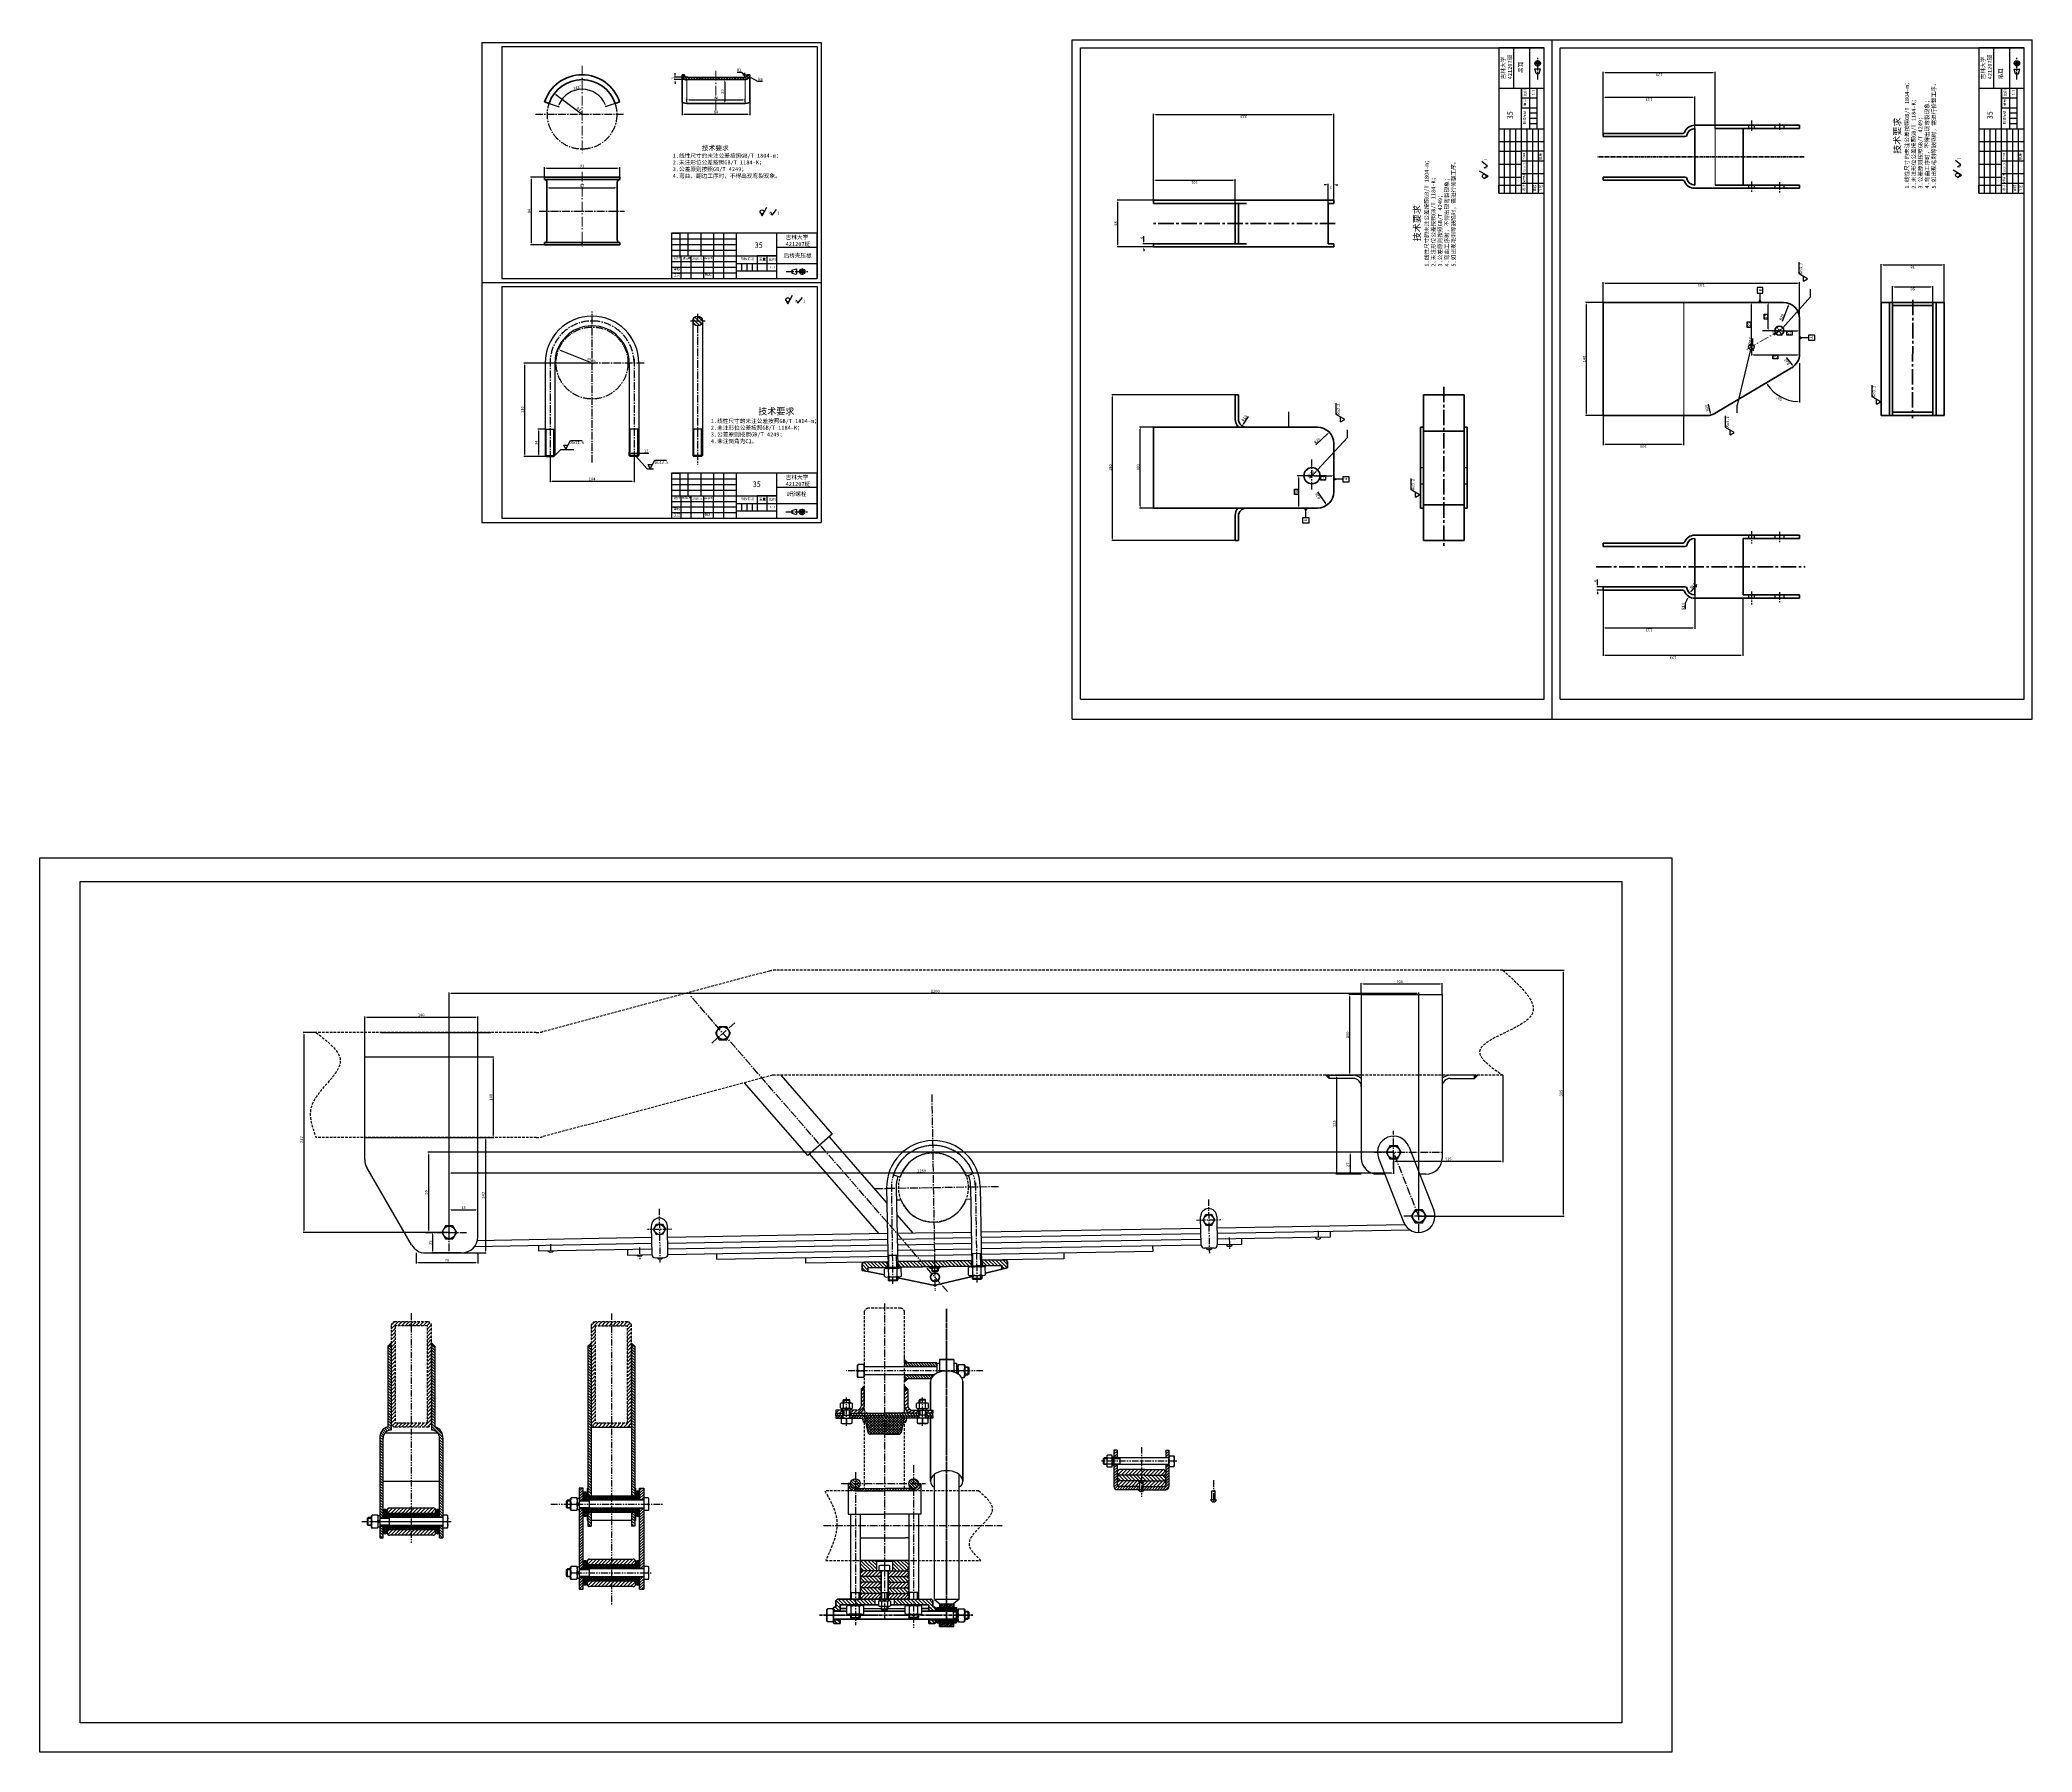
# Model space of a CAD drawing. Header units: millimetres. Extents: x -4667 to 8941, y -1665 to 5310.
# Drawn here: x 1696 to 4162, y 155 to 2274 of the extents above; entities that cross this region are included whole.
import ezdxf

# ---------------------------------------------------------------- set-up
doc = ezdxf.new("R2010")
doc.units = ezdxf.units.MM
for name, pattern in [('ACAD_ISO02W100', [15, 12, -3]), ('CENTER2', [28.575, 19.05, -3.175, 3.175, -3.175]), ('DASHDOT', [18.5, 12, -3, 0.5, -3]), ('DASHED2', [9.525, 6.35, -3.175]), ('PHANTOM2', [31.75, 15.875, -3.175, 3.175, -3.175, 3.175, -3.175])]:
    doc.linetypes.add(name, pattern=pattern)
for name, color, linetype in [('双点划线、', 3, 'PHANTOM2'), ('图层1', 7, 'CONTINUOUS'), ('尺寸', 4, 'CONTINUOUS'), ('尺寸标注', 3, 'CONTINUOUS'), ('文字', 3, 'CONTINUOUS'), ('点划线', 6, 'CENTER2'), ('细实线', 3, 'CONTINUOUS'), ('虚线', 4, 'DASHED2')]:
    doc.layers.add(name, color=color, linetype=linetype)
doc.layers.add('粗实线', color=2, linetype='CONTINUOUS', lineweight=30)
doc.styles.get("Standard").update_dxf_attribs({"font": '', "height": 3.5})
doc.styles.get('Standard').set_extended_font_data('SimSun')
doc.dimstyles.new('无偏差', dxfattribs={"dimtxt": 3.5, "dimasz": 2.5, "dimexe": 1, "dimexo": 0, "dimgap": 1, "dimtad": 1, "dimtoh": 1, "dimdec": 0, "dimzin": 0, "dimdsep": 46, "dimtxsty": 'Standard', "dimcen": 2.5, "dimclrd": 256, "dimadec": 0, "dimazin": 0, "dimtfac": 1, "dimtdec": 0, "dimtofl": 0, "dimtmove": 0, "dimatfit": 3, "dimfxl": 1, "dimtolj": 1, "dimtzin": 0, "dimarcsym": 0})
doc.dimstyles.new('无偏差$0', dxfattribs={"dimtxt": 3.5, "dimasz": 2.5, "dimexe": 1, "dimexo": 0, "dimgap": 1, "dimtad": 1, "dimtoh": 1, "dimdec": 0, "dimzin": 0, "dimdsep": 46, "dimtxsty": 'Standard', "dimcen": 2.5, "dimclrd": 256, "dimadec": 0, "dimazin": 0, "dimtfac": 1, "dimtdec": 0, "dimtofl": 0, "dimtmove": 0, "dimatfit": 3, "dimfxl": 1, "dimtolj": 1, "dimtzin": 0, "dimarcsym": 0})
pattern_1 = [(135, (2181.2251, 419.959), (-1.683798, -1.683798), [])]
pattern_2 = [(45, (2766.782, 573.96), (-2.24506, 2.24506), [])]

# ---------------------------------------------------------------- blocks, each defined once
blk = doc.blocks.new('*D49')
at = {"layer": '尺寸', "color": 0, "lineweight": -2, "ltscale": 0.5}
for p, q in [((3372, 897), (3317.1, 897)), ((3332, 869.9), (3317.1, 869.9))]:
    blk.add_line(p, q, dxfattribs=at)
at = {"layer": '尺寸', "lineweight": -2, "ltscale": 0.5}
blk.add_line((3318.1, 894.5), (3318.1, 872.4), dxfattribs=at)
at = {"layer": '尺寸', "ltscale": 0.5}
for points in [[(3317.7, 894.5), (3318.5, 894.5), (3318.1, 897)], [(3317.7, 872.4), (3318.5, 872.4), (3318.1, 869.9)]]:
    blk.add_solid(points, dxfattribs=at)
at = {"layer": '尺寸', "color": 0, "ltscale": 0.5, "insert": (3315.3, 881.6), "char_height": 3.5, "attachment_point": 5, "rotation": 90}
blk.add_mtext('\\A1;27', dxfattribs=at)
blk = doc.blocks.new('*D50')
at = {"layer": '尺寸', "color": 0, "lineweight": -2, "ltscale": 0.5}
for p, q in [((3332, 1092.4), (3316.6, 1092.4)), ((3332, 992.4), (3316.6, 992.4))]:
    blk.add_line(p, q, dxfattribs=at)
at = {"layer": '尺寸', "lineweight": -2, "ltscale": 0.5}
blk.add_line((3317.6, 994.9), (3317.6, 1089.9), dxfattribs=at)
at = {"layer": '尺寸', "ltscale": 0.5}
for points in [[(3317.2, 1089.9), (3318.1, 1089.9), (3317.6, 1092.4)], [(3317.2, 994.9), (3318.1, 994.9), (3317.6, 992.4)]]:
    blk.add_solid(points, dxfattribs=at)
at = {"layer": '尺寸', "color": 0, "ltscale": 0.5, "insert": (3314.9, 1042.4), "char_height": 3.5, "attachment_point": 5, "rotation": 90}
blk.add_mtext('\\A1;100', dxfattribs=at)
blk = doc.blocks.new('*D51')
at = {"layer": '尺寸', "color": 0, "lineweight": -2, "ltscale": 0.5}
for p, q in [((3332, 992.4), (3300.3, 992.4)), ((3332, 869.9), (3300.3, 869.9))]:
    blk.add_line(p, q, dxfattribs=at)
at = {"layer": '尺寸', "lineweight": -2, "ltscale": 0.5}
blk.add_line((3301.3, 989.9), (3301.3, 872.4), dxfattribs=at)
at = {"layer": '尺寸', "ltscale": 0.5}
for points in [[(3300.8, 989.9), (3301.7, 989.9), (3301.3, 992.4)], [(3300.8, 872.4), (3301.7, 872.4), (3301.3, 869.9)]]:
    blk.add_solid(points, dxfattribs=at)
at = {"layer": '尺寸', "color": 0, "ltscale": 0.5, "insert": (3298.5, 932.4), "char_height": 3.5, "attachment_point": 5, "rotation": 90}
blk.add_mtext('\\A1;123', dxfattribs=at)
blk = doc.blocks.new('*D52')
at = {"layer": '尺寸', "color": 0, "lineweight": -2, "ltscale": 0.5}
for p, q in [((3332, 1092.4), (3332, 1106.4)), ((3432, 1092.4), (3432, 1106.4))]:
    blk.add_line(p, q, dxfattribs=at)
at = {"layer": '尺寸', "lineweight": -2, "ltscale": 0.5}
blk.add_line((3334.5, 1105.4), (3429.5, 1105.4), dxfattribs=at)
at = {"layer": '尺寸', "ltscale": 0.5}
for points in [[(3334.5, 1105.8), (3334.5, 1105), (3332, 1105.4)], [(3429.5, 1105.8), (3429.5, 1105), (3432, 1105.4)]]:
    blk.add_solid(points, dxfattribs=at)
at = {"layer": '尺寸', "color": 0, "ltscale": 0.5, "insert": (3379.3, 1108.1), "char_height": 3.5, "attachment_point": 5}
blk.add_mtext('\\A1;100', dxfattribs=at)
blk = doc.blocks.new('*D55')
at = {"layer": '尺寸', "color": 0, "lineweight": -2, "ltscale": 0.5}
for p, q in [((2098.5, 1015.2), (2098.5, 1065.3)), ((2238.5, 1015.2), (2238.5, 1065.3))]:
    blk.add_line(p, q, dxfattribs=at)
at = {"layer": '尺寸', "lineweight": -2, "ltscale": 0.5}
blk.add_line((2101, 1064.3), (2236, 1064.3), dxfattribs=at)
at = {"layer": '尺寸', "ltscale": 0.5}
for points in [[(2101, 1064.8), (2101, 1063.9), (2098.5, 1064.3)], [(2236, 1064.8), (2236, 1063.9), (2238.5, 1064.3)]]:
    blk.add_solid(points, dxfattribs=at)
at = {"layer": '尺寸', "color": 0, "ltscale": 0.5, "insert": (2168.5, 1067.1), "char_height": 3.5, "attachment_point": 5}
blk.add_mtext('\\A1;140', dxfattribs=at)
blk = doc.blocks.new('*D56')
at = {"layer": '尺寸', "color": 0, "lineweight": -2, "ltscale": 0.5}
for p, q in [((2238.5, 1015.2), (2258.5, 1015.2)), ((2238.5, 915.2), (2258.5, 915.2))]:
    blk.add_line(p, q, dxfattribs=at)
at = {"layer": '尺寸', "lineweight": -2, "ltscale": 0.5}
blk.add_line((2257.5, 1012.7), (2257.5, 917.7), dxfattribs=at)
at = {"layer": '尺寸', "ltscale": 0.5}
for points in [[(2257, 1012.7), (2257.9, 1012.7), (2257.5, 1015.2)], [(2257, 917.7), (2257.9, 917.7), (2257.5, 915.2)]]:
    blk.add_solid(points, dxfattribs=at)
at = {"layer": '尺寸', "color": 0, "ltscale": 0.5, "insert": (2254.7, 965.2), "char_height": 3.5, "attachment_point": 5, "rotation": 90}
blk.add_mtext('\\A1;100', dxfattribs=at)
blk = doc.blocks.new('*D57')
at = {"layer": '尺寸', "color": 0, "lineweight": -2, "ltscale": 0.5}
for p, q in [((2237.5, 915.2), (2248.9, 915.2)), ((2218.5, 772.5), (2248.9, 772.5))]:
    blk.add_line(p, q, dxfattribs=at)
at = {"layer": '尺寸', "lineweight": -2, "ltscale": 0.5}
blk.add_line((2247.9, 912.7), (2247.9, 775), dxfattribs=at)
at = {"layer": '尺寸', "ltscale": 0.5}
for points in [[(2247.5, 912.7), (2248.3, 912.7), (2247.9, 915.2)], [(2247.5, 775), (2248.3, 775), (2247.9, 772.5)]]:
    blk.add_solid(points, dxfattribs=at)
at = {"layer": '尺寸', "color": 0, "ltscale": 0.5, "insert": (2245.2, 843.8), "char_height": 3.5, "attachment_point": 5, "rotation": 90}
blk.add_mtext('\\A1;143', dxfattribs=at)
blk = doc.blocks.new('*D88')
at = {"layer": '细实线', "color": 0, "lineweight": -2, "ltscale": 0.5}
for p, q in [((3507.1, 992.4), (3507.1, 884.9)), ((3372, 897), (3372, 884.9))]:
    blk.add_line(p, q, dxfattribs=at)
at = {"layer": '细实线', "lineweight": -2, "ltscale": 0.5}
blk.add_line((3374.5, 885.9), (3504.6, 885.9), dxfattribs=at)
at = {"layer": '细实线', "ltscale": 0.5}
for points in [[(3374.5, 886.3), (3374.5, 885.5), (3372, 885.9)], [(3504.6, 886.3), (3504.6, 885.5), (3507.1, 885.9)]]:
    blk.add_solid(points, dxfattribs=at)
at = {"layer": '细实线', "color": 0, "ltscale": 0.5, "insert": (3439.6, 888.6), "char_height": 3.5, "attachment_point": 5}
blk.add_mtext('\\A1;135', dxfattribs=at)
blk = doc.blocks.new('*D89')
at = {"layer": '细实线', "color": 0, "lineweight": -2, "ltscale": 0.5}
for p, q in [((3372, 897), (3372, 870.3)), ((2203.1, 797.9), (2203.1, 872.3))]:
    blk.add_line(p, q, dxfattribs=at)
at = {"layer": '细实线', "lineweight": -2, "ltscale": 0.5}
blk.add_line((3369.5, 871.3), (2205.6, 871.3), dxfattribs=at)
at = {"layer": '细实线', "ltscale": 0.5}
for points in [[(2205.6, 871.7), (2205.6, 870.9), (2203.1, 871.3)], [(3369.5, 871.7), (3369.5, 870.9), (3372, 871.3)]]:
    blk.add_solid(points, dxfattribs=at)
at = {"layer": '细实线', "color": 0, "ltscale": 0.5, "insert": (2787.6, 874.1), "char_height": 3.5, "attachment_point": 5}
blk.add_mtext('\\A1;1169', dxfattribs=at)
blk = doc.blocks.new('*D90')
at = {"layer": '细实线', "color": 0, "lineweight": -2, "ltscale": 0.5}
for p, q in [((3372, 897), (2176.5, 897)), ((2203.1, 797.9), (2176.5, 797.9))]:
    blk.add_line(p, q, dxfattribs=at)
at = {"layer": '细实线', "lineweight": -2, "ltscale": 0.5}
blk.add_line((2177.5, 894.5), (2177.5, 800.4), dxfattribs=at)
at = {"layer": '细实线', "ltscale": 0.5}
for points in [[(2177.1, 894.5), (2177.9, 894.5), (2177.5, 897)], [(2177.1, 800.4), (2177.9, 800.4), (2177.5, 797.9)]]:
    blk.add_solid(points, dxfattribs=at)
at = {"layer": '细实线', "color": 0, "ltscale": 0.5, "insert": (2174.8, 847.4), "char_height": 3.5, "attachment_point": 5, "rotation": 90}
blk.add_mtext('\\A1;99', dxfattribs=at)
blk = doc.blocks.new('*D91')
at = {"layer": '细实线', "color": 0, "lineweight": -2, "ltscale": 0.5}
for p, q in [((2203.1, 797.9), (2181.6, 797.9)), ((2217.5, 772.5), (2181.6, 772.5))]:
    blk.add_line(p, q, dxfattribs=at)
at = {"layer": '细实线', "lineweight": -2, "ltscale": 0.5}
blk.add_line((2182.6, 795.4), (2182.6, 775), dxfattribs=at)
at = {"layer": '细实线', "ltscale": 0.5}
for points in [[(2182.2, 795.4), (2183, 795.4), (2182.6, 797.9)], [(2182.2, 775), (2183, 775), (2182.6, 772.5)]]:
    blk.add_solid(points, dxfattribs=at)
at = {"layer": '细实线', "color": 0, "ltscale": 0.5, "insert": (2179.8, 785.2), "char_height": 3.5, "attachment_point": 5, "rotation": 90}
blk.add_mtext('\\A1;25', dxfattribs=at)
blk = doc.blocks.new('*D92')
at = {"layer": '细实线', "color": 0, "lineweight": -2, "ltscale": 0.5}
for p, q in [((2203.1, 797.9), (2203.1, 826.8)), ((2238.5, 817.9), (2238.5, 826.8))]:
    blk.add_line(p, q, dxfattribs=at)
at = {"layer": '细实线', "lineweight": -2, "ltscale": 0.5}
blk.add_line((2205.6, 825.8), (2236, 825.8), dxfattribs=at)
at = {"layer": '细实线', "ltscale": 0.5}
for points in [[(2205.6, 826.2), (2205.6, 825.4), (2203.1, 825.8)], [(2236, 826.2), (2236, 825.4), (2238.5, 825.8)]]:
    blk.add_solid(points, dxfattribs=at)
at = {"layer": '细实线', "color": 0, "ltscale": 0.5, "insert": (2220.8, 828.6), "char_height": 3.5, "attachment_point": 5}
blk.add_mtext('\\A1;35', dxfattribs=at)
blk = doc.blocks.new('*D93')
at = {"layer": '细实线', "color": 0, "lineweight": -2, "ltscale": 0.5}
for p, q in [((2162.2, 772.5), (2162.2, 759.5)), ((2238.5, 772.5), (2238.5, 759.5))]:
    blk.add_line(p, q, dxfattribs=at)
at = {"layer": '细实线', "lineweight": -2, "ltscale": 0.5}
blk.add_line((2164.7, 760.5), (2236, 760.5), dxfattribs=at)
at = {"layer": '细实线', "ltscale": 0.5}
for points in [[(2164.7, 760.9), (2164.7, 760.1), (2162.2, 760.5)], [(2236, 760.9), (2236, 760.1), (2238.5, 760.5)]]:
    blk.add_solid(points, dxfattribs=at)
at = {"layer": '细实线', "color": 0, "ltscale": 0.5, "insert": (2200.4, 763.3), "char_height": 3.5, "attachment_point": 5}
blk.add_mtext('\\A1;76', dxfattribs=at)
blk = doc.blocks.new('*D127')
at = {"layer": '尺寸', "color": 0, "lineweight": -2, "ltscale": 0.5}
for p, q in [((2203.1, 797.9), (2203.1, 1094.8)), ((3403.1, 817.9), (3403.1, 1094.8))]:
    blk.add_line(p, q, dxfattribs=at)
at = {"layer": '尺寸', "lineweight": -2, "ltscale": 0.5}
blk.add_line((2205.6, 1093.8), (3400.6, 1093.8), dxfattribs=at)
at = {"layer": '尺寸', "ltscale": 0.5}
for points in [[(2205.6, 1094.2), (2205.6, 1093.4), (2203.1, 1093.8)], [(3400.6, 1094.2), (3400.6, 1093.4), (3403.1, 1093.8)]]:
    blk.add_solid(points, dxfattribs=at)
at = {"layer": '尺寸', "color": 0, "ltscale": 0.5, "insert": (2804.7, 1096.5), "char_height": 3.5, "attachment_point": 5}
blk.add_mtext('\\A1;1200', dxfattribs=at)
blk = doc.blocks.new('*D128')
at = {"layer": '尺寸', "color": 0, "lineweight": -2, "ltscale": 0.5}
for p, q in [((2038.3, 1045.2), (2022.3, 1045.2)), ((2203.1, 797.9), (2022.3, 797.9))]:
    blk.add_line(p, q, dxfattribs=at)
at = {"layer": '尺寸', "lineweight": -2, "ltscale": 0.5}
blk.add_line((2023.3, 1042.7), (2023.3, 800.4), dxfattribs=at)
at = {"layer": '尺寸', "ltscale": 0.5}
for points in [[(2022.9, 1042.7), (2023.7, 1042.7), (2023.3, 1045.2)], [(2022.9, 800.4), (2023.7, 800.4), (2023.3, 797.9)]]:
    blk.add_solid(points, dxfattribs=at)
at = {"layer": '尺寸', "color": 0, "ltscale": 0.5, "insert": (2020.6, 912.8), "char_height": 3.5, "attachment_point": 5, "rotation": 90}
blk.add_mtext('\\A1;247', dxfattribs=at)
blk = doc.blocks.new('*D129')
at = {"layer": '尺寸', "color": 0, "lineweight": -2, "ltscale": 0.5}
for p, q in [((3507.1, 1122.4), (3582.9, 1122.4)), ((3403.1, 817.9), (3582.9, 817.9))]:
    blk.add_line(p, q, dxfattribs=at)
at = {"layer": '尺寸', "lineweight": -2, "ltscale": 0.5}
blk.add_line((3581.9, 1119.9), (3581.9, 820.4), dxfattribs=at)
at = {"layer": '尺寸', "ltscale": 0.5}
for points in [[(3581.4, 1119.9), (3582.3, 1119.9), (3581.9, 1122.4)], [(3581.4, 820.4), (3582.3, 820.4), (3581.9, 817.9)]]:
    blk.add_solid(points, dxfattribs=at)
at = {"layer": '尺寸', "color": 0, "ltscale": 0.5, "insert": (3579.1, 970.2), "char_height": 3.5, "attachment_point": 5, "rotation": 90}
blk.add_mtext('\\A1;305', dxfattribs=at)
blk = doc.blocks.new('*D263')
at = {"layer": '细实线', "lineweight": -2, "ltscale": 0.5}
for p, q in [((2879.9, 1820.7), (2888, 1820.7)), ((2888, 1820.7), (2893.5, 1817.5))]:
    blk.add_line(p, q, dxfattribs=at)
at = {"layer": '细实线', "color": 0, "lineweight": -2, "ltscale": 0.5}
for p, q in [((2905.1, 1809), (2910.1, 1809)), ((2907.6, 1806.5), (2907.6, 1811.5))]:
    blk.add_line(p, q, dxfattribs=at)
at = {"layer": '细实线', "ltscale": 0.5}
blk.add_solid([(2893.7, 1817.9), (2893.2, 1817.1), (2895.6, 1816.2)], dxfattribs=at)
at = {"layer": '细实线', "color": 0, "ltscale": 0.5, "insert": (2883.5, 1823.5), "char_height": 3.5, "attachment_point": 5}
blk.add_mtext('\\A1;R14', dxfattribs=at)
blk = doc.blocks.new('*D264')
at = {"layer": '细实线', "lineweight": -2, "ltscale": 0.5}
blk.add_line((2910.7, 1806.4), (2902, 1814), dxfattribs=at)
at = {"layer": '细实线', "ltscale": 0.5}
blk.add_solid([(2902.3, 1814.3), (2901.7, 1813.7), (2900.1, 1815.6)], dxfattribs=at)
at = {"layer": '细实线', "color": 0, "ltscale": 0.5, "insert": (2909.1, 1811.4), "char_height": 3.5, "attachment_point": 5, "rotation": 318.7708}
blk.add_mtext('\\A1;R10', dxfattribs=at)
blk = doc.blocks.new('*D265')
at = {"layer": '细实线', "lineweight": -2, "ltscale": 0.5}
for p, q in [((2901.1, 1929.4), (2898.6, 1929.4)), ((2910.1, 1929.4), (2916.8, 1929.4))]:
    blk.add_line(p, q, dxfattribs=at)
at = {"layer": '细实线', "color": 0, "lineweight": -2, "ltscale": 0.5}
for p, q in [((2903.6, 1922.5), (2903.6, 1930.4)), ((2907.6, 1922.5), (2907.6, 1930.4))]:
    blk.add_line(p, q, dxfattribs=at)
at = {"layer": '细实线', "ltscale": 0.5}
for points in [[(2901.1, 1929.9), (2901.1, 1929), (2903.6, 1929.4)], [(2910.1, 1929.9), (2910.1, 1929), (2907.6, 1929.4)]]:
    blk.add_solid(points, dxfattribs=at)
at = {"layer": '细实线', "color": 0, "ltscale": 0.5, "insert": (2914.7, 1932.2), "char_height": 3.5, "attachment_point": 5}
blk.add_mtext('\\A1;4', dxfattribs=at)
blk = doc.blocks.new('*D266')
at = {"layer": '细实线', "color": 0, "lineweight": -2, "ltscale": 0.5}
for p, q in [((3259.7, 1922.5), (3284.6, 1922.5)), ((3239.7, 1679.5), (3284.6, 1679.5))]:
    blk.add_line(p, q, dxfattribs=at)
at = {"layer": '细实线', "lineweight": -2, "ltscale": 0.5}
blk.add_line((3283.6, 1920), (3283.6, 1682), dxfattribs=at)
at = {"layer": '细实线', "ltscale": 0.5}
for points in [[(3283.2, 1920), (3284.1, 1920), (3283.6, 1922.5)], [(3283.2, 1682), (3284.1, 1682), (3283.6, 1679.5)]]:
    blk.add_solid(points, dxfattribs=at)
at = {"layer": '细实线', "color": 0, "ltscale": 0.5, "insert": (3280.9, 1801), "char_height": 3.5, "attachment_point": 5, "rotation": 90}
blk.add_mtext('\\A1;243', dxfattribs=at)
blk = doc.blocks.new('*D267')
at = {"layer": '细实线', "color": 0, "lineweight": -2, "ltscale": 0.5}
for p, q in [((3119.7, 1922.5), (3083.2, 1922.5)), ((3119.7, 1822.9), (3083.2, 1822.9))]:
    blk.add_line(p, q, dxfattribs=at)
at = {"layer": '细实线', "lineweight": -2, "ltscale": 0.5}
blk.add_line((3084.2, 1920), (3084.2, 1825.4), dxfattribs=at)
at = {"layer": '细实线', "ltscale": 0.5}
for points in [[(3083.8, 1920), (3084.6, 1920), (3084.2, 1922.5)], [(3083.8, 1825.4), (3084.6, 1825.4), (3084.2, 1822.9)]]:
    blk.add_solid(points, dxfattribs=at)
at = {"layer": '细实线', "color": 0, "ltscale": 0.5, "insert": (3081.4, 1872.7), "char_height": 3.5, "attachment_point": 5, "rotation": 90}
blk.add_mtext('\\A1;100', dxfattribs=at)
blk = doc.blocks.new('*D268')
at = {"layer": '细实线', "color": 0, "lineweight": -2, "ltscale": 0.5}
for p, q in [((3119.7, 1922.5), (3119.7, 1944.2)), ((3259.7, 1922.5), (3259.7, 1944.2))]:
    blk.add_line(p, q, dxfattribs=at)
at = {"layer": '细实线', "lineweight": -2, "ltscale": 0.5}
blk.add_line((3122.2, 1943.2), (3257.2, 1943.2), dxfattribs=at)
at = {"layer": '细实线', "ltscale": 0.5}
for points in [[(3122.2, 1943.6), (3122.2, 1942.8), (3119.7, 1943.2)], [(3257.2, 1943.6), (3257.2, 1942.8), (3259.7, 1943.2)]]:
    blk.add_solid(points, dxfattribs=at)
at = {"layer": '细实线', "color": 0, "ltscale": 0.5, "insert": (3189.7, 1945.9), "char_height": 3.5, "attachment_point": 5}
blk.add_mtext('\\A1;140', dxfattribs=at)
blk = doc.blocks.new('*D269')
at = {"layer": '细实线', "color": 0, "lineweight": -2, "ltscale": 0.5}
blk.add_line((3184.7, 1679.5), (3135.8, 1679.5), dxfattribs=at)
at = {"layer": '细实线', "lineweight": -2, "ltscale": 0.5}
blk.add_arc((3184.7, 1679.5), 47.9, 123.8003, 177.0086, dxfattribs=at)
at = {"layer": '细实线', "ltscale": 0.5}
for points in [[(3157.8, 1719.6), (3158.3, 1718.9), (3160.2, 1720.6)], [(3137.3, 1682), (3136.4, 1682), (3136.8, 1679.5)]]:
    blk.add_solid(points, dxfattribs=at)
at = {"layer": '细实线', "color": 0, "ltscale": 0.5, "insert": (3140.7, 1704.5), "char_height": 3.5, "attachment_point": 5, "rotation": 60.4044}
blk.add_mtext('\\A1;59°', dxfattribs=at)
blk = doc.blocks.new('*D270')
at = {"layer": '尺寸标注', "lineweight": -2, "ltscale": 0.5}
blk.add_line((3236.4, 1700.7), (3256, 1693.1), dxfattribs=at)
at = {"layer": '尺寸标注', "ltscale": 0.5}
blk.add_solid([(3256.1, 1693.5), (3255.8, 1692.7), (3258.3, 1692.2)], dxfattribs=at)
at = {"layer": '尺寸标注', "color": 0, "ltscale": 0.5, "insert": (3241.7, 1701.6), "char_height": 3.5, "attachment_point": 5, "rotation": 338.6675}
blk.add_mtext('\\A1;R20', dxfattribs=at)
blk = doc.blocks.new('*D271')
at = {"layer": '尺寸标注', "lineweight": -2, "ltscale": 0.5}
blk.add_line((3191.4, 1695.8), (3182.3, 1688.6), dxfattribs=at)
at = {"layer": '尺寸标注', "ltscale": 0.5}
blk.add_solid([(3182, 1689), (3182.6, 1688.3), (3180.3, 1687.1)], dxfattribs=at)
at = {"layer": '尺寸标注', "color": 0, "ltscale": 0.5, "insert": (3186.1, 1695.1), "char_height": 3.5, "attachment_point": 5, "rotation": 38.2748}
blk.add_mtext('\\A1;R20', dxfattribs=at)
blk = doc.blocks.new('*D272')
at = {"layer": '尺寸标注', "lineweight": -2, "ltscale": 0.5}
blk.add_line((3133.9, 1792.7), (3122.6, 1790.1), dxfattribs=at)
at = {"layer": '尺寸标注', "ltscale": 0.5}
blk.add_solid([(3122.5, 1790.5), (3122.7, 1789.7), (3120.2, 1789.6)], dxfattribs=at)
at = {"layer": '尺寸标注', "color": 0, "ltscale": 0.5, "insert": (3128.9, 1794.3), "char_height": 3.5, "attachment_point": 5, "rotation": 12.736}
blk.add_mtext('\\A1;R20', dxfattribs=at)
blk = doc.blocks.new('*D273')
at = {"layer": '尺寸标注', "lineweight": -2, "ltscale": 0.5}
for p, q in [((3209.3, 1737.6), (3203.8, 1739.5)), ((3214.9, 1737.6), (3209.3, 1737.6))]:
    blk.add_line(p, q, dxfattribs=at)
at = {"layer": '尺寸标注', "ltscale": 0.5}
blk.add_solid([(3203.9, 1739.9), (3203.6, 1739.1), (3201.4, 1740.3)], dxfattribs=at)
at = {"layer": '尺寸标注', "color": 0, "ltscale": 0.5, "insert": (3212.6, 1740.3), "char_height": 3.5, "attachment_point": 5}
blk.add_mtext('\\A1;∅7', dxfattribs=at)
blk = doc.blocks.new('*D274')
at = {"layer": '尺寸标注', "lineweight": -2, "ltscale": 0.5}
blk.add_line((3219.4, 1711), (3226.6, 1702.1), dxfattribs=at)
at = {"layer": '尺寸标注', "ltscale": 0.5}
blk.add_solid([(3226.9, 1702.4), (3226.2, 1701.9), (3228.1, 1700.2)], dxfattribs=at)
at = {"layer": '尺寸标注', "color": 0, "ltscale": 0.5, "insert": (3224.3, 1709.3), "char_height": 3.5, "attachment_point": 5, "rotation": 308.9454}
blk.add_mtext('\\A1;∅11', dxfattribs=at)
blk = doc.blocks.new('*D275')
at = {"layer": '尺寸标注', "color": 0, "lineweight": -2, "ltscale": 0.5}
for p, q in [((3224.7, 1704.5), (3224.7, 1719.1)), ((3259.7, 1699.5), (3259.7, 1719.1))]:
    blk.add_line(p, q, dxfattribs=at)
at = {"layer": '尺寸标注', "lineweight": -2, "ltscale": 0.5}
blk.add_line((3227.2, 1718.1), (3257.2, 1718.1), dxfattribs=at)
at = {"layer": '尺寸标注', "ltscale": 0.5}
for points in [[(3227.2, 1718.5), (3227.2, 1717.7), (3224.7, 1718.1)], [(3257.2, 1718.5), (3257.2, 1717.7), (3259.7, 1718.1)]]:
    blk.add_solid(points, dxfattribs=at)
at = {"layer": '尺寸标注', "color": 0, "ltscale": 0.5, "insert": (3242.2, 1720.9), "char_height": 3.5, "attachment_point": 5}
blk.add_mtext('\\A1;35', dxfattribs=at)
blk = doc.blocks.new('*D276')
at = {"layer": '尺寸标注', "color": 0, "lineweight": -2, "ltscale": 0.5}
for p, q in [((3224.7, 1704.5), (3223.6, 1704.5)), ((3239.7, 1679.5), (3223.6, 1679.5))]:
    blk.add_line(p, q, dxfattribs=at)
at = {"layer": '尺寸标注', "lineweight": -2, "ltscale": 0.5}
blk.add_line((3224.6, 1702), (3224.6, 1682), dxfattribs=at)
at = {"layer": '尺寸标注', "ltscale": 0.5}
for points in [[(3224.2, 1702), (3225.1, 1702), (3224.6, 1704.5)], [(3224.2, 1682), (3225.1, 1682), (3224.6, 1679.5)]]:
    blk.add_solid(points, dxfattribs=at)
at = {"layer": '尺寸标注', "color": 0, "ltscale": 0.5, "insert": (3221.9, 1692), "char_height": 3.5, "attachment_point": 5, "rotation": 90}
blk.add_mtext('\\A1;25', dxfattribs=at)
blk = doc.blocks.new('*D277')
at = {"layer": '尺寸标注', "color": 0, "lineweight": -2, "ltscale": 0.5}
for p, q in [((3259.7, 1564.4), (3279.9, 1564.4)), ((3259.7, 1514.4), (3279.9, 1514.4))]:
    blk.add_line(p, q, dxfattribs=at)
at = {"layer": '尺寸标注', "lineweight": -2, "ltscale": 0.5}
blk.add_line((3278.9, 1561.9), (3278.9, 1516.9), dxfattribs=at)
at = {"layer": '尺寸标注', "ltscale": 0.5}
for points in [[(3278.5, 1561.9), (3279.3, 1561.9), (3278.9, 1564.4)], [(3278.5, 1516.9), (3279.3, 1516.9), (3278.9, 1514.4)]]:
    blk.add_solid(points, dxfattribs=at)
at = {"layer": '尺寸标注', "color": 0, "ltscale": 0.5, "insert": (3276.2, 1539.4), "char_height": 3.5, "attachment_point": 5, "rotation": 90}
blk.add_mtext('\\A1;50', dxfattribs=at)
blk = doc.blocks.new('*D278')
at = {"layer": '尺寸标注', "color": 0, "lineweight": -2, "ltscale": 0.5}
for p, q in [((3259.7, 1578.4), (3307.1, 1578.4)), ((3259.7, 1500.4), (3307.1, 1500.4))]:
    blk.add_line(p, q, dxfattribs=at)
at = {"layer": '尺寸标注', "lineweight": -2, "ltscale": 0.5}
blk.add_line((3306.1, 1575.9), (3306.1, 1502.9), dxfattribs=at)
at = {"layer": '尺寸标注', "ltscale": 0.5}
for points in [[(3305.7, 1575.9), (3306.6, 1575.9), (3306.1, 1578.4)], [(3305.7, 1502.9), (3306.6, 1502.9), (3306.1, 1500.4)]]:
    blk.add_solid(points, dxfattribs=at)
at = {"layer": '尺寸标注', "color": 0, "ltscale": 0.5, "insert": (3303.4, 1539.4), "char_height": 3.5, "attachment_point": 5, "rotation": 90}
blk.add_mtext('\\A1;78', dxfattribs=at)
blk = doc.blocks.new('*D279')
at = {"layer": '尺寸标注', "color": 0, "lineweight": -2, "ltscale": 0.5}
for p, q in [((3469, 1922.5), (3514.6, 1922.5)), ((3475, 1809), (3514.6, 1809))]:
    blk.add_line(p, q, dxfattribs=at)
at = {"layer": '尺寸标注', "lineweight": -2, "ltscale": 0.5}
blk.add_line((3513.6, 1920), (3513.6, 1811.5), dxfattribs=at)
at = {"layer": '尺寸标注', "ltscale": 0.5}
for points in [[(3513.2, 1920), (3514, 1920), (3513.6, 1922.5)], [(3513.2, 1811.5), (3514, 1811.5), (3513.6, 1809)]]:
    blk.add_solid(points, dxfattribs=at)
at = {"layer": '尺寸标注', "color": 0, "ltscale": 0.5, "insert": (3510.8, 1865.8), "char_height": 3.5, "attachment_point": 5, "rotation": 90}
blk.add_mtext('\\A1;113', dxfattribs=at)
blk = doc.blocks.new('*D280')
at = {"layer": '尺寸标注', "color": 0, "lineweight": -2, "ltscale": 0.5}
for p, q in [((3469, 1922.5), (3545.2, 1922.5)), ((3475, 1783.7), (3545.2, 1783.7))]:
    blk.add_line(p, q, dxfattribs=at)
at = {"layer": '尺寸标注', "lineweight": -2, "ltscale": 0.5}
blk.add_line((3544.2, 1920), (3544.2, 1786.2), dxfattribs=at)
at = {"layer": '尺寸标注', "ltscale": 0.5}
for points in [[(3543.8, 1920), (3544.6, 1920), (3544.2, 1922.5)], [(3543.8, 1786.2), (3544.6, 1786.2), (3544.2, 1783.7)]]:
    blk.add_solid(points, dxfattribs=at)
at = {"layer": '尺寸标注', "color": 0, "ltscale": 0.5, "insert": (3541.4, 1853.1), "char_height": 3.5, "attachment_point": 5, "rotation": 90}
blk.add_mtext('\\A1;139', dxfattribs=at)
blk = doc.blocks.new('*D281')
at = {"layer": '尺寸标注', "color": 0, "lineweight": -2, "ltscale": 0.5}
for p, q in [((2903.6, 1922.5), (2855.8, 1922.5)), ((2897.6, 1809), (2855.8, 1809))]:
    blk.add_line(p, q, dxfattribs=at)
at = {"layer": '尺寸标注', "lineweight": -2, "ltscale": 0.5}
blk.add_line((2856.8, 1920), (2856.8, 1811.5), dxfattribs=at)
at = {"layer": '尺寸标注', "ltscale": 0.5}
for points in [[(2856.4, 1920), (2857.2, 1920), (2856.8, 1922.5)], [(2856.4, 1811.5), (2857.2, 1811.5), (2856.8, 1809)]]:
    blk.add_solid(points, dxfattribs=at)
at = {"layer": '尺寸标注', "color": 0, "ltscale": 0.5, "insert": (2854.1, 1865.8), "char_height": 3.5, "attachment_point": 5, "rotation": 90}
blk.add_mtext('\\A1;113', dxfattribs=at)
blk = doc.blocks.new('*D282')
at = {"layer": '尺寸标注', "color": 0, "lineweight": -2, "ltscale": 0.5}
for p, q in [((2903.6, 1922.5), (2822.3, 1922.5)), ((2893.6, 1749.5), (2822.3, 1749.5))]:
    blk.add_line(p, q, dxfattribs=at)
at = {"layer": '尺寸标注', "lineweight": -2, "ltscale": 0.5}
blk.add_line((2823.3, 1920), (2823.3, 1752), dxfattribs=at)
at = {"layer": '尺寸标注', "ltscale": 0.5}
for points in [[(2822.8, 1920), (2823.7, 1920), (2823.3, 1922.5)], [(2822.8, 1752), (2823.7, 1752), (2823.3, 1749.5)]]:
    blk.add_solid(points, dxfattribs=at)
at = {"layer": '尺寸标注', "color": 0, "ltscale": 0.5, "insert": (2820.5, 1836), "char_height": 3.5, "attachment_point": 5, "rotation": 90}
blk.add_mtext('\\A1;173', dxfattribs=at)
blk = doc.blocks.new('*D283')
at = {"layer": '尺寸', "color": 0, "lineweight": -2, "ltscale": 0.5}
for p, q in [((3005.2, 2275.9), (3005.2, 2300.6)), ((3045.2, 2282.9), (3045.2, 2300.6))]:
    blk.add_line(p, q, dxfattribs=at)
at = {"layer": '尺寸', "lineweight": -2, "ltscale": 0.5}
blk.add_line((3042.7, 2299.6), (3007.7, 2299.6), dxfattribs=at)
at = {"layer": '尺寸', "ltscale": 0.5}
for points in [[(3007.7, 2300.1), (3007.7, 2299.2), (3005.2, 2299.6)], [(3042.7, 2300.1), (3042.7, 2299.2), (3045.2, 2299.6)]]:
    blk.add_solid(points, dxfattribs=at)
at = {"layer": '尺寸', "color": 0, "ltscale": 0.5, "insert": (3025.2, 2302.4), "char_height": 3.5, "attachment_point": 5}
blk.add_mtext('\\A1;40', dxfattribs=at)
blk = doc.blocks.new('*D284')
at = {"layer": '尺寸', "color": 0, "lineweight": -2, "ltscale": 0.5}
for p, q in [((3045.2, 2282.9), (3044.2, 2282.9)), ((3025.2, 2255.9), (3046.2, 2255.9))]:
    blk.add_line(p, q, dxfattribs=at)
at = {"layer": '尺寸', "lineweight": -2, "ltscale": 0.5}
blk.add_line((3045.2, 2280.4), (3045.2, 2258.4), dxfattribs=at)
at = {"layer": '尺寸', "ltscale": 0.5}
for points in [[(3044.8, 2280.4), (3045.7, 2280.4), (3045.2, 2282.9)], [(3044.8, 2258.4), (3045.7, 2258.4), (3045.2, 2255.9)]]:
    blk.add_solid(points, dxfattribs=at)
at = {"layer": '尺寸', "color": 0, "ltscale": 0.5, "insert": (3042.5, 2269.4), "char_height": 3.5, "attachment_point": 5, "rotation": 90}
blk.add_mtext('\\A1;27', dxfattribs=at)
blk = doc.blocks.new('*D285')
at = {"layer": '尺寸', "lineweight": -2, "ltscale": 0.5}
blk.add_line((3025.4, 2276.1), (3010.7, 2266.2), dxfattribs=at)
at = {"layer": '尺寸', "ltscale": 0.5}
blk.add_solid([(3010.5, 2266.6), (3010.9, 2265.9), (3008.6, 2264.8)], dxfattribs=at)
at = {"layer": '尺寸', "color": 0, "ltscale": 0.5, "insert": (3020.1, 2275.8), "char_height": 3.5, "attachment_point": 5, "rotation": 33.737}
blk.add_mtext('\\A1;R20', dxfattribs=at)
blk = doc.blocks.new('*D286')
at = {"layer": '尺寸', "lineweight": -2, "ltscale": 0.5}
blk.add_line((3083.4, 2277.9), (3097.3, 2263.3), dxfattribs=at)
at = {"layer": '尺寸', "ltscale": 0.5}
blk.add_solid([(3097.6, 2263.6), (3097, 2263), (3099.1, 2261.5)], dxfattribs=at)
at = {"layer": '尺寸', "color": 0, "ltscale": 0.5, "insert": (3088.5, 2276.5), "char_height": 3.5, "attachment_point": 5, "rotation": 313.7354}
blk.add_mtext('\\A1;R20', dxfattribs=at)
blk = doc.blocks.new('*D287')
at = {"layer": '尺寸', "lineweight": -2, "ltscale": 0.5}
blk.add_line((3118.6, 2361.7), (3109, 2368.1), dxfattribs=at)
at = {"layer": '尺寸', "ltscale": 0.5}
blk.add_solid([(3109.2, 2368.4), (3108.8, 2367.7), (3106.9, 2369.5)], dxfattribs=at)
at = {"layer": '尺寸', "color": 0, "ltscale": 0.5, "insert": (3116.4, 2366.5), "char_height": 3.5, "attachment_point": 5, "rotation": 326.3115}
blk.add_mtext('\\A1;R10', dxfattribs=at)
blk = doc.blocks.new('*D288')
at = {"layer": '尺寸', "color": 0, "lineweight": -2, "ltscale": 0.5}
for p, q in [((3005.2, 2478.9), (3005.2, 2496.4)), ((3105.2, 2478.9), (3105.2, 2496.4))]:
    blk.add_line(p, q, dxfattribs=at)
at = {"layer": '尺寸', "lineweight": -2, "ltscale": 0.5}
blk.add_line((3007.7, 2495.4), (3102.7, 2495.4), dxfattribs=at)
at = {"layer": '尺寸', "ltscale": 0.5}
for points in [[(3007.7, 2495.8), (3007.7, 2494.9), (3005.2, 2495.4)], [(3102.7, 2495.8), (3102.7, 2494.9), (3105.2, 2495.4)]]:
    blk.add_solid(points, dxfattribs=at)
at = {"layer": '尺寸', "color": 0, "ltscale": 0.5, "insert": (3055.2, 2498.1), "char_height": 3.5, "attachment_point": 5}
blk.add_mtext('\\A1;100', dxfattribs=at)
blk = doc.blocks.new('*D289')
at = {"layer": '尺寸', "color": 0, "lineweight": -2, "ltscale": 0.5}
for p, q in [((2965.2, 2377.9), (2965.2, 2530.7)), ((3145.2, 2377.9), (3145.2, 2530.7))]:
    blk.add_line(p, q, dxfattribs=at)
at = {"layer": '尺寸', "lineweight": -2, "ltscale": 0.5}
blk.add_line((2967.7, 2529.7), (3142.7, 2529.7), dxfattribs=at)
at = {"layer": '尺寸', "ltscale": 0.5}
for points in [[(2967.7, 2530.1), (2967.7, 2529.2), (2965.2, 2529.7)], [(3142.7, 2530.1), (3142.7, 2529.2), (3145.2, 2529.7)]]:
    blk.add_solid(points, dxfattribs=at)
at = {"layer": '尺寸', "color": 0, "ltscale": 0.5, "insert": (3055.2, 2532.4), "char_height": 3.5, "attachment_point": 5}
blk.add_mtext('\\A1;180', dxfattribs=at)
blk = doc.blocks.new('*D290')
at = {"layer": '尺寸', "lineweight": -2, "ltscale": 0.5}
for p, q in [((3325.8, 2491.1), (3323.3, 2491.1)), ((3334.8, 2491.1), (3341.5, 2491.1))]:
    blk.add_line(p, q, dxfattribs=at)
at = {"layer": '尺寸', "color": 0, "lineweight": -2, "ltscale": 0.5}
for p, q in [((3328.3, 2478.9), (3328.3, 2492.1)), ((3332.3, 2478.9), (3332.3, 2492.1))]:
    blk.add_line(p, q, dxfattribs=at)
at = {"layer": '尺寸', "ltscale": 0.5}
for points in [[(3325.8, 2491.5), (3325.8, 2490.7), (3328.3, 2491.1)], [(3334.8, 2491.5), (3334.8, 2490.7), (3332.3, 2491.1)]]:
    blk.add_solid(points, dxfattribs=at)
at = {"layer": '尺寸', "color": 0, "ltscale": 0.5, "insert": (3339.4, 2493.8), "char_height": 3.5, "attachment_point": 5}
blk.add_mtext('\\A1;4', dxfattribs=at)
blk = doc.blocks.new('*D291')
at = {"layer": '尺寸', "color": 0, "lineweight": -2, "ltscale": 0.5}
for p, q in [((3328.3, 2478.9), (3328.3, 2524.1)), ((3386.3, 2478.9), (3386.3, 2524.1))]:
    blk.add_line(p, q, dxfattribs=at)
at = {"layer": '尺寸', "lineweight": -2, "ltscale": 0.5}
blk.add_line((3330.8, 2523.1), (3383.8, 2523.1), dxfattribs=at)
at = {"layer": '尺寸', "ltscale": 0.5}
for points in [[(3330.8, 2523.5), (3330.8, 2522.7), (3328.3, 2523.1)], [(3383.8, 2523.5), (3383.8, 2522.7), (3386.3, 2523.1)]]:
    blk.add_solid(points, dxfattribs=at)
at = {"layer": '尺寸', "color": 0, "ltscale": 0.5, "insert": (3357.3, 2525.9), "char_height": 3.5, "attachment_point": 5}
blk.add_mtext('\\A1;58', dxfattribs=at)
blk = doc.blocks.new('*D292')
at = {"layer": '尺寸', "color": 0, "lineweight": -2, "ltscale": 0.5}
for p, q in [((3386.3, 2478.9), (3493.2, 2478.9)), ((3386.3, 2255.9), (3493.2, 2255.9))]:
    blk.add_line(p, q, dxfattribs=at)
at = {"layer": '尺寸', "lineweight": -2, "ltscale": 0.5}
blk.add_line((3492.2, 2476.4), (3492.2, 2258.4), dxfattribs=at)
at = {"layer": '尺寸', "ltscale": 0.5}
for points in [[(3491.8, 2476.4), (3492.6, 2476.4), (3492.2, 2478.9)], [(3491.8, 2258.4), (3492.6, 2258.4), (3492.2, 2255.9)]]:
    blk.add_solid(points, dxfattribs=at)
at = {"layer": '尺寸', "color": 0, "ltscale": 0.5, "insert": (3489.5, 2367.4), "char_height": 3.5, "attachment_point": 5, "rotation": 90}
blk.add_mtext('\\A1;223', dxfattribs=at)
blk = doc.blocks.new('*D293')
at = {"layer": '尺寸', "color": 0, "lineweight": -2, "ltscale": 0.5}
for p, q in [((3386.3, 2478.9), (3412.1, 2478.9)), ((3382.3, 2377.9), (3412.1, 2377.9))]:
    blk.add_line(p, q, dxfattribs=at)
at = {"layer": '尺寸', "lineweight": -2, "ltscale": 0.5}
blk.add_line((3411.1, 2476.4), (3411.1, 2380.4), dxfattribs=at)
at = {"layer": '尺寸', "ltscale": 0.5}
for points in [[(3410.7, 2476.4), (3411.5, 2476.4), (3411.1, 2478.9)], [(3410.7, 2380.4), (3411.5, 2380.4), (3411.1, 2377.9)]]:
    blk.add_solid(points, dxfattribs=at)
at = {"layer": '尺寸', "color": 0, "ltscale": 0.5, "insert": (3408.3, 2428.4), "char_height": 3.5, "attachment_point": 5, "rotation": 90}
blk.add_mtext('\\A1;101', dxfattribs=at)
blk = doc.blocks.new('*D294')
at = {"layer": '尺寸', "color": 0, "lineweight": -2, "ltscale": 0.5}
for p, q in [((3382.3, 2262.7), (3406.3, 2262.7)), ((3386.3, 2255.9), (3406.3, 2255.9))]:
    blk.add_line(p, q, dxfattribs=at)
at = {"layer": '尺寸', "lineweight": -2, "ltscale": 0.5}
for p, q in [((3405.3, 2265.2), (3405.3, 2267.7)), ((3405.3, 2253.4), (3405.3, 2250.9))]:
    blk.add_line(p, q, dxfattribs=at)
at = {"layer": '尺寸', "ltscale": 0.5}
for points in [[(3404.9, 2265.2), (3405.7, 2265.2), (3405.3, 2262.7)], [(3404.9, 2253.4), (3405.7, 2253.4), (3405.3, 2255.9)]]:
    blk.add_solid(points, dxfattribs=at)
at = {"layer": '尺寸', "color": 0, "ltscale": 0.5, "insert": (3402.6, 2259.3), "char_height": 3.5, "attachment_point": 5, "rotation": 90}
blk.add_mtext('\\A1;7', dxfattribs=at)
blk = doc.blocks.new('*D295')
at = {"layer": '尺寸', "lineweight": -2, "ltscale": 0.5}
blk.add_line((3042.2, 2285.8), (3050.6, 2277.7), dxfattribs=at)
at = {"layer": '尺寸', "ltscale": 0.5}
blk.add_solid([(3050.9, 2278), (3050.3, 2277.4), (3052.4, 2276)], dxfattribs=at)
at = {"layer": '尺寸', "color": 0, "ltscale": 0.5, "insert": (3047.5, 2284.6), "char_height": 3.5, "attachment_point": 5, "rotation": 315.9589}
blk.add_mtext('\\A1;∅20', dxfattribs=at)
blk = doc.blocks.new('*D296')
at = {"layer": '尺寸', "color": 0, "lineweight": -2, "ltscale": 0.5}
for p, q in [((3204.7, 1739.1), (3193.9, 1739.1)), ((3196, 1679.5), (3193.9, 1679.5))]:
    blk.add_line(p, q, dxfattribs=at)
at = {"layer": '尺寸', "lineweight": -2, "ltscale": 0.5}
blk.add_line((3194.9, 1736.6), (3194.9, 1682), dxfattribs=at)
at = {"layer": '尺寸', "ltscale": 0.5}
for points in [[(3194.5, 1736.6), (3195.3, 1736.6), (3194.9, 1739.1)], [(3194.5, 1682), (3195.3, 1682), (3194.9, 1679.5)]]:
    blk.add_solid(points, dxfattribs=at)
at = {"layer": '尺寸', "color": 0, "ltscale": 0.5, "insert": (3192.1, 1709.3), "char_height": 3.5, "attachment_point": 5, "rotation": 90}
blk.add_mtext('\\A1;60', dxfattribs=at)
blk = doc.blocks.new('*D297')
at = {"layer": '尺寸', "color": 0, "lineweight": -2, "ltscale": 0.5}
for p, q in [((3204.7, 1739.1), (3204.7, 1738)), ((3259.7, 1699.5), (3259.7, 1740))]:
    blk.add_line(p, q, dxfattribs=at)
at = {"layer": '尺寸', "lineweight": -2, "ltscale": 0.5}
blk.add_line((3207.2, 1739), (3257.2, 1739), dxfattribs=at)
at = {"layer": '尺寸', "ltscale": 0.5}
for points in [[(3207.2, 1739.5), (3207.2, 1738.6), (3204.7, 1739)], [(3257.2, 1739.5), (3257.2, 1738.6), (3259.7, 1739)]]:
    blk.add_solid(points, dxfattribs=at)
at = {"layer": '尺寸', "color": 0, "ltscale": 0.5, "insert": (3232.2, 1741.8), "char_height": 3.5, "attachment_point": 5}
blk.add_mtext('\\A1;55', dxfattribs=at)
blk = doc.blocks.new('*D317')
at = {"layer": '尺寸', "color": 0, "lineweight": -2, "ltscale": 0.5}
for p, q in [((2326.8, 2195.2), (2339.1, 2191.1)), ((2408.4, 2195.2), (2396.1, 2191.1))]:
    blk.add_line(p, q, dxfattribs=at)
at = {"layer": '尺寸', "lineweight": -2, "ltscale": 0.5}
blk.add_arc((2367.6, 2181.6), 31.1, 23.1106, 156.8894, dxfattribs=at)
at = {"layer": '尺寸', "ltscale": 0.5}
for points in [[(2339.4, 2193.6), (2338.7, 2193.9), (2338.2, 2191.4)], [(2396.6, 2193.9), (2395.8, 2193.6), (2397.1, 2191.4)]]:
    blk.add_solid(points, dxfattribs=at)
at = {"layer": '尺寸', "color": 0, "ltscale": 0.5, "insert": (2361.5, 2214.8), "char_height": 3.5, "attachment_point": 5, "rotation": 10.3755}
blk.add_mtext('\\A1;143°', dxfattribs=at)
blk = doc.blocks.new('*D318')
at = {"layer": '尺寸', "lineweight": -2, "ltscale": 0.5}
blk.add_line((2366.5, 2182.4), (2335.1, 2205.7), dxfattribs=at)
at = {"layer": '尺寸', "ltscale": 0.5}
blk.add_solid([(2335.3, 2206), (2334.9, 2205.4), (2333.1, 2207.2)], dxfattribs=at)
at = {"layer": '尺寸', "color": 0, "ltscale": 0.5, "insert": (2364.6, 2187.3), "char_height": 3.5, "attachment_point": 5, "rotation": 323.4192}
blk.add_mtext('\\A1;R43', dxfattribs=at)
blk = doc.blocks.new('*D319')
at = {"layer": '尺寸', "color": 0, "lineweight": -2, "ltscale": 0.5}
for p, q in [((2497.3, 2227.6), (2481.6, 2227.6)), ((2497.3, 2224.6), (2481.6, 2224.6))]:
    blk.add_line(p, q, dxfattribs=at)
at = {"layer": '尺寸', "lineweight": -2, "ltscale": 0.5}
for p, q in [((2482.6, 2230.1), (2482.6, 2232.6)), ((2482.6, 2222.1), (2482.6, 2219.6))]:
    blk.add_line(p, q, dxfattribs=at)
at = {"layer": '尺寸', "ltscale": 0.5}
for points in [[(2482.2, 2230.1), (2483, 2230.1), (2482.6, 2227.6)], [(2482.2, 2222.1), (2483, 2222.1), (2482.6, 2224.6)]]:
    blk.add_solid(points, dxfattribs=at)
at = {"layer": '尺寸', "color": 0, "ltscale": 0.5, "insert": (2479.9, 2226.1), "char_height": 3.5, "attachment_point": 5, "rotation": 90}
blk.add_mtext('\\A1;3', dxfattribs=at)
blk = doc.blocks.new('*D320')
at = {"layer": '尺寸', "lineweight": -2, "ltscale": 0.5}
for p, q in [((2559.4, 2233.9), (2564.9, 2233.9)), ((2564.9, 2233.9), (2569.7, 2230.2))]:
    blk.add_line(p, q, dxfattribs=at)
at = {"layer": '尺寸', "ltscale": 0.5}
blk.add_solid([(2569.9, 2230.5), (2569.4, 2229.9), (2571.7, 2228.7)], dxfattribs=at)
at = {"layer": '尺寸', "color": 0, "ltscale": 0.5, "insert": (2561.7, 2236.6), "char_height": 3.5, "attachment_point": 5}
blk.add_mtext('\\A1;R3', dxfattribs=at)
blk = doc.blocks.new('*D321')
at = {"layer": '尺寸', "color": 0, "lineweight": -2, "ltscale": 0.5}
for p, q in [((2566.7, 2230.6), (2571.7, 2230.6)), ((2569.2, 2228.1), (2569.2, 2233.1))]:
    blk.add_line(p, q, dxfattribs=at)
at = {"layer": '尺寸', "lineweight": -2, "ltscale": 0.5}
for p, q in [((2585.1, 2222.3), (2576.8, 2226.7)), ((2590.7, 2222.3), (2585.1, 2222.3))]:
    blk.add_line(p, q, dxfattribs=at)
at = {"layer": '尺寸', "ltscale": 0.5}
blk.add_solid([(2577, 2227), (2576.6, 2226.3), (2574.6, 2227.8)], dxfattribs=at)
at = {"layer": '尺寸', "color": 0, "ltscale": 0.5, "insert": (2588.4, 2225.1), "char_height": 3.5, "attachment_point": 5}
blk.add_mtext('\\A1;R6', dxfattribs=at)
blk = doc.blocks.new('*D322')
at = {"layer": '尺寸标注', "color": 0, "lineweight": -2, "ltscale": 0.5}
for p, q in [((2321.2, 2104), (2303.6, 2104)), ((2321.2, 2020), (2303.6, 2020))]:
    blk.add_line(p, q, dxfattribs=at)
at = {"layer": '尺寸标注', "lineweight": -2, "ltscale": 0.5}
blk.add_line((2304.6, 2101.5), (2304.6, 2022.5), dxfattribs=at)
at = {"layer": '尺寸标注', "ltscale": 0.5}
for points in [[(2304.2, 2101.5), (2305, 2101.5), (2304.6, 2104)], [(2304.2, 2022.5), (2305, 2022.5), (2304.6, 2020)]]:
    blk.add_solid(points, dxfattribs=at)
at = {"layer": '尺寸标注', "color": 0, "ltscale": 0.5, "insert": (2301.8, 2062), "char_height": 3.5, "attachment_point": 5, "rotation": 90}
blk.add_mtext('\\A1;84', dxfattribs=at)
blk = doc.blocks.new('*D323')
at = {"layer": '尺寸标注', "color": 0, "lineweight": -2, "ltscale": 0.5}
for p, q in [((2321.9, 1792.1), (2312.8, 1792.1)), ((2323.1, 1758.3), (2312.8, 1758.3))]:
    blk.add_line(p, q, dxfattribs=at)
at = {"layer": '尺寸标注', "lineweight": -2, "ltscale": 0.5}
blk.add_line((2313.8, 1789.6), (2313.8, 1760.8), dxfattribs=at)
at = {"layer": '尺寸标注', "ltscale": 0.5}
for points in [[(2313.4, 1789.6), (2314.3, 1789.6), (2313.8, 1792.1)], [(2313.4, 1760.8), (2314.3, 1760.8), (2313.8, 1758.3)]]:
    blk.add_solid(points, dxfattribs=at)
at = {"layer": '尺寸标注', "color": 0, "ltscale": 0.5, "insert": (2311.1, 1775.2), "char_height": 3.5, "attachment_point": 5, "rotation": 90}
blk.add_mtext('\\A1;34', dxfattribs=at)
blk = doc.blocks.new('*D324')
at = {"layer": '尺寸标注', "color": 0, "lineweight": -2, "ltscale": 0.5}
for p, q in [((2379.9, 1873.9), (2295.3, 1873.9)), ((2323.1, 1758.3), (2295.3, 1758.3))]:
    blk.add_line(p, q, dxfattribs=at)
at = {"layer": '尺寸标注', "lineweight": -2, "ltscale": 0.5}
blk.add_line((2296.3, 1871.4), (2296.3, 1760.8), dxfattribs=at)
at = {"layer": '尺寸标注', "ltscale": 0.5}
for points in [[(2295.9, 1871.4), (2296.7, 1871.4), (2296.3, 1873.9)], [(2295.9, 1760.8), (2296.7, 1760.8), (2296.3, 1758.3)]]:
    blk.add_solid(points, dxfattribs=at)
at = {"layer": '尺寸标注', "color": 0, "ltscale": 0.5, "insert": (2293.6, 1816.1), "char_height": 3.5, "attachment_point": 5, "rotation": 90}
blk.add_mtext('\\A1;116', dxfattribs=at)
blk = doc.blocks.new('*D325')
at = {"layer": '尺寸标注', "color": 0, "lineweight": -2, "ltscale": 0.5}
for p, q in [((2327.9, 1758.3), (2327.9, 1726.6)), ((2431.9, 1758.3), (2431.9, 1726.6))]:
    blk.add_line(p, q, dxfattribs=at)
at = {"layer": '尺寸标注', "lineweight": -2, "ltscale": 0.5}
blk.add_line((2330.4, 1727.6), (2429.4, 1727.6), dxfattribs=at)
at = {"layer": '尺寸标注', "ltscale": 0.5}
for points in [[(2330.4, 1728), (2330.4, 1727.2), (2327.9, 1727.6)], [(2429.4, 1728), (2429.4, 1727.2), (2431.9, 1727.6)]]:
    blk.add_solid(points, dxfattribs=at)
at = {"layer": '尺寸标注', "color": 0, "ltscale": 0.5, "insert": (2379.9, 1730.4), "char_height": 3.5, "attachment_point": 5}
blk.add_mtext('\\A1;104', dxfattribs=at)
blk = doc.blocks.new('*D326')
at = {"layer": '尺寸标注', "color": 0, "lineweight": -2, "ltscale": 0.5}
for p, q in [((2425.9, 1759.5), (2425.9, 1763.4)), ((2437.9, 1759.5), (2437.9, 1763.4))]:
    blk.add_line(p, q, dxfattribs=at)
at = {"layer": '尺寸标注', "lineweight": -2, "ltscale": 0.5}
for p, q in [((2428.4, 1762.4), (2435.4, 1762.4)), ((2437.9, 1762.4), (2450, 1762.4))]:
    blk.add_line(p, q, dxfattribs=at)
at = {"layer": '尺寸标注', "ltscale": 0.5}
for points in [[(2428.4, 1762.8), (2428.4, 1762), (2425.9, 1762.4)], [(2435.4, 1762.8), (2435.4, 1762), (2437.9, 1762.4)]]:
    blk.add_solid(points, dxfattribs=at)
at = {"layer": '尺寸标注', "color": 0, "ltscale": 0.5, "insert": (2446.9, 1765.2), "char_height": 3.5, "attachment_point": 5}
blk.add_mtext('\\A1;12', dxfattribs=at)
blk = doc.blocks.new('*D327')
at = {"layer": '细实线', "lineweight": -2, "ltscale": 0.5}
blk.add_line((2382.2, 1872.9), (2340.9, 1889.5), dxfattribs=at)
at = {"layer": '细实线', "ltscale": 0.5}
blk.add_solid([(2341.1, 1889.9), (2340.8, 1889.1), (2338.6, 1890.5)], dxfattribs=at)
at = {"layer": '细实线', "color": 0, "ltscale": 0.5, "insert": (2379, 1877.2), "char_height": 3.5, "attachment_point": 5, "rotation": 338.0989}
blk.add_mtext('\\A1;∅89', dxfattribs=at)
blk = doc.blocks.new('*D328')
at = {"layer": '细实线', "color": 0, "lineweight": -2, "ltscale": 0.5}
for p, q in [((2321.2, 2104), (2321.2, 2116.1)), ((2414.1, 2104), (2414.1, 2116.1))]:
    blk.add_line(p, q, dxfattribs=at)
at = {"layer": '细实线', "lineweight": -2, "ltscale": 0.5}
blk.add_line((2323.7, 2115.1), (2411.6, 2115.1), dxfattribs=at)
at = {"layer": '细实线', "ltscale": 0.5}
for points in [[(2323.7, 2115.6), (2323.7, 2114.7), (2321.2, 2115.1)], [(2411.6, 2115.6), (2411.6, 2114.7), (2414.1, 2115.1)]]:
    blk.add_solid(points, dxfattribs=at)
at = {"layer": '细实线', "color": 0, "ltscale": 0.5, "insert": (2367.6, 2117.9), "char_height": 3.5, "attachment_point": 5}
blk.add_mtext('\\A1;93', dxfattribs=at)
blk = doc.blocks.new('*D329')
at = {"layer": '细实线', "color": 0, "lineweight": -2, "ltscale": 0.5}
for p, q in [((2324, 2098), (2324, 2089.8)), ((2411.2, 2098), (2411.2, 2089.8))]:
    blk.add_line(p, q, dxfattribs=at)
at = {"layer": '细实线', "lineweight": -2, "ltscale": 0.5}
blk.add_line((2326.5, 2090.8), (2408.7, 2090.8), dxfattribs=at)
at = {"layer": '细实线', "ltscale": 0.5}
for points in [[(2326.5, 2091.2), (2326.5, 2090.4), (2324, 2090.8)], [(2408.7, 2091.2), (2408.7, 2090.4), (2411.2, 2090.8)]]:
    blk.add_solid(points, dxfattribs=at)
at = {"layer": '细实线', "color": 0, "ltscale": 0.5, "insert": (2367.6, 2093.6), "char_height": 3.5, "attachment_point": 5}
blk.add_mtext('\\A1;87', dxfattribs=at)
blk = doc.blocks.new('*D330')
at = {"layer": '细实线', "color": 0, "lineweight": -2, "ltscale": 0.5}
for p, q in [((2497.3, 2197.1), (2497.3, 2200.7)), ((2569.3, 2197.1), (2569.3, 2200.7))]:
    blk.add_line(p, q, dxfattribs=at)
at = {"layer": '细实线', "lineweight": -2, "ltscale": 0.5}
blk.add_line((2499.8, 2199.7), (2566.8, 2199.7), dxfattribs=at)
at = {"layer": '细实线', "ltscale": 0.5}
for points in [[(2499.8, 2200.1), (2499.8, 2199.3), (2497.3, 2199.7)], [(2566.8, 2200.1), (2566.8, 2199.3), (2569.3, 2199.7)]]:
    blk.add_solid(points, dxfattribs=at)
at = {"layer": '细实线', "color": 0, "ltscale": 0.5, "insert": (2533.3, 2202.5), "char_height": 3.5, "attachment_point": 5}
blk.add_mtext('\\A1;72', dxfattribs=at)
blk = doc.blocks.new('*D331')
at = {"layer": '细实线', "color": 0, "lineweight": -2, "ltscale": 0.5}
for p, q in [((2533.3, 2224.6), (2545.1, 2224.6)), ((2533.3, 2195.2), (2545.1, 2195.2))]:
    blk.add_line(p, q, dxfattribs=at)
at = {"layer": '细实线', "lineweight": -2, "ltscale": 0.5}
blk.add_line((2544.1, 2222.1), (2544.1, 2197.7), dxfattribs=at)
at = {"layer": '细实线', "ltscale": 0.5}
for points in [[(2543.7, 2222.1), (2544.5, 2222.1), (2544.1, 2224.6)], [(2543.7, 2197.7), (2544.5, 2197.7), (2544.1, 2195.2)]]:
    blk.add_solid(points, dxfattribs=at)
at = {"layer": '细实线', "color": 0, "ltscale": 0.5, "insert": (2541.4, 2209.9), "char_height": 3.5, "attachment_point": 5, "rotation": 90}
blk.add_mtext('\\A1;29', dxfattribs=at)
blk = doc.blocks.new('*D332')
at = {"layer": '细实线', "color": 0, "lineweight": -2, "ltscale": 0.5}
for p, q in [((2491.3, 2197.1), (2491.3, 2180.8)), ((2575.3, 2197.1), (2575.3, 2180.8))]:
    blk.add_line(p, q, dxfattribs=at)
at = {"layer": '细实线', "lineweight": -2, "ltscale": 0.5}
blk.add_line((2493.8, 2181.8), (2572.8, 2181.8), dxfattribs=at)
at = {"layer": '细实线', "ltscale": 0.5}
for points in [[(2493.8, 2182.2), (2493.8, 2181.4), (2491.3, 2181.8)], [(2572.8, 2182.2), (2572.8, 2181.4), (2575.3, 2181.8)]]:
    blk.add_solid(points, dxfattribs=at)
at = {"layer": '细实线', "color": 0, "ltscale": 0.5, "insert": (2533.3, 2184.6), "char_height": 3.5, "attachment_point": 5}
blk.add_mtext('\\A1;84', dxfattribs=at)
blk = doc.blocks.new('A$C43805903')
at = {"layer": '文字', "ltscale": 0.5}
for points in [[(258.6, 898.9), (261.3, 897.3), (261.3, 900.5)], [(297.2, 861.4), (298.8, 864.2), (295.6, 864.2)], [(519, 336.9), (516.2, 335.3), (516.2, 338.5)], [(472.3, 285), (473.9, 287.8), (470.7, 287.8)]]:
    blk.add_hatch(color=256, dxfattribs=at).paths.add_polyline_path(points)
at = {"layer": '尺寸', "ltscale": 0.5}
for points in [[(485, 352.6), (491.8, 352.6), (491.8, 348.1), (485, 348.1)], [(446.1, 321), (450.7, 321), (450.7, 314.7), (446.1, 314.7)], [(495.3, 331.8), (501.6, 331.8), (501.6, 327.2), (495.3, 327.2)], [(475.5, 303.8), (480.3, 303.8), (480.3, 297.2), (475.5, 297.2)]]:
    blk.add_lwpolyline(points, close=True, dxfattribs=at)
at = {"layer": '尺寸标注', "ltscale": 0.5}
for points in [[(278.3, 913.2), (284.8, 913.2), (284.8, 908.6), (278.3, 908.6)], [(296, 880.7), (301, 880.7), (301, 874.6), (296, 874.6)]]:
    blk.add_lwpolyline(points, close=True, dxfattribs=at)
at = {"layer": '文字', "ltscale": 0.5}
for p, q in [((371.3, 920.1), (380.7, 920.1)), ((249.9, 898.9), (258.6, 898.9)), ((258.6, 898.9), (261.3, 900.5)), ((261.3, 897.3), (258.6, 898.9)), ((261.3, 897.3), (261.3, 900.5)), ((298.8, 864.2), (295.6, 864.2)), ((297.2, 861.4), (295.6, 864.2)), ((298.8, 864.2), (297.2, 861.4)), ((297.2, 852.7), (297.2, 861.4)), ((348.8, 847.5), (358.1, 847.5)), ((368.1, 855.9), (373.9, 855.9)), ((368.1, 855.9), (371, 850.9)), ((371, 850.9), (377.1, 861.4)), ((377.1, 861.4), (391.4, 861.4)), ((277.8, 758.3), (283.9, 768.8)), ((283.9, 768.8), (298.2, 768.8)), ((274.9, 763.3), (280.7, 763.3)), ((274.9, 763.3), (277.8, 758.3)), ((669.3, 678.4), (672.2, 673.4)), ((672.2, 673.4), (678.3, 683.9)), ((352.3, 374), (358.1, 374)), ((352.3, 374), (355.2, 369)), ((355.2, 369), (361.2, 379.5)), ((361.2, 379.5), (375.6, 379.5)), ((379.5, 365.3), (388.8, 365.3)), ((516.2, 335.3), (516.2, 338.5)), ((519, 336.9), (516.2, 338.5)), ((516.2, 335.3), (519, 336.9)), ((527.6, 336.9), (519, 336.9)), ((473.9, 287.8), (470.7, 287.8)), ((472.3, 285), (470.7, 287.8)), ((473.9, 287.8), (472.3, 285)), ((472.3, 276.4), (472.3, 285)), ((523.1, 274.5), (532.4, 274.5)), ((542.4, 282.9), (548.2, 282.9)), ((542.4, 282.9), (545.3, 277.9)), ((545.3, 277.9), (551.4, 288.4)), ((551.4, 288.4), (565.7, 288.4)), ((393, 187.7), (399, 198.2)), ((399, 198.2), (413.4, 198.2)), ((390.1, 192.7), (395.9, 192.7)), ((390.1, 192.7), (393, 187.7)), ((670.7, 92.5), (673.6, 87.5)), ((673.6, 87.5), (679.6, 98))]:
    blk.add_line(p, q, dxfattribs=at)
for points in [[(242.9, 895.3), (242.9, 902.5), (249.9, 902.5), (249.9, 895.3)], [(300.7, 845.7), (293.6, 845.7), (293.6, 852.7), (300.7, 852.7)], [(534.6, 333.3), (534.6, 340.5), (527.6, 340.5), (527.6, 333.3)], [(475.8, 269.4), (468.7, 269.4), (468.7, 276.4), (475.8, 276.4)]]:
    blk.add_lwpolyline(points, close=True, dxfattribs=at)
at = {"layer": '点划线', "lineweight": 35}
for p, q in [((613.6, 862.5), (613.6, 1087.4)), ((411.5, 728.2), (213.8, 728.2)), ((188.9, 539.8), (188.9, 280.8)), ((519.1, 147.8), (372.6, 148.1))]:
    blk.add_line(p, q, dxfattribs=at)
at = {"layer": '点划线', "ltscale": 0.5}
for p, q in [((284.5, 891.4), (321.7, 891.4)), ((301.5, 873.8), (301.5, 909.6)), ((791.8, 612), (819.3, 612)), ((811.9, 615.7), (811.9, 607.9)), ((158.3, 347.6), (142.1, 347.6)), ((233, 347.6), (217.5, 347.6)), ((456, 344.7), (465.9, 350.5)), ((665.7, 347.6), (652.9, 347.6)), ((741.2, 347.6), (727.7, 347.6)), ((481, 312.9), (481, 333.6)), ((157.5, 312.9), (144.1, 312.9)), ((232.1, 312.9), (218.6, 312.9)), ((474.6, 309.3), (486.6, 316.2)), ((664.9, 312.9), (652.1, 312.9)), ((737.3, 312.9), (729.6, 312.9)), ((791.7, 18.9), (819.1, 18.9)), ((811.8, 22.5), (811.8, 14.7))]:
    blk.add_line(p, q, dxfattribs=at)
at = {"layer": '点划线', "lineweight": 35, "ltscale": 0.256088}
blk.add_line((696.2, 282.2), (696.2, 538.4), dxfattribs=at)
at = {"layer": '点划线', "linetype": 'DASHDOT', "lineweight": 13}
blk.add_line((457.9, 353), (484.9, 306.1), dxfattribs=at)
at = {"layer": '粗实线'}
for p, q in [((25, 1178), (831, 1178)), ((25, 1178), (25, 604)), ((831, 1178), (831, 604)), ((25, 604), (831, 604)), ((25, 584), (831, 584)), ((25, 584), (25, 10)), ((831, 584), (831, 10)), ((25, 10), (831, 10))]:
    blk.add_line(p, q, dxfattribs=at)
at = {"layer": '粗实线', "lineweight": 35}
for p, q in [((261.5, 1087.4), (361.5, 1087.4)), ((261.5, 884.4), (261.5, 1087.4)), ((361.5, 1087.4), (361.5, 884.4)), ((584.6, 884.4), (584.6, 1087.4)), ((588.6, 986.4), (588.6, 1087.4)), ((638.6, 986.4), (638.6, 1087.4)), ((642.6, 884.4), (642.6, 1087.4)), ((252.5, 986.4), (221.5, 986.4)), ((371.5, 986.4), (401.5, 986.4)), ((588.6, 986.4), (638.6, 986.4)), ((251.5, 982.4), (221.5, 982.4)), ((371.5, 982.4), (401.5, 982.4)), ((638.6, 982.4), (588.6, 982.4)), ((341.5, 864.4), (281.5, 864.4)), ((584.6, 864.4), (584.6, 884.4)), ((638.6, 871.2), (588.6, 871.2)), ((642.6, 864.4), (642.6, 884.4)), ((251.5, 753.2), (221.5, 753.2)), ((221.5, 753.2), (221.5, 703.2)), ((361.5, 757.2), (261.5, 757.2)), ((361.5, 753.2), (261.5, 753.2)), ((265.5, 753.2), (265.5, 703.2)), ((356.5, 753.2), (356.5, 703.2)), ((370.5, 753.2), (401.5, 753.2)), ((401.5, 703.2), (401.5, 753.2)), ((251.5, 703.2), (221.5, 703.2)), ((361.5, 703.2), (261.5, 703.2)), ((361.5, 699.2), (261.5, 699.2)), ((370.5, 703.2), (401.5, 703.2)), ((159.9, 530.9), (159.9, 432.3)), ((163.9, 429.3), (163.9, 530.9)), ((213.9, 530.9), (213.9, 429.3)), ((217.9, 530.9), (217.9, 432.3)), ((516, 530.9), (376, 530.9)), ((376, 530.9), (376, 432.3)), ((516, 530.9), (516, 432.3)), ((667.2, 530.9), (667.2, 432.3)), ((671.2, 530.9), (671.2, 429.3)), ((721.2, 530.9), (721.2, 429.3)), ((725.2, 530.9), (725.2, 432.3)), ((149.9, 417.5), (149.9, 307.9)), ((153.9, 417.5), (188.9, 417.5)), ((223.9, 417.5), (188.9, 417.5)), ((227.9, 417.5), (227.9, 307.9)), ((516, 417.5), (516, 307.9)), ((696.2, 417.5), (661.2, 417.5)), ((731.2, 417.5), (696.2, 417.5)), ((435.1, 297.7), (378.8, 392.2)), ((657.2, 297.7), (657.2, 392.2)), ((661.2, 297.7), (661.2, 392.2)), ((731.2, 297.7), (731.2, 392.2)), ((735.2, 297.7), (735.2, 392.2)), ((153.9, 307.9), (153.9, 357.9)), ((153.9, 357.9), (223.9, 357.9)), ((223.9, 357.9), (223.9, 307.9)), ((661.2, 357.9), (731.2, 357.9)), ((149.9, 307.9), (149.9, 287.9)), ((227.9, 307.9), (227.9, 287.9)), ((496, 287.9), (452.3, 287.9)), ((516, 186.8), (376, 186.8)), ((516, 176.8), (376, 176.8)), ((376, 147.8), (376, 172.8)), ((516, 172.8), (376, 172.8)), ((380, 172.8), (380, 147.8)), ((512, 172.8), (512, 147.8)), ((516, 172.8), (516, 147.8)), ((376, 122.8), (376, 147.8)), ((380, 122.8), (380, 147.8)), ((512, 122.8), (512, 147.8)), ((516, 122.8), (516, 147.8)), ((516, 122.8), (376, 122.8)), ((516, 118.8), (376, 118.8)), ((516, 108.8), (376, 108.8))]:
    blk.add_line(p, q, dxfattribs=at)
at = {"layer": '粗实线', "lineweight": 35, "ltscale": 0.1}
for p, q in [((584.6, 1087.4), (588.6, 1087.4)), ((638.6, 1087.4), (642.6, 1087.4)), ((221.5, 986.4), (221.5, 982.4)), ((401.5, 982.4), (401.5, 986.4)), ((588.6, 982.4), (588.6, 986.4)), ((638.6, 986.4), (638.6, 982.4)), ((584.6, 864.4), (588.6, 864.4)), ((638.6, 864.4), (642.6, 864.4)), ((261.5, 753.2), (261.5, 757.2)), ((361.5, 753.2), (361.5, 757.2)), ((261.5, 699.2), (261.5, 703.2)), ((361.5, 699.2), (361.5, 703.2)), ((163.9, 530.9), (159.9, 530.9)), ((217.9, 530.9), (213.9, 530.9)), ((667.2, 530.9), (671.2, 530.9)), ((721.2, 530.9), (725.2, 530.9)), ((153.9, 287.9), (149.9, 287.9)), ((227.9, 287.9), (223.9, 287.9)), ((657.2, 287.9), (661.2, 287.9)), ((731.2, 287.9), (735.2, 287.9)), ((376, 176.8), (376, 172.8)), ((516, 176.8), (516, 172.8)), ((376, 122.8), (376, 118.8)), ((516, 122.8), (516, 118.8))]:
    blk.add_line(p, q, dxfattribs=at)
at = {"layer": '粗实线', "lineweight": 35, "ltscale": 0.25}
for p, q in [((588.6, 982.4), (588.6, 972.4)), ((638.6, 972.4), (638.6, 982.4)), ((261.5, 753.2), (251.5, 753.2)), ((251.5, 703.2), (261.5, 703.2))]:
    blk.add_line(p, q, dxfattribs=at)
at = {"layer": '粗实线', "lineweight": 35, "ltscale": 0.169281}
for p, q in [((588.6, 871.2), (588.6, 864.4)), ((638.6, 864.4), (638.6, 871.2))]:
    blk.add_line(p, q, dxfattribs=at)
at = {"layer": '粗实线', "lineweight": 35, "ltscale": 0.225}
for p, q in [((370.5, 753.2), (361.5, 753.2)), ((361.5, 703.2), (370.5, 703.2))]:
    blk.add_line(p, q, dxfattribs=at)
at = {"layer": '粗实线', "color": 2, "linetype": 'Continuous', "lineweight": 30}
for p, q in [((651.1, 660), (651.1, 604)), ((831, 660), (651.1, 660)), ((651.1, 660), (661.1, 660)), ((651.1, 660), (651.1, 653)), ((661.1, 660), (661.1, 632)), ((671.1, 660), (671.1, 632)), ((687, 660), (687, 632)), ((703, 660), (703, 632)), ((715, 660), (715, 604)), ((731, 660), (731, 604)), ((781, 660), (781, 604)), ((831, 642), (781, 642)), ((831, 604), (831, 660)), ((831, 604), (831, 660)), ((651.1, 639), (731, 639)), ((651.1, 632), (781, 632)), ((651.1, 625), (731, 625)), ((663.1, 604), (663.1, 632)), ((675, 604), (675, 632)), ((691, 604), (691, 632)), ((703, 604), (703, 632)), ((831, 622), (731, 622)), ((737.5, 622), (737.5, 613)), ((744, 622), (744, 613)), ((750.5, 622), (750.5, 613)), ((757, 632), (757, 613)), ((781, 632), (757, 632)), ((769, 632), (769, 613)), ((831, 604), (831, 622)), ((651.1, 604), (663.1, 604)), ((781, 613), (731, 613)), ((651.1, 66), (651.1, 10)), ((831, 66), (651.1, 66)), ((651.1, 66), (661.1, 66)), ((651.1, 66), (651.1, 59)), ((661.1, 66), (661.1, 38)), ((671.1, 66), (671.1, 38)), ((687, 66), (687, 38)), ((703, 66), (703, 38)), ((715, 66), (715, 10)), ((731, 66), (731, 10)), ((781, 66), (781, 10)), ((831, 10), (831, 66)), ((831, 10), (831, 66)), ((651.1, 45), (731, 45)), ((651.1, 38), (781, 38)), ((651.1, 31), (731, 31)), ((663.1, 10), (663.1, 38)), ((675, 10), (675, 38)), ((691, 10), (691, 38)), ((703, 10), (703, 38)), ((831, 28), (731, 28)), ((737.5, 28), (737.5, 19)), ((744, 28), (744, 19)), ((750.5, 28), (750.5, 19)), ((757, 38), (757, 19)), ((781, 38), (757, 38)), ((769, 38), (769, 19)), ((831, 48), (781, 48)), ((831, 10), (831, 28)), ((651.1, 10), (663.1, 10)), ((781, 19), (731, 19))]:
    blk.add_line(p, q, dxfattribs=at)
at = {"layer": '粗实线', "ltscale": 0.5}
for p, q in [((799.2, 613.8), (805, 615.4)), ((799.2, 613.8), (799.2, 610.3)), ((799.2, 610.3), (805, 608.7)), ((805, 615.4), (805, 608.7)), ((799, 20.6), (804.8, 22.2)), ((799, 20.6), (799, 17.1)), ((799, 17.1), (804.8, 15.5)), ((804.8, 22.2), (804.8, 15.5))]:
    blk.add_line(p, q, dxfattribs=at)
at = {"layer": '粗实线', "lineweight": 35, "ltscale": 0.046351}
for p, q in [((376, 430.5), (376, 432.3)), ((516, 432.3), (516, 430.5))]:
    blk.add_line(p, q, dxfattribs=at)
at = {"layer": '粗实线', "lineweight": 13}
for p, q in [((376, 431.3), (516, 431.3)), ((661.2, 392.2), (731.2, 392.2))]:
    blk.add_line(p, q, dxfattribs=at)
at = {"layer": '粗实线', "lineweight": 35, "ltscale": 0.324459}
for p, q in [((376, 417.5), (376, 430.5)), ((516, 417.5), (516, 430.5))]:
    blk.add_line(p, q, dxfattribs=at)
at = {"layer": '粗实线', "lineweight": 35, "ltscale": 0.376825}
for p, q in [((376, 402.4), (376, 417.5)), ((657.2, 402.4), (657.2, 417.5)), ((735.2, 402.4), (735.2, 417.5))]:
    blk.add_line(p, q, dxfattribs=at)
at = {"layer": '粗实线', "lineweight": 35, "ltscale": 0.256088}
for p, q in [((657.2, 392.2), (657.2, 402.4)), ((735.2, 392.2), (735.2, 402.4))]:
    blk.add_line(p, q, dxfattribs=at)
at = {"layer": '粗实线', "lineweight": 35, "ltscale": 0.3}
for p, q in [((153.9, 307.9), (153.9, 295.9)), ((223.9, 307.9), (223.9, 295.9))]:
    blk.add_line(p, q, dxfattribs=at)
at = {"layer": '粗实线', "lineweight": 35, "ltscale": 0.2}
for p, q in [((153.9, 295.9), (153.9, 287.9)), ((223.9, 295.9), (223.9, 287.9))]:
    blk.add_line(p, q, dxfattribs=at)
at = {"layer": '粗实线', "lineweight": 35, "ltscale": 0.243912}
for p, q in [((657.2, 287.9), (657.2, 297.7)), ((661.2, 287.9), (661.2, 297.7)), ((731.2, 287.9), (731.2, 297.7)), ((735.2, 287.9), (735.2, 297.7))]:
    blk.add_line(p, q, dxfattribs=at)
at = {"layer": '粗实线', "lineweight": 35, "ltscale": 0.21875}
for p, q in [((376, 178.1), (376, 186.8)), ((516, 186.8), (516, 178.1)), ((376, 108.8), (376, 117.6)), ((516, 108.8), (516, 117.6))]:
    blk.add_line(p, q, dxfattribs=at)
at = {"layer": '粗实线', "lineweight": 35, "ltscale": 0.03125}
for p, q in [((376, 176.8), (376, 178.1)), ((516, 178.1), (516, 176.8)), ((376, 117.6), (376, 118.8)), ((516, 118.8), (516, 117.6))]:
    blk.add_line(p, q, dxfattribs=at)
at = {"layer": '粗实线', "lineweight": 35, "ltscale": 0.11875}
blk.add_line((376, 112.8), (376, 117.6), dxfattribs=at)
at = {"layer": '粗实线', "lineweight": 35}
for centre, radius in [((301.5, 891.4), 10), ((481, 312.9), 5.5)]:
    blk.add_circle(centre, radius, dxfattribs=at)
at = {"layer": '粗实线', "ltscale": 0.5}
for centre, radius in [((811.9, 612), 3.36), ((811.9, 612), 1.75), ((461, 347.6), 3.5), ((811.8, 18.9), 3.36), ((811.8, 18.9), 1.75)]:
    blk.add_circle(centre, radius, dxfattribs=at)
at = {"layer": '粗实线', "lineweight": 35}
for centre, radius, start, end in [((252.5, 972.4), 14, 49.9948, 90), ((371.5, 972.4), 14, 90, 135.5847), ((251.5, 972.4), 10, 0, 90), ((371.5, 972.4), 10, 90, 180), ((281.5, 884.4), 20, 180, 270), ((341.5, 884.4), 20, 270, 0), ((163.9, 417.5), 14, 112.0243, 180), ((163.9, 417.5), 10, 99.5941, 180), ((157.9, 432.3), 2, 292.0243, 0), ((161.9, 429.3), 2, 279.5941, 0), ((215.9, 429.3), 2, 180, 260.4059), ((213.9, 417.5), 10, 0, 80.4059), ((219.9, 432.3), 2, 180, 247.9757), ((213.9, 417.5), 14, 0, 67.9757), ((671.2, 417.5), 14, 112.0243, 180), ((671.2, 417.5), 10, 99.5941, 180), ((665.2, 432.3), 2, 292.0243, 0), ((669.2, 429.3), 2, 279.5941, 0), ((723.2, 429.3), 2, 180, 260.4059), ((721.2, 417.5), 10, 0, 80.4059), ((727.2, 432.3), 2, 180, 247.9757), ((721.2, 417.5), 14, 0, 67.9757), ((396, 402.4), 20, 180, 210.8089), ((452.3, 307.9), 20, 210.8089, 270), ((496, 307.9), 20, 270, 0)]:
    blk.add_arc(centre, radius, start, end, dxfattribs=at)
at = {"layer": '细实线'}
for p, q in [((0, 1188), (841, 1188)), ((0, 1188), (0, 594)), ((841, 1188), (841, 594)), ((0, 594), (841, 594)), ((0, 594), (0, 0)), ((0, 594), (841, 594)), ((841, 594), (841, 0)), ((0, 0), (841, 0))]:
    blk.add_line(p, q, dxfattribs=at)
at = {"layer": '细实线', "ltscale": 0.5}
for p, q in [((682.7, 678.3), (684.8, 674.2)), ((684.8, 674.2), (690.3, 681)), ((684, 92.4), (686.2, 88.3)), ((686.2, 88.3), (691.7, 95.1))]:
    blk.add_line(p, q, dxfattribs=at)
at = {"layer": '细实线', "color": 3, "linetype": 'Continuous', "lineweight": -3}
for p, q in [((651.1, 653), (731, 653)), ((651.1, 646), (731, 646)), ((651.1, 618), (731, 618)), ((651.1, 611), (731, 611)), ((651.1, 59), (731, 59)), ((651.1, 52), (731, 52)), ((651.1, 24), (731, 24)), ((651.1, 17), (731, 17))]:
    blk.add_line(p, q, dxfattribs=at)
at = {"layer": '细实线', "ltscale": 0.5}
for centre in [(672.2, 678.3), (673.6, 92.4)]:
    blk.add_circle(centre, 2.42, dxfattribs=at)
at = {"layer": '虚线', "ltscale": 0.5}
for p, q in [((291.5, 757.2), (291.5, 753.2)), ((311.5, 757.2), (311.5, 753.2)), ((291.5, 703.2), (291.5, 699.2)), ((311.5, 703.2), (311.5, 699.2)), ((153.9, 351.1), (149.9, 351.1)), ((227.9, 351.1), (223.9, 351.1)), ((661.2, 351.1), (657.2, 351.1)), ((735.2, 351.1), (731.2, 351.1)), ((153.9, 344.1), (149.9, 344.1)), ((227.9, 344.1), (223.9, 344.1)), ((661.2, 344.1), (657.2, 344.1)), ((735.2, 344.1), (731.2, 344.1)), ((153.9, 318.4), (149.9, 318.4)), ((153.9, 307.4), (149.9, 307.4)), ((227.9, 318.4), (223.9, 318.4)), ((227.9, 307.4), (223.9, 307.4)), ((661.2, 318.4), (657.2, 318.4)), ((661.2, 307.4), (657.2, 307.4)), ((735.2, 318.4), (731.2, 318.4)), ((735.2, 307.4), (731.2, 307.4))]:
    blk.add_line(p, q, dxfattribs=at)
at = {"layer": '图层1', "color": 3, "linetype": 'Continuous', "lineweight": -3, "attachment_point": 1}
for s, insert, char_height, width in [('35', (742.7, 649.9), 7, 42.812), ('{\\fSimSun|b0|i0|c134|p2;2016.5.9}', (676.6, 629.7), 2.499, 14.84), ('{\\fSimSun|b0|i0|c134|p2;阶段标记}', (736.5, 629.7), 2.999, 23.564), ('{\\fSimSun|b0|i0|c134|p2;重量}', (759.2, 629.1), 2.999, 9.859), ('{\\fSimSun|b0|i0|c134|p2;比例}', (771.3, 628.8), 2.999, 10.46), ('{\\fSimSun|b0|i0|c134|p2;1:1}', (772.3, 619.2), 2.999, 10.219), ('{\\fSimSun|b0|i0|c134|p2;\\H1.667x;吊耳}', (800.1, 635.3), 2.999, 45.827), ('35', (742.7, 55.9), 7, 42.812), ('{\\fSimSun|b0|i0|c134|p2;2016.5.9}', (676.6, 35.7), 2.499, 14.84), ('{\\fSimSun|b0|i0|c134|p2;阶段标记}', (736.5, 35.7), 2.999, 23.564), ('{\\fSimSun|b0|i0|c134|p2;重量}', (759.2, 35.1), 2.999, 9.859), ('{\\fSimSun|b0|i0|c134|p2;比例}', (771.3, 34.8), 2.999, 10.46), ('{\\fSimSun|b0|i0|c134|p2;1:1}', (772.3, 25.2), 2.999, 10.219), ('{\\fSimSun|b0|i0|c134|p2;\\H1.667x;吊耳}', (791.9, 41.3), 2.999, 45.827)]:
    blk.add_mtext(s, dxfattribs=dict(at, insert=insert, char_height=char_height, width=width))
at = {"layer": '图层1', "color": 3, "linetype": 'ACAD_ISO02W100', "lineweight": -3, "char_height": 2.499, "width": 45.668, "attachment_point": 1}
for insert in [(792.1, 657.3), (792.1, 63.3)]:
    blk.add_mtext('{\\fSimSun|b0|i0|c134|p2;\\H2x;吉林大学\\P421207班}', dxfattribs=dict(at, insert=insert))
at = {"layer": '尺寸', "ltscale": 0.5, "insert": (-695.9, 1892.7), "char_height": 3.5, "attachment_point": 1}
blk.add_mtext('\\A1;', dxfattribs=at)
at = {"layer": '尺寸', "ltscale": 0.5, "char_height": 3.5, "width": 18.064, "attachment_point": 1}
for insert in [(376.7, 860.7), (283.5, 768.2), (360.9, 378.9), (551, 287.8), (398.7, 197.5)]:
    blk.add_mtext('{\\fTimes New Roman|b0|i1|c238|p18;Ra}3.2', dxfattribs=dict(at, insert=insert))
at = {"layer": '文字', "ltscale": 0.5, "char_height": 3.5, "width": 4.686, "attachment_point": 1}
for s, insert in [('B', (244.9, 900.9)), ('A', (296.3, 851)), ('B', (529.9, 338.3)), ('A', (471.3, 274.6))]:
    blk.add_mtext(s, dxfattribs=dict(at, insert=insert))
at = {"layer": '文字', "linetype": 'Continuous', "lineweight": -3, "char_height": 2.499, "width": 154.164, "attachment_point": 1}
for s, insert in [('{\\fSimSun|b0|i0|c134|p54;\\H2x;        \\H1.601x;技术要求\\P\\fSimSun|b0|i0|c134|p2;\\H0.6248x;1.线性尺寸的未注公差按照GB/T 1804-m；\\P2.未注形位公差按照GB/T 1184-K；\\P3.公差原则按照GB/T 4249；\\P\\H0.9997x;4.弯曲工序时，不得出现弯裂现象；\\P5.如出现毛刺等缺陷时，需进行修整工序。}', (560.3, 765.3)), ('{\\fSimSun|b0|i0|c134|p54;\\H2x;           \\H1.601x;技术要求\\P\\fSimSun|b0|i0|c134|p2;\\H0.6248x;1.线性尺寸的未注公差按照GB/T 1804-m；\\P2.未注形位公差按照GB/T 1184-K；\\P3.公差原则按照GB/T 4249；\\P\\H0.9997x;4.弯曲工序时，不得出现弯裂现象；\\P5.如出现毛刺等缺陷时，需进行修整工序。}', (656.9, 170.9))]:
    blk.add_mtext(s, dxfattribs=dict(at, insert=insert))
at = {"layer": '粗实线', "color": 3, "linetype": 'Continuous', "lineweight": -3, "attachment_point": 1}
for s, insert, char_height, width in [('{\\fSimSun|b0|i0|c134|p54;审核}', (653.2, 617), 2.999, 10.19), ('{\\fSimSun|b0|i0|c134|p54;\\H1.2x;设计}', (653.6, 630.7), 2.499, 10.633), ('{\\fSimSun|b0|i0|c134|p2;标准化}', (692.8, 629.9), 1.999, 10.27), ('{\\fSimSun|b0|i0|c134|p54;工艺}', (653.2, 609.5), 2.999, 10.079), ('{\\fSimSun|b0|i0|c134|p54;批准}', (692.3, 610.1), 2.999, 9.415), ('{\\fSimSun|b0|i0|c134|p54;\\H1.2x;设计}', (653.6, 36.7), 2.499, 10.633), ('{\\fSimSun|b0|i0|c134|p2;标准化}', (692.8, 35.9), 1.999, 10.27), ('{\\fSimSun|b0|i0|c134|p54;工艺}', (653.2, 15.5), 2.999, 10.079), ('{\\fSimSun|b0|i0|c134|p54;审核}', (653.2, 23), 2.999, 10.19), ('{\\fSimSun|b0|i0|c134|p54;批准}', (692.3, 16.1), 2.999, 9.415)]:
    blk.add_mtext(s, dxfattribs=dict(at, insert=insert, char_height=char_height, width=width))
at = {"layer": '细实线', "ltscale": 0.5, "char_height": 3.5, "attachment_point": 1}
for insert in [(680.9, 678.6), (682.3, 92.7)]:
    blk.add_mtext_dynamic_manual_height_columns('{\\H0.95833x;(   )}', width=19.527, gutter_width=17.5, heights=[0], dxfattribs=dict(at, insert=insert))
at = {"layer": '细实线', "char_height": 2.5, "width": 15.027, "attachment_point": 1}
for insert in [(664.1, 630), (664.4, 36.2)]:
    blk.add_mtext('胡瑞琪{\\fￋￎￌﾣﾤ|b0|i0|c134|p2; }', dxfattribs=dict(at, insert=insert))
at = {"layer": '尺寸', "ltscale": 0.5}
for base, p1, p2, picture, middle in [((401.5, 1138.1), (221.5, 986.4), (401.5, 986.4), '*D289', (311.5, 1140.9)), ((642.6, 1131.6), (584.6, 1087.4), (642.6, 1087.4), '*D291', (613.6, 1134.3)), ((361.5, 1103.8), (261.5, 1087.4), (361.5, 1087.4), '*D288', (311.5, 1106.6)), ((588.6, 1099.6), (584.6, 1087.4), (588.6, 1087.4), '*D290', (595.7, 1102.3)), ((261.5, 908.1), (301.5, 891.4), (261.5, 884.4), '*D283', (281.5, 910.9)), ((516, 347.5), (461, 347.6), (516, 307.9), '*D297', (488.5, 350.3))]:
    dim = blk.add_linear_dim(base=base, p1=p1, p2=p2, dimstyle='无偏差$0', dxfattribs=at)
    dim.commit()
    dim.dimension.update_dxf_attribs({"geometry": picture, "text_midpoint": middle, "insert": (-2743.7, -1391.5)})
for base, p1, p2, picture, middle in [((667.3, 986.4), (642.6, 1087.4), (638.6, 986.4), '*D293', (664.6, 1036.9)), ((748.5, 864.4), (642.6, 1087.4), (642.6, 864.4), '*D292', (745.7, 975.9)), ((301.5, 864.4), (301.5, 891.4), (281.5, 864.4), '*D284', (298.8, 877.9)), ((661.6, 864.4), (638.6, 871.2), (642.6, 864.4), '*D294', (658.8, 867.8)), ((451.1, 287.9), (461, 347.6), (452.3, 287.9), '*D296', (448.4, 317.8))]:
    dim = blk.add_linear_dim(base=base, p1=p1, p2=p2, angle=90, dimstyle='无偏差$0', dxfattribs=at)
    dim.commit()
    dim.dimension.update_dxf_attribs({"geometry": picture, "text_midpoint": middle, "insert": (-2743.7, -1391.5)})
for center, mpoint, picture, middle in [((371.5, 972.4), (363.2, 977.9), '*D287', (371.1, 972.7)), ((281.5, 884.4), (264.9, 873.3), '*D285', (277.9, 882)), ((341.5, 884.4), (355.3, 869.9), '*D286', (342.8, 883))]:
    dim = blk.add_radius_dim(center=center, mpoint=mpoint, dimstyle='无偏差', dxfattribs=at)
    dim.commit()
    dim.dimension.update_dxf_attribs({"geometry": picture, "text_midpoint": middle, "dimtype": 132, "insert": (-2743.7, -1391.5)})
dim = blk.add_diameter_dim_2p(p1=(294.3, 898.4), p2=(308.7, 884.4), dimstyle='无偏差', dxfattribs=at)
dim.commit()
dim.dimension.update_dxf_attribs({"geometry": '*D295', "text_midpoint": (301.8, 891.1), "dimtype": 131, "insert": (-2743.7, -1391.5)})
at = {"layer": '尺寸标注', "ltscale": 0.5}
for base, p1, p2, picture, middle in [((79.5, 357.9), (159.9, 530.9), (149.9, 357.9), '*D282', (76.8, 444.4)), ((113.1, 417.5), (159.9, 530.9), (153.9, 417.5), '*D281', (110.3, 474.2)), ((769.9, 417.5), (725.2, 530.9), (731.2, 417.5), '*D279', (767.1, 474.2)), ((800.5, 392.2), (725.2, 530.9), (731.2, 392.2), '*D280', (797.7, 461.6)), ((480.9, 287.9), (480.9, 312.9), (496, 287.9), '*D276', (478.2, 300.4)), ((562.4, 108.8), (516, 186.8), (516, 108.8), '*D278', (559.7, 147.8)), ((535.2, 122.8), (516, 172.8), (516, 122.8), '*D277', (532.4, 147.8))]:
    dim = blk.add_linear_dim(base=base, p1=p1, p2=p2, angle=90, dimstyle='无偏差$0', dxfattribs=at)
    dim.commit()
    dim.dimension.update_dxf_attribs({"geometry": picture, "text_midpoint": middle, "insert": (-2743.7, -1391.5)})
for center, mpoint, picture, middle in [((396, 402.4), (376.4, 398), '*D272', (385.7, 400.1)), ((452.3, 307.9), (436.6, 295.5), '*D271', (444.1, 301.4)), ((496, 307.9), (514.6, 300.7), '*D270', (496.9, 307.5))]:
    dim = blk.add_radius_dim(center=center, mpoint=mpoint, dimstyle='无偏差', dxfattribs=at)
    dim.commit()
    dim.dimension.update_dxf_attribs({"geometry": picture, "text_midpoint": middle, "dimtype": 132, "insert": (-2743.7, -1391.5)})
for p1, p2, picture, middle in [((464.3, 346.4), (457.7, 348.7), '*D273', (468.8, 346)), ((477.5, 317.2), (484.4, 308.6), '*D274', (478.5, 316))]:
    dim = blk.add_diameter_dim_2p(p1=p1, p2=p2, dimstyle='无偏差', dxfattribs=at)
    dim.commit()
    dim.dimension.update_dxf_attribs({"geometry": picture, "text_midpoint": middle, "dimtype": 131, "insert": (-2743.7, -1391.5)})
dim = blk.add_linear_dim(base=(516, 326.6), p1=(481, 312.9), p2=(516, 307.9), dimstyle='无偏差$0', dxfattribs=at)
dim.commit()
dim.dimension.update_dxf_attribs({"geometry": '*D275', "text_midpoint": (498.5, 329.3), "insert": (-2743.7, -1391.5)})
at = {"layer": '细实线', "ltscale": 0.5}
for base, p1, p2, picture, middle in [((163.9, 537.9), (159.9, 530.9), (163.9, 530.9), '*D265', (171, 540.7)), ((516, 551.6), (376, 530.9), (516, 530.9), '*D268', (446, 554.4))]:
    dim = blk.add_linear_dim(base=base, p1=p1, p2=p2, dimstyle='无偏差$0', dxfattribs=at)
    dim.commit()
    dim.dimension.update_dxf_attribs({"geometry": picture, "text_midpoint": middle, "insert": (-2743.7, -1391.5)})
for base, p1, p2, picture, middle in [((340.4, 431.3), (376, 530.9), (376, 431.3), '*D267', (337.7, 481.1)), ((539.9, 287.9), (516, 530.9), (496, 287.9), '*D266', (537.2, 409.4))]:
    dim = blk.add_linear_dim(base=base, p1=p1, p2=p2, angle=90, dimstyle='无偏差$0', dxfattribs=at)
    dim.commit()
    dim.dimension.update_dxf_attribs({"geometry": picture, "text_midpoint": middle, "insert": (-2743.7, -1391.5)})
for mpoint, picture, middle in [((151.9, 424.7), '*D263', (139.7, 429.2)), ((156.4, 424.1), '*D264', (163.5, 417.8))]:
    dim = blk.add_radius_dim(center=(163.9, 417.5), mpoint=mpoint, dimstyle='无偏差', dxfattribs=at)
    dim.commit()
    dim.dimension.update_dxf_attribs({"geometry": picture, "text_midpoint": middle, "dimtype": 132, "insert": (-2743.7, -1391.5)})
dim = blk.add_angular_dim_2l(base=(404, 318.4), line1=((496, 287.9), (452.3, 287.9)), line2=((435.1, 297.7), (378.8, 392.2)), dimstyle='无偏差', dxfattribs=at)
dim.commit()
dim.dimension.update_dxf_attribs({"geometry": '*D269', "text_midpoint": (396.9, 312.9), "insert": (-2743.7, -1391.5)})
at = {"layer": '尺寸', "ltscale": 0.5}
for points in [[(361.5, 920.1), (371.5, 920.1)], [(308.7, 884.4), (348.8, 847.5)], [(457.8, 348.8), (388.8, 365.3)], [(484.4, 308.6), (523.1, 274.5)]]:
    blk.add_leader(points, dimstyle='无偏差', override={"dimgap": 1, "dimtad": 0}, dxfattribs=at)

msp = doc.modelspace()

# ---------------------------------------------------------------- hatches: boundary and pattern name
at = {"layer": '粗实线', "ltscale": 0.5}
for points in [[(3292, 988.4), (3292, 992.4), (3288, 992.4)], [(3476, 992.4), (3472, 992.4), (3472, 988.4)], [(2127.2, 657.2), (2131.2, 657.2), (2131.2, 661.2)], [(2127.2, 657.2), (2131.2, 657.2), (2131.2, 661.2)], [(2181.2, 661.2), (2181.2, 657.2), (2185.2, 657.2)], [(2374.8, 657), (2378.8, 657), (2378.8, 661)], [(2428.8, 661), (2428.8, 657), (2432.8, 657)], [(2766.8, 640.5), (2766.8, 636.5), (2770.8, 636.5)], [(2770.8, 616.5), (2766.8, 616.5), (2766.8, 612.5)], [(2712.8, 604), (2716.8, 604), (2716.8, 608)], [(2766.8, 608), (2766.8, 604), (2770.8, 604)]]:
    msp.add_hatch(color=256, dxfattribs=at).paths.add_polyline_path(points)
at = {"layer": '细实线', "ltscale": 0.5}
h = msp.add_hatch(dxfattribs=at)
h.set_pattern_fill('ANSI31', color=256, scale=0.75, angle=90, style=0)
h.set_pattern_definition([(135, (2491.2591, 2224.5259), (-1.6838, -1.6838), [])])
h.paths.add_polyline_path([(2575.3, 2230.6), (2572.3, 2230.6, -0.441238), (2569.3, 2227.6), (2533.3, 2227.6), (2533.3, 2224.6), (2569.3, 2224.6, 0.411996)])
h.paths.add_polyline_path([(2533.3, 2227.6), (2497.3, 2227.6, -0.437298), (2494.3, 2230.6), (2491.3, 2230.6), (2491.3, 2229.3, 0.414214), (2497.3, 2224.6), (2533.3, 2224.6)])
h = msp.add_hatch(dxfattribs=at)
h.set_pattern_fill('ANSI31', color=256, angle=90, style=0)
h.set_pattern_definition([(135, (2504.604, 1919.854), (-2.24506, -2.24506), [])])
h.paths.add_polyline_path([(2510.6, 1931.9, 0.414214), (2504.6, 1925.9), (2510.6, 1925.9)])
h.paths.add_polyline_path([(2510.6, 1931.9), (2510.6, 1925.9), (2516.6, 1925.9, 0.414214)])
h.paths.add_polyline_path([(2516.6, 1925.9), (2510.6, 1925.9), (2510.6, 1919.9, 0.414214)])
h.paths.add_polyline_path([(2510.6, 1925.9), (2504.6, 1925.9, 0.414214), (2510.6, 1919.9)])
h = msp.add_hatch(dxfattribs=at)
h.set_pattern_fill('ANSI31', color=256, style=0)
h.set_pattern_definition([(45, (2711.782, 343.9932), (-2.245064, 2.245064), [])])
h.paths.add_polyline_path([(2831.3, 909.3, 0.414214), (2828.3, 912.3), (2801.3, 912.3), (2801.3, 905.3), (2828.3, 905.3, 0.414214), (2831.3, 908.3)], flags=17)
h.paths.add_polyline_path([(2801.3, 912.3), (2774.3, 912.3, 0.414214), (2771.3, 909.3), (2771.3, 908.3, 0.414214), (2774.3, 905.3), (2801.3, 905.3)], flags=17)
h.paths.add_polyline_path([(2801.3, 939.3), (2774.3, 939.3, 0.414214), (2771.3, 936.3), (2771.3, 935.3, 0.414214), (2774.3, 932.3), (2801.3, 932.3)], flags=17)
h.paths.add_polyline_path([(2831.3, 935.3), (2831.3, 936.3, 0.414214), (2828.3, 939.3), (2801.3, 939.3), (2801.3, 932.3), (2828.3, 932.3, 0.414214)], flags=17)
h.paths.add_polyline_path([(2828.3, 932.3, 0.414214), (2831.3, 935.3), (2831.3, 936.3, 0.414214), (2828.3, 939.3), (2801.3, 939.3), (2801.3, 932.3)])
h.paths.add_polyline_path([(2801.3, 932.3), (2801.3, 939.3), (2774.3, 939.3, 0.414214), (2771.3, 936.3), (2771.3, 935.3, 0.414214), (2774.3, 932.3)])
h.paths.add_polyline_path([(2774.3, 912.3, 0.414214), (2771.3, 909.3), (2771.3, 908.3, 0.414214), (2774.3, 905.3), (2801.3, 905.3), (2801.3, 912.3)], flags=17)
h.paths.add_polyline_path([(2828.3, 905.3, 0.414214), (2831.3, 908.3), (2831.3, 909.3, 0.414214), (2828.3, 912.3), (2801.3, 912.3), (2801.3, 905.3)], flags=17)
h.paths.add_polyline_path([(2737.3, 372), (2737.3, 379), (2714.8, 379, 0.414214), (2711.8, 376), (2711.8, 375, 0.414214), (2714.8, 372)])
h.paths.add_polyline_path([(2768.8, 372, 0.414214), (2771.8, 375), (2771.8, 376, 0.414214), (2768.8, 379), (2746.3, 379), (2746.3, 372)])
h.paths.add_polyline_path([(2714.8, 365, 0.414214), (2711.8, 362), (2711.8, 361, 0.414214), (2714.8, 358), (2737.3, 358), (2737.3, 365)])
h.paths.add_polyline_path([(2768.8, 358, 0.414214), (2771.8, 361), (2771.8, 362, 0.414214), (2768.8, 365), (2746.3, 365), (2746.3, 358)])
h.paths.add_polyline_path([(2737.3, 344), (2737.3, 351), (2714.8, 351, 0.414214), (2711.8, 348), (2711.8, 347, 0.414214), (2714.8, 344)])
h.paths.add_polyline_path([(2768.8, 344, 0.414214), (2771.8, 347), (2771.8, 348, 0.414214), (2768.8, 351), (2746.3, 351), (2746.3, 344), (2746.8, 344)])
h = msp.add_hatch(dxfattribs=at)
h.set_pattern_fill('ANSI31', color=256, angle=90, style=0)
h.set_pattern_definition([(135, (2714.0875, 749.4556), (-2.245064, -2.245064), [])])
h.paths.add_polyline_path([(2849.6, 756.3), (2849.5, 763.3), (2804, 762.5), (2804.1, 755.5)])
h.paths.add_polyline_path([(2804.1, 755.5), (2804, 762.5), (2787.2, 762.2), (2793.2, 755.3)])
h.paths.add_polyline_path([(2793.2, 755.3), (2787.2, 762.2), (2758.5, 761.7), (2758.7, 754.7), (2763.6, 754.8)])
h.paths.add_polyline_path([(2745.5, 761.5), (2717, 761, 0.414214), (2714.1, 757.9), (2714.2, 750.9), (2721.2, 749.5), (2721.2, 754), (2745.7, 754.5)])
h.paths.add_polyline_path([(2887.1, 756.9), (2887.2, 752.3), (2894.2, 754), (2894.1, 761, 0.414214), (2891, 764), (2862.5, 763.5), (2862.6, 756.5), (2867.6, 756.6)])
h = msp.add_hatch(dxfattribs=at)
h.set_pattern_fill('ANSI31', color=256, scale=0.75, angle=90, style=0)
h.set_pattern_definition(pattern_1)
h.paths.add_polyline_path([(2117.2, 543.2, -0.367728), (2127.2, 557.2), (2127.2, 657.2), (2127.2, 657.2), (2131.2, 657.2), (2131.2, 553.2, 0.414214), (2121.2, 543.2), (2121.2, 445.5), (2117.2, 445.5)])
h.paths.add_polyline_path([(2117.2, 429), (2117.2, 434.5), (2121.2, 434.5), (2121.2, 427.5), (2121.2, 420), (2117.2, 420)])
h = msp.add_hatch(dxfattribs=at)
h.set_pattern_fill('ANSI31', color=256, scale=0.75, angle=90, style=0)
h.set_pattern_definition(pattern_1)
h.paths.add_polyline_path([(2195.2, 543.2, 0.367728), (2185.2, 557.2), (2185.2, 657.2), (2185.2, 657.2), (2181.2, 657.2), (2181.2, 553.2, -0.414214), (2191.2, 543.2), (2191.2, 445.5), (2195.2, 445.5)])
h.paths.add_polyline_path([(2195.2, 429), (2195.2, 434.5), (2191.2, 434.5), (2191.2, 427.5), (2191.2, 420), (2195.2, 420)])
h = msp.add_hatch(dxfattribs=at)
h.set_pattern_fill('ANSI31', color=256, scale=0.75, angle=90, style=0)
h.set_pattern_definition([(135, (2374.8282, 434.451), (-1.683798, -1.683798), [])])
h.paths.add_polyline_path([(2378.8, 558), (2378.8, 657), (2374.8, 657), (2374.8, 481.5), (2374.8, 471.5), (2378.8, 471.5)])
h.paths.add_polyline_path([(2428.8, 471.5), (2432.8, 471.5), (2432.8, 481.5), (2432.8, 657), (2428.8, 657), (2428.8, 558)])
h.paths.add_polyline_path([(2428.8, 434.5), (2432.8, 434.5), (2432.8, 441.5), (2432.8, 451.5), (2428.8, 451.5)])
h.paths.add_polyline_path([(2378.8, 451.5), (2374.8, 451.5), (2374.8, 441.5), (2374.8, 434.5), (2378.8, 434.5)])
h = msp.add_hatch(dxfattribs=at)
h.set_pattern_fill('ANSI31', color=256, scale=0.75, angle=90, style=0)
h.set_pattern_definition([(135, (2766.7821, 616.4564), (-1.6838, -1.6838), [])])
h.paths.add_polyline_path([(2766.8, 636.5), (2766.8, 632), (2806.8, 632), (2806.8, 636.5)])
edge = h.paths.add_edge_path()
edge.add_ellipse((2818.8, 613.4), major_axis=(-20, 0), ratio=0.642788, start_angle=324.1852, end_angle=346.4008, ccw=False)
edge.add_line((2802.6, 621), (2766.8, 621))
edge.add_line((2766.8, 621), (2766.8, 617))
edge.add_line((2766.8, 617), (2766.8, 616.5))
edge.add_line((2766.8, 616.5), (2770.8, 616.5))
edge.add_line((2770.8, 616.5), (2799.3, 616.5))
h = msp.add_hatch(dxfattribs=at)
h.set_pattern_fill('ANSI31', color=256, style=0)
h.set_pattern_definition(pattern_2)
h.paths.add_polyline_path([(2712.8, 583), (2712.8, 604), (2712.8, 604), (2716.8, 604), (2716.8, 583, -0.414214), (2707.8, 574), (2699.3, 574), (2699.3, 578), (2707.8, 578, 0.414214)])
h.paths.add_polyline_path([(2681.8, 578), (2690.3, 578), (2690.3, 574), (2681.8, 574)])
h = msp.add_hatch(dxfattribs=at)
h.set_pattern_fill('ANSI31', color=256, style=0)
h.set_pattern_definition(pattern_2)
h.paths.add_polyline_path([(2775.8, 574), (2784.3, 574), (2784.3, 578), (2775.8, 578, -0.414214), (2770.8, 583), (2770.8, 604), (2770.8, 604), (2766.8, 604), (2766.8, 583, 0.414214)])
h.paths.add_polyline_path([(2801.8, 574), (2801.8, 578), (2793.3, 578), (2793.3, 574)])
h = msp.add_hatch(dxfattribs=at)
h.set_pattern_fill('ANSI31', color=256, scale=0.75, angle=90, style=0)
h.set_pattern_definition([(135, (2681.7821, 570.96), (-1.6838, -1.6838), [])])
h.paths.add_polyline_path([(2784.3, 574), (2775.8, 574), (2741.8, 574), (2741.8, 571), (2784.3, 571)])
h.paths.add_polyline_path([(2801.8, 574), (2793.3, 574), (2793.3, 571), (2801.8, 571)])
h.paths.add_polyline_path([(2741.8, 574), (2707.8, 574), (2699.3, 574), (2699.3, 571), (2741.8, 571)])
h.paths.add_polyline_path([(2690.3, 574), (2681.8, 574), (2681.8, 571), (2690.3, 571)])
h = msp.add_hatch(dxfattribs=at)
h.set_pattern_fill('ANSI31', color=256, scale=0.75, style=0)
h.set_pattern_definition([(45, (2681.7821, 562.96), (-1.6838, 1.6838), [])])
h.paths.add_polyline_path([(2714.4, 568), (2715.5, 563), (2718.5, 563), (2716.8, 571), (2699.3, 571), (2699.3, 568), (2700.5, 568)])
h.paths.add_polyline_path([(2681.8, 571), (2681.8, 568), (2690.3, 568), (2690.3, 571)])
h.paths.add_polyline_path([(2784.3, 568), (2784.3, 571), (2766.8, 571), (2765, 563), (2768.1, 563), (2769.2, 568)])
h.paths.add_polyline_path([(2801.8, 568), (2801.8, 571), (2793.3, 571), (2793.3, 568), (2794.5, 568)])
h = msp.add_hatch(dxfattribs=at)
h.set_pattern_fill('ANSI37', color=256, scale=0.75, style=0)
h.set_pattern_definition([(45, (2716.7821, 547.96), (-1.6838, 1.6838), []), (135, (2716.7821, 547.96), (-1.6838, -1.6838), [])])
h.paths.add_polyline_path([(2741.8, 548), (2741.8, 571), (2716.8, 571), (2721.3, 550.3, 0.352819), (2724.2, 548)])
h.paths.add_polyline_path([(2759.4, 548, 0.352819), (2762.3, 550.3), (2766.8, 571), (2741.8, 571), (2741.8, 548)])
h = msp.add_hatch(dxfattribs=at)
h.set_pattern_fill('ANSI31', color=256, scale=0.75, style=0)
h.set_pattern_definition([(45, (3025.865, 479.4499), (-1.6838, 1.6838), [])])
h.paths.add_polyline_path([(3093.9, 510.2), (3089.9, 510.2), (3089.9, 497.4), (3089.9, 490.4), (3089.9, 486.4, -0.414214), (3086.9, 483.4), (3061.9, 483.4), (3061.9, 479.4), (3063.6, 479.4), (3089.9, 479.4, 0.414214), (3093.9, 483.4)])
h.paths.add_polyline_path([(3057.9, 483.4), (3032.9, 483.4), (3031.9, 483.4, -0.414214), (3029.9, 485.4), (3029.9, 490.4), (3029.9, 497.4), (3029.9, 510.2), (3025.9, 510.2), (3025.9, 509.7), (3025.9, 483.4, 0.414214), (3029.9, 479.4), (3057.9, 479.4)])
h.paths.add_polyline_path([(3029.9, 528.2), (3025.9, 528.2), (3025.9, 519.2), (3029.9, 519.2)])
h.paths.add_polyline_path([(3093.9, 528.2), (3089.9, 528.2), (3089.9, 519.2), (3093.9, 519.2)])
h = msp.add_hatch(dxfattribs=at)
h.set_pattern_fill('ANSI31', color=256, style=0)
h.set_pattern_definition([(45, (3029.865, 483.45), (-2.24506, 2.24506), [])])
h.paths.add_polyline_path([(3059.9, 504.4), (3032.9, 504.4, 0.414214), (3029.9, 501.4), (3029.9, 500.4, 0.414214), (3032.9, 497.4), (3059.9, 497.4)])
h.paths.add_polyline_path([(3086.9, 504.4), (3063.9, 504.4), (3059.9, 504.4), (3059.9, 497.4), (3063.9, 497.4), (3086.9, 497.4, 0.414214), (3089.9, 500.4), (3089.9, 501.4, 0.414214)])
h.paths.add_polyline_path([(3089.9, 487.4, 0.414214), (3086.9, 490.4), (3063.9, 490.4), (3061.9, 488.4), (3061.9, 483.4), (3086.9, 483.4, 0.414214), (3089.9, 486.4)])
h.paths.add_polyline_path([(3057.9, 488.4), (3055.8, 490.4), (3032.9, 490.4, 0.414214), (3029.9, 487.4), (3029.9, 486.4, 0.414214), (3032.9, 483.4), (3057.9, 483.4)])
h = msp.add_hatch(dxfattribs=at)
h.set_pattern_fill('ANSI31', color=256, angle=90, style=0)
h.set_pattern_definition([(135, (3029.865, 490.45), (-2.24506, -2.24506), [])])
h.paths.add_polyline_path([(3059.9, 497.4), (3032.9, 497.4, 0.414214), (3029.9, 494.4), (3029.9, 493.4, 0.414214), (3032.9, 490.4), (3059.9, 490.4)])
h.paths.add_polyline_path([(3089.9, 493.4), (3089.9, 494.4, 0.414214), (3086.9, 497.4), (3063.9, 497.4), (3059.9, 497.4), (3059.9, 490.4), (3061.9, 490.4), (3063.9, 490.4), (3086.9, 490.4, 0.414214)])
h = msp.add_hatch(dxfattribs=at)
h.set_pattern_fill('ANSI31', color=256, scale=0.75, style=0)
h.set_pattern_definition([(45, (2363.8282, 356.5346), (-1.683798, 1.683798), [])])
h.paths.add_polyline_path([(2443.8, 456), (2438.8, 456), (2438.8, 449), (2438.8, 382), (2443.8, 382)])
h.paths.add_polyline_path([(2368.8, 456), (2363.8, 456), (2363.8, 382), (2368.8, 382)])
h.paths.add_polyline_path([(2368.8, 371), (2363.8, 371), (2363.8, 356.5), (2368.8, 356.5)])
h.paths.add_polyline_path([(2443.8, 371), (2438.8, 371), (2438.8, 364), (2438.8, 356.5), (2443.8, 356.5)])
h.paths.add_polyline_path([(2443.8, 481.5), (2438.8, 481.5), (2438.8, 467), (2443.8, 467)])
h.paths.add_polyline_path([(2368.8, 481.5), (2363.8, 481.5), (2363.8, 467), (2368.8, 467)])
h = msp.add_hatch(dxfattribs=at)
h.set_pattern_fill('ANSI37', color=256, scale=0.5, angle=90, style=0)
h.set_pattern_definition([(135, (2368.8282, 361.5346), (-1.122532, -1.122532), []), (225, (2368.8282, 361.5346), (1.122532, -1.122532), [])])
h.paths.add_polyline_path([(2438.8, 474), (2438.8, 475.5, 0.414214), (2436.3, 478, 0.414214), (2433.8, 475.5), (2433.8, 474.5), (2433.8, 471.5), (2403.8, 471.5), (2403.8, 466.5), (2438.8, 466.5)])
h.paths.add_polyline_path([(2438.8, 456.5), (2403.8, 456.5), (2403.8, 451.5), (2433.8, 451.5), (2433.8, 449, 0.414214), (2436.3, 446.5, 0.414214), (2438.8, 449)])
h.paths.add_polyline_path([(2403.8, 456.5), (2368.8, 456.5), (2368.8, 449, 0.414214), (2371.3, 446.5, 0.414214), (2373.8, 449), (2373.8, 451.5), (2403.8, 451.5)])
h.paths.add_polyline_path([(2403.8, 471.5), (2373.8, 471.5), (2373.8, 474, 0.414214), (2371.3, 476.5, 0.414214), (2368.8, 474), (2368.8, 466.5), (2403.8, 466.5)])
h.paths.add_polyline_path([(2403.8, 386.5), (2373.8, 386.5), (2373.8, 389, 0.414214), (2371.3, 391.5, 0.414214), (2368.8, 389), (2368.8, 381.5), (2403.8, 381.5)])
h.paths.add_polyline_path([(2438.8, 389, 0.414214), (2436.3, 391.5, 0.414214), (2433.8, 389), (2433.8, 386.5), (2403.8, 386.5), (2403.8, 381.5), (2438.8, 381.5)])
h.paths.add_polyline_path([(2438.8, 371.5), (2403.8, 371.5), (2403.8, 366.5), (2433.8, 366.5), (2433.8, 364, 0.414214), (2436.3, 361.5, 0.414214), (2438.8, 364)])
h.paths.add_polyline_path([(2403.8, 371.5), (2368.8, 371.5), (2368.8, 364, 0.414214), (2371.3, 361.5, 0.414214), (2373.8, 364), (2373.8, 366.5), (2403.8, 366.5)])
h = msp.add_hatch(dxfattribs=at)
h.set_pattern_fill('ANSI31', color=256, scale=0.75, style=0)
h.set_pattern_definition([(45, (2696.7821, 477.9932), (-1.6838, 1.6838), [])])
h.paths.add_polyline_path([(2705.8, 481), (2705.8, 478), (2741.8, 478), (2741.8, 481)])
h.paths.add_polyline_path([(2777.8, 478), (2777.8, 481), (2741.8, 481), (2741.8, 478)])
h.paths.add_polyline_path([(2786.8, 487), (2783.8, 487, -0.414214), (2777.8, 481), (2777.8, 478, 0.414214)])
h.paths.add_polyline_path([(2699.8, 487), (2696.8, 487, 0.414214), (2705.8, 478), (2705.8, 481, -0.414214)])
h = msp.add_hatch(dxfattribs=at)
h.set_pattern_fill('ANSI31', color=256, scale=0.75, angle=90, style=0)
h.set_pattern_definition([(135, (2699.7821, 480.9932), (-1.6838, -1.6838), [])])
h.paths.add_polyline_path([(2705.8, 493, 0.414214), (2699.8, 487), (2705.8, 487)])
h.paths.add_polyline_path([(2711.8, 487, 0.414214), (2705.8, 493), (2705.8, 487)])
h.paths.add_polyline_path([(2711.8, 487), (2705.8, 487), (2705.8, 481, 0.414214)])
h.paths.add_polyline_path([(2705.8, 487), (2699.8, 487, 0.414214), (2705.8, 481)])
h.paths.add_polyline_path([(2777.8, 493, 0.414214), (2771.8, 487), (2777.8, 487)])
h.paths.add_polyline_path([(2783.8, 487, 0.414214), (2777.8, 493), (2777.8, 487)])
h.paths.add_polyline_path([(2777.8, 481, 0.414214), (2783.8, 487), (2777.8, 487)])
h.paths.add_polyline_path([(2777.8, 481), (2777.8, 487), (2771.8, 487, 0.414214)])
h = msp.add_hatch(dxfattribs=at)
h.set_pattern_fill('ANSI37', color=256, scale=0.5, angle=90, style=0)
h.set_pattern_definition([(135, (2121.2251, 424.959), (-1.122532, -1.122532), []), (225, (2121.2251, 424.959), (1.122532, -1.122532), [])])
h.paths.add_polyline_path([(2156.2, 450), (2156.2, 445), (2191.2, 445), (2191.2, 452.5, 0.414214), (2188.7, 455, 0.414214), (2186.2, 452.5), (2186.2, 450)])
h.paths.add_polyline_path([(2126.2, 450), (2126.2, 452.5, 0.414214), (2123.7, 455, 0.414214), (2121.2, 452.5), (2121.2, 445), (2156.2, 445), (2156.2, 450)])
h.paths.add_polyline_path([(2121.2, 435), (2121.2, 427.5, 0.414214), (2123.7, 425, 0.414214), (2126.2, 427.5), (2126.2, 430), (2156.2, 430), (2156.2, 435)])
h.paths.add_polyline_path([(2156.2, 435), (2156.2, 430), (2186.2, 430), (2186.2, 427.5, 0.414214), (2188.7, 425, 0.414214), (2191.2, 427.5), (2191.2, 435)])
h = msp.add_hatch(dxfattribs=at)
h.set_pattern_fill('ANSI31', color=256, style=0)
h.set_pattern_definition([(45, (2126.225, 422.959), (-2.24506, 2.24506), [])])
h.paths.add_polyline_path([(2156.2, 450), (2156.2, 457), (2129.2, 457, 0.414214), (2126.2, 454), (2126.2, 453, 0.414214), (2129.2, 450)])
h.paths.add_polyline_path([(2183.2, 450, 0.414214), (2186.2, 453), (2186.2, 454, 0.414214), (2183.2, 457), (2156.2, 457), (2156.2, 450)])
h.paths.add_polyline_path([(2156.2, 430), (2156.2, 423), (2183.2, 423, 0.414214), (2186.2, 426), (2186.2, 427, 0.414214), (2183.2, 430)])
h.paths.add_polyline_path([(2156.2, 423), (2156.2, 430), (2129.2, 430, 0.414214), (2126.2, 427), (2126.2, 426, 0.414214), (2129.2, 423)])
h = msp.add_hatch(dxfattribs=at)
h.set_pattern_fill('ANSI31', color=256, style=0)
h.set_pattern_definition([(45, (2373.8282, 359.5346), (-2.24506, 2.24506), [])])
h.paths.add_polyline_path([(2403.8, 393.5), (2376.8, 393.5, 0.414214), (2373.8, 390.5), (2373.8, 389.5, 0.414214), (2376.8, 386.5), (2403.8, 386.5)])
h.paths.add_polyline_path([(2433.8, 389.5), (2433.8, 390.5, 0.414214), (2430.8, 393.5), (2403.8, 393.5), (2403.8, 386.5), (2430.8, 386.5, 0.414214)])
h.paths.add_polyline_path([(2433.8, 362.5), (2433.8, 363.5, 0.414214), (2430.8, 366.5), (2403.8, 366.5), (2403.8, 359.5), (2430.8, 359.5, 0.414214)])
h.paths.add_polyline_path([(2403.8, 366.5), (2376.8, 366.5, 0.414214), (2373.8, 363.5), (2373.8, 362.5, 0.414214), (2376.8, 359.5), (2403.8, 359.5)])
h = msp.add_hatch(dxfattribs=at)
h.set_pattern_fill('ANSI31', color=256, angle=90, style=0)
h.set_pattern_definition([(135, (2678.782, 313.9932), (-2.245064, -2.245064), [])])
h.paths.add_polyline_path([(2729.8, 344), (2705.8, 344), (2705.8, 337), (2712.3, 337), (2729.8, 337)])
h.paths.add_polyline_path([(2705.8, 344), (2684.8, 344, 0.414214), (2681.8, 341), (2681.8, 335, -0.414214), (2680.8, 334), (2679.8, 334, 0.414214), (2678.8, 333), (2678.8, 329.5), (2686.8, 329.5), (2686.8, 336, -0.414214), (2687.8, 337), (2705.8, 337)])
h.paths.add_polyline_path([(2686.8, 318.5), (2678.8, 318.5), (2678.8, 316.9), (2678.8, 315, 0.414214), (2679.8, 314), (2686.8, 314)])
h.paths.add_polyline_path([(2777.8, 344), (2753.8, 344), (2753.8, 337), (2777.8, 337)])
h.paths.add_polyline_path([(2801.8, 341, 0.414214), (2798.8, 344), (2777.8, 344), (2777.8, 337), (2795.8, 337, -0.414214), (2796.8, 336), (2796.8, 329.5), (2804.8, 329.5), (2804.8, 333, 0.414214), (2803.8, 334), (2802.8, 334, -0.414214), (2801.8, 335)])
h.paths.add_polyline_path([(2804.8, 318.5), (2796.8, 318.5), (2796.8, 314), (2801.8, 314), (2803.8, 314, 0.414214), (2804.8, 315)])
h.paths.add_polyline_path([(2771.8, 354), (2771.8, 355, 0.414214), (2768.8, 358), (2746.3, 358), (2746.3, 351), (2768.8, 351, 0.414214)])
h.paths.add_polyline_path([(2737.3, 358), (2714.8, 358, 0.414214), (2711.8, 355), (2711.8, 354, 0.414214), (2714.8, 351), (2737.3, 351)])
h.paths.add_polyline_path([(2737.3, 372), (2714.8, 372, 0.414214), (2711.8, 369), (2711.8, 368, 0.414214), (2714.8, 365), (2737.3, 365)])
h.paths.add_polyline_path([(2771.8, 368), (2771.8, 369, 0.414214), (2768.8, 372), (2746.3, 372), (2746.3, 365), (2768.8, 365, 0.414214)])
h = msp.add_hatch(dxfattribs=at)
h.set_pattern_fill('ANSI31', color=256, angle=90, style=0)
h.set_pattern_definition([(135, (2711.782, 378.9932), (-2.24506, -2.24506), [])])
h.paths.add_polyline_path([(2731.8, 379), (2731.8, 392), (2711.8, 392), (2711.8, 384, 0.414214), (2716.8, 379)])
h.paths.add_polyline_path([(2766.8, 379, 0.414214), (2771.8, 384), (2771.8, 392), (2751.8, 392), (2751.8, 379)])
h = msp.add_hatch(dxfattribs=at)
h.set_pattern_fill('ANSI37', color=256, scale=0.5, style=0)
h.set_pattern_definition([(45, (2806.7821, 314.4932), (-1.12253, 1.12253), []), (135, (2806.7821, 314.4932), (-1.12253, -1.12253), [])])
h.paths.add_polyline_path([(2818.8, 333.5), (2806.8, 333.5), (2806.8, 330), (2818.8, 330)])
h.paths.add_polyline_path([(2830.8, 333.5), (2818.8, 333.5), (2818.8, 330), (2830.8, 330), (2830.8, 331)])
h.paths.add_polyline_path([(2830.8, 318), (2818.8, 318), (2818.8, 314.5), (2830.8, 314.5)])
h.paths.add_polyline_path([(2818.8, 318), (2806.8, 318), (2806.8, 314.5), (2818.8, 314.5)])
h = msp.add_hatch(dxfattribs=at)
h.set_pattern_fill('ANSI31', color=256, scale=0.5, style=0)
h.set_pattern_definition([(45, (2809.7821, 309.9932), (-1.12253, 1.12253), [])])
h.paths.add_polyline_path([(2818.8, 338), (2818.8, 333.5), (2827.8, 333.5), (2827.8, 338)])
h.paths.add_polyline_path([(2827.8, 310), (2827.8, 314.5), (2809.8, 314.5), (2809.8, 310)])
h.paths.add_polyline_path([(2818.8, 333.5), (2818.8, 338), (2809.8, 338), (2809.8, 333.5)])
at = {"layer": '虚线', "ltscale": 0.5}
h = msp.add_hatch(dxfattribs=at)
h.set_pattern_fill('ANSI31', color=256, style=0)
h.set_pattern_definition([(45, (2131.225, 557.219), (-2.245064, 2.245064), [])])
h.paths.add_polyline_path([(2176.2, 562.2), (2156.2, 562.2), (2156.2, 557.2), (2176.2, 557.2, 0.414214), (2181.2, 562.2), (2181.2, 657.2), (2181.2, 682.2, 0.414214), (2176.2, 687.2), (2156.2, 687.2), (2156.2, 682.2), (2176.2, 682.2)])
h.paths.add_polyline_path([(2136.2, 682.2), (2156.2, 682.2), (2156.2, 687.2), (2136.2, 687.2, 0.414214), (2131.2, 682.2), (2131.2, 562.2, 0.414214), (2136.2, 557.2), (2156.2, 557.2), (2156.2, 562.2), (2136.2, 562.2)])
h = msp.add_hatch(dxfattribs=at)
h.set_pattern_fill('ANSI31', color=256, style=0)
h.set_pattern_definition([(45, (2378.8282, 556.99), (-2.245064, 2.245064), [])])
h.paths.add_polyline_path([(2423.8, 562), (2403.8, 562), (2403.8, 557), (2423.8, 557, 0.414214), (2428.8, 562), (2428.8, 657), (2428.8, 682, 0.414214), (2423.8, 687), (2403.8, 687), (2403.8, 682), (2423.8, 682)])
h.paths.add_polyline_path([(2383.8, 682), (2403.8, 682), (2403.8, 687), (2383.8, 687, 0.414214), (2378.8, 682), (2378.8, 562, 0.414214), (2383.8, 557), (2403.8, 557), (2403.8, 562), (2383.8, 562)])

# ---------------------------------------------------------------- linework, layer by layer
at = {"layer": '双点划线、', "ltscale": 0.5}
for p, q in [((3142.7, 838.8), (3143.9, 772.3)), ((2462.9, 827), (2464, 760.5)), ((2478.6, 801.8), (2446.7, 801.3)), ((3127.9, 813.1), (3159.7, 813.7)), ((3168.6, 791.7), (3168.8, 776.6)), ((3278.4, 799.9), (3278.6, 790.6)), ((2328.6, 783.3), (2328.7, 774.1)), ((2438.7, 779.1), (2438.9, 764)), ((2156.2, 697.8), (2156.2, 413.7)), ((2403.8, 697.6), (2403.8, 337.2)), ((2863.7, 626.5), (2694.7, 626.5)), ((3059.9, 532.2), (3059.9, 470.7)), ((3103.8, 514.7), (3010.6, 514.7)), ((3149.1, 491.1), (3149.1, 462.7)), ((2329.1, 461.5), (2466.9, 461.5)), ((2094.9, 440), (2203.5, 440)), ((2112, 440), (2207.1, 440)), ((2359.6, 376.5), (2454.7, 376.5))]:
    msp.add_line(p, q, dxfattribs=at)
msp.add_arc((2802.4, 853.5), 52, 0.9959, 180.9959, dxfattribs=at)
at = {"layer": '文字', "ltscale": 0.5}
for p, q in [((2587.4, 2061.1), (2590.3, 2056.1)), ((2590.3, 2056.1), (2596.4, 2066.6)), ((2619.2, 1952.3), (2622.1, 1947.3)), ((2622.1, 1947.3), (2628.2, 1957.8)), ((2347.4, 1767.3), (2353.4, 1777.8)), ((2353.4, 1777.8), (2367.7, 1777.8)), ((2344.5, 1772.3), (2350.3, 1772.3)), ((2344.5, 1772.3), (2347.4, 1767.3)), ((2451.8, 1743.1), (2457.8, 1753.6)), ((2457.8, 1753.6), (2472.2, 1753.6)), ((2448.9, 1748.1), (2454.7, 1748.1)), ((2448.9, 1748.1), (2451.8, 1743.1))]:
    msp.add_line(p, q, dxfattribs=at)
at = {"layer": '点划线', "linetype": 'DASHDOT', "lineweight": 13}
for p, q in [((2367.6, 2241.6), (2367.6, 2131.4)), ((2533.3, 2235.4), (2533.3, 2183.5)), ((2367.6, 2110.4), (2367.6, 2017.8))]:
    msp.add_line(p, q, dxfattribs=at)
at = {"layer": '点划线', "ltscale": 0.5}
for p, q in [((2419, 2181.6), (2310.1, 2181.6)), ((2314.4, 2062), (2420.2, 2062)), ((2620, 1987.1), (2647.4, 1987.1)), ((2640, 1990.7), (2640, 1982.9)), ((2379.9, 1750.7), (2379.9, 1937.5)), ((2501.6, 1925.9), (2520, 1925.9)), ((2510.6, 1934.7), (2510.6, 1748.1)), ((2327.9, 1878.9), (2327.9, 1748.3)), ((2431.9, 1878.9), (2431.9, 1746.5)), ((2444.4, 1873.9), (2318, 1873.9)), ((2619.7, 1689.7), (2647.1, 1689.7)), ((2639.8, 1693.3), (2639.8, 1685.5)), ((2819.8, 724.7), (2501.8, 1090.6)), ((2528, 1032.3), (2557.1, 1057.5)), ((2800.4, 968.7), (2804.4, 725.6)), ((3372, 876), (3372, 923.7)), ((3348, 897), (3432, 897)), ((3403.1, 817.9), (3372, 897)), ((2730.7, 852.2), (2882.8, 854.9)), ((2750.4, 857.6), (2751.9, 734.2)), ((2854.3, 859.4), (2856.3, 736)), ((2203.1, 774.6), (2203.1, 817.9)), ((3421.7, 817.9), (3384.7, 817.9)), ((3403.1, 798.6), (3403.1, 836.9)), ((2173.3, 797.9), (2224.5, 797.9)), ((2741.8, 710), (2741.8, 318.2)), ((2694.8, 558.5), (2694.8, 593.4)), ((2788.8, 558.5), (2788.8, 593.4)), ((2705.8, 501.1), (2705.8, 311.8)), ((2777.8, 509.8), (2777.8, 308.3)), ((2688.4, 487), (2792.8, 487)), ((2666.5, 435), (2887.3, 435))]:
    msp.add_line(p, q, dxfattribs=at)
at = {"layer": '点划线', "lineweight": 35, "ltscale": 0.1375}
msp.add_line((2818.8, 310.7), (2818.8, 703.4), dxfattribs=at)
at = {"layer": '点划线', "lineweight": 35, "ltscale": 0.2}
msp.add_line((2661.4, 324), (2851.1, 324), dxfattribs=at)
at = {"layer": '点划线', "ltscale": 0.5}
for centre, radius in [((2367.6, 2181.6), 43), ((2379.9, 1873.9), 44.5)]:
    msp.add_circle(centre, radius, dxfattribs=at)
msp.add_arc((2379.9, 1873.9), 52, 0, 180, dxfattribs=at)
at = {"layer": '粗实线'}
for p, q in [((2268.4, 2265.7), (2658.4, 2265.7)), ((2268.4, 2265.7), (2268.4, 1978.7)), ((2658.4, 2265.7), (2658.4, 1978.7)), ((2268.4, 1978.7), (2658.4, 1978.7)), ((2268.4, 1968.7), (2658.4, 1968.7)), ((2268.4, 1968.7), (2268.4, 1681.7)), ((2658.4, 1968.7), (2658.4, 1681.7)), ((2321.9, 1792.1), (2333.9, 1792.1)), ((2437.9, 1792.1), (2425.9, 1792.1)), ((2516.6, 1792.1), (2504.6, 1792.1)), ((2321.9, 1763.3), (2321.9, 1759.5)), ((2321.9, 1759.5), (2323.1, 1758.3)), ((2321.9, 1759.5), (2333.9, 1759.5)), ((2323.1, 1758.3), (2332.7, 1758.3)), ((2332.7, 1758.3), (2333.9, 1759.5)), ((2333.9, 1763.3), (2333.9, 1759.5)), ((2425.9, 1763.3), (2425.9, 1759.5)), ((2427.1, 1758.3), (2425.9, 1759.5)), ((2437.9, 1759.5), (2425.9, 1759.5)), ((2436.7, 1758.3), (2427.1, 1758.3)), ((2437.9, 1759.5), (2436.7, 1758.3)), ((2437.9, 1763.3), (2437.9, 1759.5)), ((2504.6, 1763.3), (2504.6, 1759.5)), ((2505.8, 1758.3), (2504.6, 1759.5)), ((2516.6, 1759.5), (2504.6, 1759.5)), ((2515.4, 1758.3), (2505.8, 1758.3)), ((2516.6, 1759.5), (2515.4, 1758.3)), ((2516.6, 1763.3), (2516.6, 1759.5)), ((2268.4, 1681.7), (2658.4, 1681.7)), ((2745.9, 769.7), (2757.9, 769.9)), ((2861.9, 771.7), (2849.9, 771.5)), ((2746.4, 742.7), (2746.4, 738.9)), ((2758.4, 742.9), (2758.4, 739.1)), ((2800.3, 753.6), (2800.4, 750.2)), ((2808.4, 750.3), (2800.4, 750.2)), ((2801.2, 749.4), (2800.4, 750.2)), ((2807.6, 749.5), (2801.2, 749.4)), ((2808.4, 750.3), (2807.6, 749.5)), ((2808.3, 753.8), (2808.4, 750.3)), ((2850.3, 744.5), (2850.4, 740.7)), ((2862.4, 740.9), (2850.4, 740.7)), ((2851.6, 739.5), (2850.4, 740.7)), ((2862.4, 740.9), (2861.2, 739.7)), ((2862.3, 744.7), (2862.4, 740.9)), ((2758.4, 739.1), (2746.4, 738.9)), ((2747.6, 737.7), (2746.4, 738.9)), ((2757.2, 737.9), (2747.6, 737.7)), ((2758.4, 739.1), (2757.2, 737.9)), ((2861.2, 739.7), (2851.6, 739.5)), ((2830.8, 633.5), (2832.8, 633.5)), ((2841.1, 631.5), (2845.2, 631.5)), ((2841.1, 621.5), (2845.2, 621.5)), ((2845.2, 631.5), (2846.2, 630.5)), ((2845.2, 631.5), (2845.2, 621.5)), ((2846.2, 622.5), (2845.2, 621.5)), ((2846.2, 630.5), (2846.2, 622.5)), ((2690.8, 590.2), (2691.6, 591)), ((2690.8, 590.2), (2698.8, 590.2)), ((2690.8, 586.8), (2690.8, 590.2)), ((2690.8, 567.9), (2690.8, 578)), ((2690.8, 571.5), (2698.8, 571.5)), ((2691.6, 591), (2698, 591)), ((2698, 591), (2698.8, 590.2)), ((2698.8, 586.8), (2698.8, 590.2)), ((2698.8, 567.9), (2698.8, 578)), ((2785.6, 591), (2784.8, 590.2)), ((2792.8, 590.2), (2784.8, 590.2)), ((2784.8, 586.8), (2784.8, 590.2)), ((2784.8, 567.9), (2784.8, 578)), ((2792.8, 571.5), (2784.8, 571.5)), ((2792, 591), (2785.6, 591)), ((2792.8, 590.2), (2792, 591)), ((2792.8, 586.8), (2792.8, 590.2)), ((2792.8, 567.9), (2792.8, 578)), ((3012.8, 517.9), (3013.6, 518.7)), ((3012.8, 511.5), (3012.8, 517.9)), ((3013.6, 510.7), (3013.6, 518.7)), ((3017.1, 518.7), (3013.6, 518.7)), ((3029.9, 519.2), (3025.9, 519.2)), ((3093.9, 518.7), (3025.9, 518.7)), ((3033.6, 510.7), (3033.6, 518.7)), ((3089.9, 519.2), (3093.9, 519.2)), ((3013.6, 510.7), (3012.8, 511.5)), ((3017.1, 510.7), (3013.6, 510.7)), ((3093.9, 510.7), (3025.9, 510.7)), ((3029.9, 510.2), (3025.9, 510.2)), ((3089.9, 510.2), (3093.9, 510.2)), ((2363.8, 468.5), (2361.8, 468.5)), ((2449.3, 469.5), (2443.8, 469.5)), ((2450.2, 468.6), (2449.3, 469.5)), ((2450.2, 454.5), (2450.2, 468.6)), ((2101.8, 444), (2102.8, 445)), ((2101.8, 436), (2101.8, 444)), ((2106.9, 445), (2102.8, 445)), ((2102.8, 435), (2102.8, 445)), ((2117.2, 447), (2115.2, 447)), ((2129.2, 435), (2129.2, 445)), ((2200.7, 448), (2195.2, 448)), ((2201.6, 447), (2200.7, 448)), ((2201.6, 432.9), (2201.6, 447)), ((2348.4, 465.5), (2349.4, 466.5)), ((2348.4, 457.5), (2348.4, 465.5)), ((2349.4, 456.5), (2348.4, 457.5)), ((2353.5, 466.5), (2349.4, 466.5)), ((2349.4, 456.5), (2349.4, 466.5)), ((2353.5, 456.5), (2349.4, 456.5)), ((2363.8, 454.5), (2361.8, 454.5)), ((2376.8, 456.5), (2376.8, 466.5)), ((2443.8, 461.5), (2449.3, 461.5)), ((2449.3, 453.5), (2443.8, 453.5)), ((2449.3, 453.5), (2450.2, 454.5)), ((2102.8, 435), (2101.8, 436)), ((2106.9, 435), (2102.8, 435)), ((2117.2, 433), (2115.2, 433)), ((2195.2, 440), (2200.7, 440)), ((2200.7, 432), (2195.2, 432)), ((2200.7, 432), (2201.6, 432.9)), ((2348.4, 380.5), (2349.4, 381.5)), ((2348.4, 372.5), (2348.4, 380.5)), ((2349.4, 371.5), (2348.4, 372.5)), ((2353.5, 381.5), (2349.4, 381.5)), ((2349.4, 371.5), (2349.4, 381.5)), ((2353.5, 371.5), (2349.4, 371.5)), ((2363.8, 383.5), (2361.8, 383.5)), ((2376.8, 371.5), (2376.8, 381.5)), ((2449.3, 384.5), (2443.8, 384.5)), ((2443.8, 376.5), (2449.3, 376.5)), ((2450.2, 383.6), (2449.3, 384.5)), ((2450.2, 369.5), (2450.2, 383.6)), ((2737.8, 379), (2737.8, 344)), ((2745.8, 379), (2745.8, 344)), ((2363.8, 369.5), (2361.8, 369.5)), ((2449.3, 368.5), (2443.8, 368.5)), ((2449.3, 368.5), (2450.2, 369.5)), ((2699.8, 352.2), (2711.8, 352.2)), ((2745.8, 351.7), (2737.8, 351.7)), ((2783.8, 352.2), (2771.8, 352.2)), ((2699.8, 325.2), (2699.8, 321.4)), ((2699.8, 321.4), (2701, 320.2)), ((2699.8, 321.4), (2711.8, 321.4)), ((2710.6, 320.2), (2711.8, 321.4)), ((2711.8, 325.2), (2711.8, 321.4)), ((2737.8, 335.2), (2737.8, 331.7)), ((2738.6, 330.9), (2737.8, 331.7)), ((2745.8, 331.7), (2737.8, 331.7)), ((2745, 330.9), (2738.6, 330.9)), ((2745.8, 331.7), (2745, 330.9)), ((2745.8, 335.2), (2745.8, 331.7)), ((2771.8, 325.2), (2771.8, 321.4)), ((2773, 320.2), (2771.8, 321.4)), ((2783.8, 321.4), (2771.8, 321.4)), ((2783.8, 321.4), (2782.6, 320.2)), ((2783.8, 325.2), (2783.8, 321.4)), ((2826.8, 329), (2826.8, 319)), ((2830.8, 331), (2832.8, 331)), ((2841.1, 329), (2845.2, 329)), ((2845.2, 329), (2846.2, 328)), ((2845.2, 329), (2845.2, 319)), ((2846.2, 328), (2846.2, 320)), ((2701, 320.2), (2710.6, 320.2)), ((2782.6, 320.2), (2773, 320.2)), ((2830.8, 317), (2832.8, 317)), ((2841.1, 319), (2845.2, 319)), ((2846.2, 320), (2845.2, 319))]:
    msp.add_line(p, q, dxfattribs=at)
at = {"layer": '粗实线', "lineweight": 35, "ltscale": 0.075}
for p, q in [((2491.3, 2230.6), (2494.3, 2230.6)), ((2572.3, 2230.6), (2575.3, 2230.6)), ((2321.2, 2101), (2321.2, 2104)), ((2414.1, 2101), (2414.1, 2104)), ((2321.2, 2020), (2321.2, 2023)), ((2414.1, 2020), (2414.1, 2023))]:
    msp.add_line(p, q, dxfattribs=at)
at = {"layer": '粗实线', "lineweight": 35}
for p, q in [((2491.3, 2197.1), (2491.3, 2230.6)), ((2497.3, 2224.6), (2569.3, 2224.6)), ((2575.3, 2197.1), (2575.3, 2230.6)), ((2497.3, 2195.2), (2569.3, 2195.2)), ((2414.1, 2104), (2321.2, 2104)), ((2414.1, 2101), (2321.2, 2101)), ((2324, 2026), (2324, 2098)), ((2411.2, 2026), (2411.2, 2098)), ((2414.1, 2023), (2321.2, 2023)), ((2414.1, 2020), (2321.2, 2020)), ((2745.5, 761.5), (2717, 761)), ((2745.7, 754.5), (2721.2, 754)), ((2741.9, 745.2), (2721.2, 749.5)), ((2802.3, 732.7), (2758.4, 741.8)), ((2849.5, 763.3), (2758.5, 761.7)), ((2849.6, 756.3), (2758.7, 754.7)), ((2806.7, 732.8), (2850.4, 743.4)), ((2891, 764), (2862.5, 763.5)), ((2887.1, 756.9), (2862.6, 756.5)), ((2866.7, 747.3), (2887.2, 752.3)), ((2768.8, 344), (2684.8, 344)), ((2695.4, 332.4), (2686.8, 332.4)), ((2687.8, 337), (2734.3, 337)), ((2749.3, 337), (2795.8, 337)), ((2788.2, 332.4), (2796.8, 332.4))]:
    msp.add_line(p, q, dxfattribs=at)
at = {"layer": '粗实线', "lineweight": 35, "ltscale": 0.025}
for p, q in [((2497.3, 2227.6), (2498.3, 2227.6)), ((2568.3, 2227.6), (2569.3, 2227.6)), ((2679.8, 334), (2680.8, 334)), ((2802.8, 334), (2803.8, 334))]:
    msp.add_line(p, q, dxfattribs=at)
at = {"layer": '粗实线', "ltscale": 0.5}
for p, q in [((2497.3, 2227.6), (2569.3, 2227.6)), ((2627.3, 1988.8), (2633.1, 1990.4)), ((2627.3, 1988.8), (2627.3, 1985.3)), ((2627.3, 1985.3), (2633.1, 1983.7)), ((2633.1, 1990.4), (2633.1, 1983.7)), ((2504.6, 1925.9), (2504.6, 1763.3)), ((2516.6, 1925.9), (2516.6, 1763.3)), ((2321.9, 1873.9), (2321.9, 1763.3)), ((2333.9, 1873.9), (2333.9, 1763.3)), ((2425.9, 1873.9), (2425.9, 1763.3)), ((2437.9, 1873.9), (2437.9, 1763.3)), ((2627, 1691.4), (2632.8, 1693)), ((2627, 1691.4), (2627, 1687.9)), ((2627, 1687.9), (2632.8, 1686.3)), ((2632.8, 1693), (2632.8, 1686.3)), ((3332, 1092.4), (3332, 978.4)), ((3332, 1092.4), (3432, 1092.4)), ((3432, 1092.4), (3432, 978.4)), ((2118.5, 1045.2), (2254.6, 1045.2)), ((2098.5, 1015.2), (2238.5, 1015.2)), ((2098.5, 903.2), (2098.5, 1015.2)), ((2238.5, 904.2), (2238.5, 1015.2)), ((2613.6, 992.4), (2677.1, 919.4)), ((3292, 988.4), (3288, 992.4)), ((3292, 992.4), (3288, 992.4)), ((3292, 988.4), (3292, 992.4)), ((3292, 992.4), (3322, 992.4)), ((3292, 988.4), (3292, 992.4)), ((3322, 988.4), (3292, 988.4)), ((3322, 988.4), (3322, 988.4)), ((3472, 992.4), (3442, 992.4)), ((3442, 988.4), (3442, 988.4)), ((3442, 988.4), (3472, 988.4)), ((3472, 988.4), (3476, 992.4)), ((3472, 988.4), (3472, 992.4)), ((3472, 992.4), (3476, 992.4)), ((2633.8, 908.2), (2568.7, 983.2)), ((3332, 978.4), (3332, 889.9)), ((3336, 978.4), (3336, 978.4)), ((3432, 978.4), (3432, 889.9)), ((2098.5, 915.2), (2238.5, 915.2)), ((2674.8, 917.4), (2646.9, 893.1)), ((2673.3, 916.1), (2686.5, 901)), ((2677.1, 919.4), (2674.8, 917.4)), ((2098.5, 888.1), (2098.5, 903.2)), ((2238.5, 792.5), (2238.5, 904.2)), ((2646.9, 893.1), (2633.8, 908.2)), ((2735.1, 796.3), (2649.2, 895.1)), ((2686.5, 901), (2744.8, 833.9)), ((3353.4, 889.7), (3384.8, 809.9)), ((3390.6, 904.3), (3421.8, 825.2)), ((2156.5, 782.5), (2101.2, 878.1)), ((2761.4, 866.2), (2752.8, 868.9)), ((2843, 867.6), (2851.5, 870.6)), ((3361.2, 869.9), (3352, 869.9)), ((3412, 869.9), (3404.2, 869.9)), ((2744.4, 852.4), (2746.2, 754.5)), ((2756.4, 852.7), (2758.2, 754.7)), ((2843, 839.2), (2848.7, 839.3)), ((2848.4, 854.3), (2850.1, 756.3)), ((2860.4, 854.5), (2862.1, 756.5)), ((2762.4, 837.8), (2756.7, 837.7)), ((2757, 819.8), (2776.8, 797)), ((3133.7, 782.2), (3133.1, 817.2)), ((3153.1, 817.5), (3153.7, 782.6)), ((2453.5, 791.4), (2237.5, 787.6)), ((2453.2, 805.4), (2453.8, 770.4)), ((2473.8, 770.7), (2473.2, 805.7)), ((2745.4, 796.5), (2473.5, 791.7)), ((2473.6, 784.7), (2745.5, 789.5)), ((2803.4, 797.5), (2757.4, 796.7)), ((2757.5, 789.7), (2803.5, 790.5)), ((2803.4, 797.5), (2849.4, 798.3)), ((2849.5, 791.3), (2803.5, 790.5)), ((2861.4, 798.5), (3133.4, 803.2)), ((3133.5, 796.2), (2861.5, 791.5)), ((3133.6, 789.2), (2861.6, 784.5)), ((3153.4, 803.5), (3386, 807.6)), ((3392.9, 800.7), (3153.5, 796.6)), ((3293.6, 792), (3153.6, 789.6)), ((3183.6, 790.1), (3183.7, 783.1)), ((3293.5, 799), (3293.6, 792)), ((2173.8, 772.5), (2218.5, 772.5)), ((2234.9, 780.6), (2453.6, 784.4)), ((2313.6, 782), (2313.7, 775)), ((2313.7, 775), (2453.7, 777.4)), ((2423.7, 776.9), (2423.8, 769.9)), ((2423.8, 769.9), (2453.8, 770.4)), ((2457.9, 766.5), (2469.9, 766.7)), ((2473.7, 777.7), (2745.7, 782.5)), ((2473.8, 770.7), (2745.8, 775.5)), ((2533.8, 771.8), (2533.9, 764.8)), ((2533.9, 764.8), (2745.9, 768.5)), ((2643.9, 766.7), (2644, 759.7)), ((2757.7, 782.7), (2803.7, 783.5)), ((2757.8, 775.7), (2803.8, 776.5)), ((2757.9, 768.7), (2803.9, 769.5)), ((2849.7, 784.3), (2803.7, 783.5)), ((2849.8, 777.3), (2803.8, 776.5)), ((2849.9, 770.3), (2803.9, 769.5)), ((3133.7, 782.2), (2861.8, 777.5)), ((3073.9, 774.2), (2861.9, 770.5)), ((2964, 765.3), (2862, 763.5)), ((2963.9, 772.3), (2964, 765.3)), ((3073.7, 781.2), (3073.9, 774.2)), ((3149.8, 778.5), (3137.8, 778.3)), ((3183.7, 783.1), (3153.7, 782.6)), ((2746, 761.5), (2644, 759.7)), ((2742, 743.5), (2741.8, 752.5)), ((2744.4, 753.4), (2760, 753.7)), ((2744.6, 742.6), (2760.1, 742.9)), ((2745.2, 753.4), (2745.2, 754.4)), ((2752.2, 753.6), (2745.2, 753.4)), ((2747.1, 743.6), (2747, 752.6)), ((2752.2, 753.6), (2751.2, 754.6)), ((2752.2, 754.6), (2763.6, 754.8)), ((2752.2, 753.6), (2759.2, 753.7)), ((2754.2, 753.6), (2753.2, 754.6)), ((2757.5, 743.8), (2757.4, 752.8)), ((2850, 763.3), (2758, 761.7)), ((2759.2, 753.7), (2759.2, 754.7)), ((2762.7, 743.9), (2762.6, 752.8)), ((2797.7, 754.2), (2797.6, 755.4)), ((2797.7, 754.2), (2798.4, 753.6)), ((2809.9, 753.8), (2798.4, 753.6)), ((2804.1, 755.5), (2804.2, 754.4)), ((2809.9, 753.8), (2810.7, 754.5)), ((2810.7, 754.5), (2810.6, 755.6)), ((2845.9, 745.3), (2845.8, 754.3)), ((2848.4, 755.2), (2863.9, 755.5)), ((2848.5, 744.4), (2864.1, 744.7)), ((2849.2, 755.3), (2849.1, 756.3)), ((2856.2, 755.4), (2849.2, 755.3)), ((2851.1, 745.4), (2851, 754.4)), ((2856.2, 755.4), (2855.1, 756.4)), ((2856.1, 756.4), (2867.6, 756.6)), ((2856.2, 755.4), (2863.2, 755.5)), ((2858.2, 755.4), (2857.1, 756.4)), ((2861.5, 745.6), (2861.4, 754.6)), ((2863.2, 755.5), (2863.1, 756.5)), ((2866.7, 745.7), (2866.6, 754.7)), ((2131.2, 661.2), (2127.2, 657.2)), ((2131.2, 661.2), (2127.2, 657.2)), ((2127.2, 657.2), (2131.2, 657.2)), ((2127.2, 657.2), (2127.2, 557.2)), ((2127.2, 657.2), (2131.2, 657.2)), ((2127.2, 657.2), (2131.2, 657.2)), ((2127.2, 657.2), (2127.2, 557.2)), ((2127.2, 657.2), (2131.2, 657.2)), ((2131.2, 657.2), (2131.2, 661.2)), ((2131.2, 657.2), (2131.2, 661.2)), ((2131.2, 657.2), (2131.2, 553.2)), ((2131.2, 657.2), (2131.2, 553.2)), ((2181.2, 657.2), (2181.2, 661.2)), ((2181.2, 661.2), (2185.2, 657.2)), ((2185.2, 657.2), (2181.2, 657.2)), ((2181.2, 657.2), (2181.2, 553.2)), ((2185.2, 657.2), (2181.2, 657.2)), ((2185.2, 657.2), (2185.2, 557.2)), ((2378.8, 661), (2374.8, 657)), ((2374.8, 657), (2374.8, 481.5)), ((2374.8, 657), (2378.8, 657)), ((2374.8, 657), (2378.8, 657)), ((2378.8, 657), (2378.8, 661)), ((2378.8, 657), (2378.8, 558)), ((2428.8, 657), (2428.8, 661)), ((2428.8, 661), (2432.8, 657)), ((2432.8, 657), (2428.8, 657)), ((2428.8, 657), (2428.8, 558)), ((2432.8, 657), (2432.8, 481.5)), ((2709.2, 634.5), (2708.4, 633.5)), ((2708.4, 619.4), (2708.4, 633.5)), ((2709.2, 618.5), (2708.4, 619.4)), ((2716, 634.5), (2709.2, 634.5)), ((2709.2, 626.5), (2716, 626.5)), ((2716, 618.5), (2709.2, 618.5)), ((2716, 634.5), (2716.8, 633.5)), ((2716, 618.5), (2716.8, 619.4)), ((2716.8, 619.4), (2716.8, 633.5)), ((2716.8, 620.5), (2716.8, 632.5)), ((2806.8, 631.5), (2716.8, 631.5)), ((2803.2, 621.5), (2716.8, 621.5)), ((2766.8, 636.5), (2766.8, 640.5)), ((2770.8, 636.5), (2766.8, 640.5)), ((2806.8, 636.5), (2766.8, 636.5)), ((2766.8, 636.5), (2770.8, 636.5)), ((2766.8, 636), (2766.8, 631.5)), ((2806.8, 632), (2766.8, 632)), ((2766.8, 621.5), (2766.8, 617)), ((2802.6, 621), (2766.8, 621)), ((2799.3, 616.5), (2766.8, 616.5)), ((2766.8, 616.5), (2766.8, 612.5)), ((2766.8, 616.5), (2770.8, 616.5)), ((2770.8, 616.5), (2766.8, 612.5)), ((2806.8, 636.5), (2806.8, 623.7)), ((2806.8, 636), (2809.8, 636)), ((2827.8, 640.5), (2809.8, 640.5)), ((2809.8, 640.5), (2827.8, 640.5)), ((2809.8, 640.5), (2809.8, 624.9)), ((2827.8, 640.5), (2827.8, 624.9)), ((2827.8, 636), (2830.8, 636)), ((2830.8, 636), (2830.8, 623.7)), ((2832.8, 628.5), (2830.8, 626.5)), ((2832.8, 626.5), (2830.8, 624.5)), ((2833.6, 634.5), (2832.8, 633.5)), ((2832.8, 633.5), (2832.8, 622.6)), ((2832.8, 632.5), (2832.8, 622.5)), ((2833.6, 634.5), (2840.4, 634.5)), ((2840.4, 626.5), (2833.6, 626.5)), ((2837.2, 618.5), (2840.4, 618.5)), ((2840.4, 634.5), (2841.2, 633.5)), ((2840.4, 618.5), (2841.2, 619.4)), ((2841.2, 633.5), (2841.2, 619.4)), ((2716.8, 608), (2712.8, 604)), ((2716.8, 604), (2712.8, 604)), ((2712.8, 604), (2712.8, 583)), ((2712.8, 604), (2716.8, 604)), ((2712.8, 604), (2716.8, 604)), ((2712.8, 604), (2716.8, 604)), ((2716.8, 604), (2716.8, 608)), ((2716.8, 583), (2716.8, 604)), ((2716.8, 604), (2716.8, 583)), ((2766.8, 604), (2766.8, 608)), ((2766.8, 608), (2770.8, 604)), ((2766.8, 583), (2766.8, 604)), ((2766.8, 604), (2770.8, 604)), ((2770.8, 604), (2766.8, 604)), ((2770.8, 604), (2766.8, 604)), ((2770.8, 604), (2770.8, 583)), ((2707.8, 578), (2681.8, 578)), ((2681.8, 578), (2681.8, 574)), ((2681.8, 574), (2690.8, 574)), ((2681.8, 571), (2681.8, 574)), ((2681.8, 571), (2681.8, 568)), ((2690.8, 571), (2681.8, 571)), ((2681.8, 568), (2714.4, 568)), ((2687.3, 580.6), (2687.3, 586.1)), ((2689, 568), (2688.3, 567.3)), ((2688.3, 567.3), (2688.3, 561.8)), ((2689, 568), (2700.5, 568)), ((2700.4, 586.8), (2689.2, 586.8)), ((2700.4, 580), (2689.2, 580)), ((2699.8, 580), (2689.8, 580)), ((2689.8, 578), (2689.8, 580)), ((2690.3, 568), (2690.3, 578)), ((2691, 580.6), (2691, 586.1)), ((2694, 580), (2694.8, 578)), ((2694.8, 580), (2695.6, 578)), ((2694.8, 567.3), (2694.8, 561.8)), ((2697.4, 580), (2697.4, 580)), ((2698.5, 580.6), (2698.5, 586.1)), ((2698.8, 574), (2707.8, 574)), ((2741.8, 571), (2698.8, 571)), ((2699.3, 568), (2699.3, 578)), ((2699.8, 578), (2699.8, 580)), ((2701.3, 567.3), (2700.5, 568)), ((2701.3, 567.3), (2701.3, 561.8)), ((2702.3, 580.6), (2702.3, 586.1)), ((2707.8, 574), (2741.8, 574)), ((2714.4, 568), (2715.5, 563)), ((2716.8, 571), (2721.3, 550.3)), ((2775.8, 574), (2741.8, 574)), ((2741.8, 571), (2784.8, 571)), ((2766.8, 571), (2762.3, 550.3)), ((2769.2, 568), (2768.1, 563)), ((2801.8, 568), (2769.2, 568)), ((2775.8, 578), (2801.8, 578)), ((2784.8, 574), (2775.8, 574)), ((2781.3, 580.6), (2781.3, 586.1)), ((2782.3, 567.3), (2783, 568)), ((2782.3, 567.3), (2782.3, 561.8)), ((2794.5, 568), (2783, 568)), ((2783.2, 586.8), (2794.4, 586.8)), ((2783.2, 580), (2794.4, 580)), ((2783.8, 580), (2793.8, 580)), ((2783.8, 578), (2783.8, 580)), ((2784.3, 568), (2784.3, 578)), ((2785, 580.6), (2785, 586.1)), ((2786.2, 580), (2786.2, 580)), ((2788, 580), (2788.8, 578)), ((2788.8, 580), (2789.6, 578)), ((2788.8, 567.3), (2788.8, 561.8)), ((2792.5, 580.6), (2792.5, 586.1)), ((2801.8, 574), (2792.8, 574)), ((2792.8, 571), (2801.8, 571)), ((2793.3, 568), (2793.3, 578)), ((2793.8, 578), (2793.8, 580)), ((2794.5, 568), (2795.3, 567.3)), ((2795.3, 567.3), (2795.3, 561.8)), ((2796.3, 580.6), (2796.3, 586.1)), ((2801.8, 578), (2801.8, 574)), ((2801.8, 571), (2801.8, 574)), ((2801.8, 571), (2801.8, 568)), ((2117.2, 543.2), (2117.2, 451)), ((2117.2, 543.2), (2117.2, 429)), ((2121.2, 445), (2121.2, 543.2)), ((2121.2, 445), (2121.2, 543.2)), ((2123.8, 550), (2188.6, 550)), ((2191.2, 445), (2191.2, 543.2)), ((2195.2, 543.2), (2195.2, 429)), ((2378.8, 558), (2378.8, 471.5)), ((2378.8, 557), (2428.8, 557)), ((2428.8, 558), (2428.8, 471.5)), ((2689, 561.2), (2688.3, 561.8)), ((2689, 561.2), (2700.5, 561.2)), ((2701.3, 561.8), (2700.5, 561.2)), ((2718.5, 563), (2715.5, 563)), ((2741.8, 548), (2724.2, 548)), ((2741.8, 548), (2759.4, 548)), ((2765, 563), (2768.1, 563)), ((2782.3, 561.8), (2783, 561.2)), ((2794.5, 561.2), (2783, 561.2)), ((2794.5, 561.2), (2795.3, 561.8)), ((3017.1, 520.4), (3017.1, 509.1)), ((3023.2, 522.2), (3017.7, 522.2)), ((3023.2, 518.5), (3017.7, 518.5)), ((3023.9, 520.4), (3023.9, 509.1)), ((3023.9, 519.7), (3023.9, 509.7)), ((3025.9, 519.7), (3023.9, 519.7)), ((3025.9, 528.2), (3025.9, 483.4)), ((3029.9, 528.2), (3025.9, 528.2)), ((3025.9, 519.7), (3025.9, 509.7)), ((3029.9, 528.2), (3029.9, 518.7)), ((3089.9, 528.2), (3089.9, 518.7)), ((3089.9, 528.2), (3093.9, 528.2)), ((3093.9, 528.2), (3093.9, 483.4)), ((3094.5, 521.2), (3093.9, 520.5)), ((3093.9, 509), (3093.9, 520.5)), ((3094.5, 521.2), (3100, 521.2)), ((3100, 521.2), (3100.6, 520.5)), ((3100.6, 509), (3100.6, 520.5)), ((2803.8, 343.7), (2803.8, 498.7)), ((2833.8, 498.7), (2833.8, 343.7)), ((3023.2, 511), (3017.7, 511)), ((3023.2, 507.2), (3017.7, 507.2)), ((3023.9, 517.4), (3023.9, 517.4)), ((3023.9, 514.7), (3025.9, 515.6)), ((3023.9, 513.9), (3025.9, 514.7)), ((3025.9, 509.7), (3023.9, 509.7)), ((3029.9, 510.7), (3029.9, 497.4)), ((3029.9, 501.4), (3029.9, 500.4)), ((3029.9, 497.4), (3029.9, 490.4)), ((3029.9, 494.4), (3029.9, 493.4)), ((3063.9, 504.4), (3032.9, 504.4)), ((3063.9, 497.4), (3032.9, 497.4)), ((3063.9, 504.4), (3086.9, 504.4)), ((3063.9, 497.4), (3086.9, 497.4)), ((3089.9, 510.7), (3089.9, 497.4)), ((3089.9, 501.4), (3089.9, 500.4)), ((3089.9, 497.4), (3089.9, 490.4)), ((3089.9, 494.4), (3089.9, 493.4)), ((3093.9, 509), (3094.5, 508.2)), ((3100, 514.7), (3094.5, 514.7)), ((3094.5, 508.2), (3100, 508.2)), ((3100.6, 509), (3100, 508.2)), ((2121.2, 490), (2191.2, 490)), ((2354.2, 469.5), (2353.4, 468.6)), ((2353.4, 454.5), (2353.4, 468.6)), ((2361, 469.5), (2354.2, 469.5)), ((2361, 469.5), (2361.8, 468.6)), ((2361.8, 454.5), (2361.8, 468.6)), ((2368.8, 481.5), (2363.8, 481.5)), ((2363.8, 481.5), (2363.8, 356.5)), ((2368.8, 466.5), (2368.8, 481.5)), ((2371.3, 476.5), (2371.3, 476.5)), ((2373.8, 481.5), (2373.8, 481.5)), ((2373.8, 481.5), (2373.8, 471.5)), ((2373.8, 481.5), (2374.8, 481.5)), ((2373.8, 475.5), (2373.8, 474.5)), ((2373.8, 471.5), (2373.8, 474)), ((2433.8, 471.5), (2373.8, 471.5)), ((2374.8, 481.5), (2374.8, 471.5)), ((2403.8, 471.5), (2403.8, 466.5)), ((2432.8, 481.5), (2432.8, 471.5)), ((2433.8, 481.5), (2432.8, 481.5)), ((2433.8, 481.5), (2433.8, 481.5)), ((2433.8, 481.5), (2433.8, 471.5)), ((2433.8, 475.5), (2433.8, 478)), ((2433.8, 475.5), (2433.8, 474.5)), ((2433.8, 475.5), (2433.8, 474.5)), ((2436.3, 476.5), (2436.3, 476.5)), ((2438.8, 481.5), (2443.8, 481.5)), ((2438.8, 466.5), (2438.8, 481.5)), ((2438.8, 474), (2438.8, 466.5)), ((2443.8, 481.5), (2443.8, 356.5)), ((2696.8, 487), (2696.8, 449.1)), ((2699.8, 487), (2696.8, 487)), ((2705.8, 481), (2741.8, 481)), ((2705.8, 478), (2741.8, 478)), ((2777.8, 481), (2741.8, 481)), ((2777.8, 478), (2741.8, 478)), ((2783.8, 487), (2786.8, 487)), ((2786.8, 487), (2786.8, 449.1)), ((3029.9, 490.4), (3029.9, 485.4)), ((3029.9, 487.4), (3029.9, 486.4)), ((3063.9, 479.4), (3029.9, 479.4)), ((3032.9, 483.4), (3031.9, 483.4)), ((3063.9, 490.4), (3032.9, 490.4)), ((3057.8, 483.4), (3032.9, 483.4)), ((3055.8, 490.4), (3057.9, 488.4)), ((3055.9, 479.4), (3089.9, 479.4)), ((3057.9, 479.4), (3056.2, 479.4)), ((3057.9, 490.4), (3059.9, 490.4)), ((3057.9, 479.4), (3057.9, 488.4)), ((3061.9, 488.4), (3057.9, 488.4)), ((3059.9, 479.4), (3057.9, 479.4)), ((3061.9, 490.4), (3059.9, 490.4)), ((3059.9, 479.4), (3061.9, 479.4)), ((3061.9, 488.4), (3063.9, 490.4)), ((3061.9, 479.4), (3061.9, 488.4)), ((3061.9, 483.4), (3086.9, 483.4)), ((3061.9, 479.4), (3063.6, 479.4)), ((3063.9, 490.4), (3086.9, 490.4)), ((3089.9, 490.4), (3089.9, 485.4)), ((3089.9, 487.4), (3089.9, 486.4)), ((3147.1, 466.9), (3147.1, 477.9)), ((3147.1, 477.9), (3149.1, 477.9)), ((3151.1, 477.9), (3149.1, 477.9)), ((3151.1, 466.9), (3151.1, 477.9)), ((2107.6, 448), (2106.8, 447)), ((2106.8, 432.9), (2106.8, 447)), ((2114.4, 448), (2107.6, 448)), ((2114.4, 448), (2115.2, 447)), ((2115.2, 433), (2115.2, 447)), ((2115.2, 434), (2115.2, 446)), ((2117.2, 445.5), (2121.2, 445.5)), ((2195.2, 445), (2117.2, 445)), ((2121.2, 452.5), (2121.2, 445)), ((2123.7, 455), (2123.7, 455)), ((2126.2, 454), (2126.2, 453)), ((2126.2, 450), (2126.2, 452.5)), ((2186.2, 450), (2126.2, 450)), ((2129.2, 457), (2183.2, 457)), ((2156.2, 450), (2156.2, 445)), ((2186.2, 454), (2186.2, 453)), ((2186.2, 454), (2186.2, 453)), ((2186.2, 450), (2186.2, 452.5)), ((2188.7, 455), (2188.7, 455)), ((2195.2, 445.5), (2190.2, 445.5)), ((2354.2, 453.5), (2353.4, 454.5)), ((2354.2, 461.5), (2361, 461.5)), ((2361, 453.5), (2354.2, 453.5)), ((2361.8, 455.5), (2361.8, 467.5)), ((2361.8, 461.5), (2363.8, 463.5)), ((2361.8, 459.5), (2363.8, 461.5)), ((2363.8, 467), (2368.8, 467)), ((2443.8, 466.5), (2363.8, 466.5)), ((2443.8, 456.5), (2363.8, 456.5)), ((2363.8, 456), (2368.8, 456)), ((2368.8, 381.5), (2368.8, 456.5)), ((2373.8, 451.5), (2373.8, 441.5)), ((2373.8, 451.5), (2433.8, 451.5)), ((2373.8, 451.5), (2373.8, 449)), ((2373.8, 448.5), (2373.8, 447.5)), ((2374.8, 451.5), (2374.8, 441.5)), ((2378.8, 451.5), (2378.8, 434.5)), ((2403.8, 456.5), (2403.8, 451.5)), ((2428.8, 451.5), (2428.8, 434.5)), ((2432.8, 451.5), (2432.8, 441.5)), ((2433.8, 451.5), (2433.8, 449)), ((2433.8, 451.5), (2433.8, 449)), ((2433.8, 449), (2433.8, 441.5)), ((2443.8, 467), (2438.8, 467)), ((2438.8, 381.5), (2438.8, 456.5)), ((2438.8, 449), (2438.8, 456.5)), ((2443.8, 456), (2438.8, 456)), ((2696.8, 449.1), (2741.8, 449.1)), ((2699.8, 449.1), (2699.8, 344)), ((2711.8, 449.1), (2711.8, 344)), ((2786.8, 449.1), (2741.8, 449.1)), ((2771.8, 449.1), (2771.8, 344)), ((2783.8, 449.1), (2783.8, 344)), ((3147.1, 466.9), (3145.4, 466.9)), ((3149.1, 466.9), (3147.1, 466.9)), ((3149.1, 466.9), (3151.1, 466.9)), ((3151.1, 466.9), (3152.8, 466.9)), ((2107.6, 432), (2106.8, 432.9)), ((2107.6, 440), (2114.4, 440)), ((2114.4, 432), (2107.6, 432)), ((2115.2, 440), (2117.2, 442)), ((2115.2, 438), (2117.2, 440)), ((2195.2, 435), (2117.2, 435)), ((2117.2, 434.5), (2121.2, 434.5)), ((2117.2, 429), (2117.2, 420)), ((2117.2, 420), (2121.2, 420)), ((2121.2, 420), (2121.2, 435)), ((2126.2, 430), (2186.2, 430)), ((2126.2, 430), (2126.2, 427.5)), ((2126.2, 427), (2126.2, 426)), ((2183.2, 423), (2129.2, 423)), ((2156.2, 435), (2156.2, 430)), ((2186.2, 430), (2186.2, 427.5)), ((2186.2, 430), (2186.2, 427.5)), ((2186.2, 427), (2186.2, 426)), ((2191.2, 420), (2191.2, 435)), ((2191.2, 427.5), (2191.2, 435)), ((2195.2, 434.5), (2191.2, 434.5)), ((2191.2, 420), (2195.2, 420)), ((2195.2, 429), (2195.2, 420)), ((2373.8, 441.5), (2373.8, 441.5)), ((2373.8, 441.5), (2374.8, 441.5)), ((2374.8, 441.5), (2374.8, 434.5)), ((2374.8, 434.5), (2378.8, 434.5)), ((2428.8, 441.2), (2378.8, 441.2)), ((2432.8, 434.5), (2428.8, 434.5)), ((2432.8, 441.5), (2432.8, 434.5)), ((2432.8, 441.5), (2433.8, 441.5)), ((2433.8, 441.5), (2433.8, 441.5)), ((2711.8, 420), (2767.8, 420)), ((2771.8, 420), (2767.8, 420)), ((2354.2, 384.5), (2353.4, 383.6)), ((2353.4, 369.5), (2353.4, 383.6)), ((2361, 384.5), (2354.2, 384.5)), ((2354.2, 376.5), (2361, 376.5)), ((2361, 384.5), (2361.8, 383.6)), ((2361.8, 369.5), (2361.8, 383.6)), ((2361.8, 370.5), (2361.8, 382.5)), ((2361.8, 376.5), (2363.8, 378.5)), ((2361.8, 374.5), (2363.8, 376.5)), ((2363.8, 382), (2368.8, 382)), ((2443.8, 381.5), (2363.8, 381.5)), ((2443.8, 371.5), (2363.8, 371.5)), ((2363.8, 371), (2368.8, 371)), ((2368.8, 356.5), (2368.8, 371.5)), ((2371.3, 391.5), (2371.3, 391.5)), ((2373.8, 390.5), (2373.8, 389.5)), ((2373.8, 386.5), (2373.8, 389)), ((2433.8, 386.5), (2373.8, 386.5)), ((2376.8, 393.5), (2430.8, 393.5)), ((2403.8, 386.5), (2403.8, 381.5)), ((2403.8, 371.5), (2403.8, 366.5)), ((2433.8, 390.5), (2433.8, 389.5)), ((2433.8, 390.5), (2433.8, 389.5)), ((2433.8, 386.5), (2433.8, 389)), ((2436.3, 391.5), (2436.3, 391.5)), ((2438.8, 389), (2438.8, 381.5)), ((2443.8, 382), (2438.8, 382)), ((2438.8, 356.5), (2438.8, 371.5)), ((2438.8, 364), (2438.8, 371.5)), ((2443.8, 371), (2438.8, 371)), ((2771.8, 392), (2711.8, 392)), ((2711.8, 379), (2711.8, 372)), ((2711.8, 376), (2711.8, 375)), ((2711.8, 372), (2711.8, 365)), ((2737.8, 379), (2714.8, 379)), ((2737.8, 372), (2714.8, 372)), ((2731.8, 391), (2730.8, 392)), ((2731.8, 391), (2731.8, 379)), ((2731.8, 391), (2751.8, 391)), ((2735.3, 385.1), (2736, 385.8)), ((2735.3, 379.6), (2735.3, 385.1)), ((2735.3, 379.6), (2736, 379)), ((2747.5, 385.8), (2736, 385.8)), ((2747.5, 379), (2736, 379)), ((2737.3, 379), (2737.3, 344)), ((2741.8, 385.1), (2741.8, 379.6)), ((2745.8, 379), (2768.8, 379)), ((2745.8, 372), (2768.8, 372)), ((2746.3, 379), (2746.3, 344)), ((2747.5, 385.8), (2748.3, 385.1)), ((2747.5, 379), (2748.3, 379.6)), ((2748.3, 379.6), (2748.3, 385.1)), ((2751.8, 391), (2752.8, 392)), ((2751.8, 391), (2751.8, 379)), ((2771.8, 376), (2771.8, 375)), ((2354.2, 368.5), (2353.4, 369.5)), ((2361, 368.5), (2354.2, 368.5)), ((2363.8, 356.5), (2368.8, 356.5)), ((2373.8, 366.5), (2433.8, 366.5)), ((2373.8, 366.5), (2373.8, 364)), ((2373.8, 363.5), (2373.8, 362.5)), ((2430.8, 359.5), (2376.8, 359.5)), ((2433.8, 366.5), (2433.8, 364)), ((2433.8, 366.5), (2433.8, 364)), ((2433.8, 363.5), (2433.8, 362.5)), ((2438.8, 356.5), (2443.8, 356.5)), ((2711.8, 369), (2711.8, 368)), ((2711.8, 365), (2711.8, 358)), ((2711.8, 362), (2711.8, 361)), ((2711.8, 358), (2711.8, 351)), ((2711.8, 355), (2711.8, 354)), ((2711.8, 351), (2711.8, 344)), ((2737.8, 365), (2714.8, 365)), ((2737.8, 358), (2714.8, 358)), ((2737.8, 351), (2714.8, 351)), ((2745.8, 365), (2768.8, 365)), ((2745.8, 358), (2768.8, 358)), ((2745.8, 351), (2768.8, 351)), ((2771.8, 369), (2771.8, 368)), ((2771.8, 362), (2771.8, 361)), ((2771.8, 355), (2771.8, 354)), ((2771.8, 348), (2771.8, 347)), ((2671.2, 332), (2670.4, 331.1)), ((2670.4, 316.9), (2670.4, 331.1)), ((2678, 332), (2671.2, 332)), ((2671.2, 324), (2678, 324)), ((2678, 332), (2678.8, 331.1)), ((2678.8, 316.9), (2678.8, 331.1)), ((2678.8, 318), (2678.8, 330)), ((2705.8, 337), (2694.3, 337)), ((2695.4, 326.1), (2695.4, 335.1)), ((2713.6, 336), (2698, 336)), ((2713.6, 325.2), (2698, 325.2)), ((2698.8, 336), (2698.8, 337)), ((2705.8, 336), (2698.8, 336)), ((2700.6, 326.1), (2700.6, 335.1)), ((2703.8, 336), (2704.8, 337)), ((2705.8, 336), (2706.8, 337)), ((2705.8, 336), (2712.8, 336)), ((2711, 326.1), (2711, 335.1)), ((2711.8, 344), (2798.8, 344)), ((2712.8, 336), (2712.8, 337)), ((2716.2, 326.1), (2716.2, 335.1)), ((2716.2, 332.4), (2737.8, 332.4)), ((2729.8, 344), (2729.8, 337)), ((2734.3, 341.3), (2734.3, 335.8)), ((2736.2, 342), (2747.4, 342)), ((2736.2, 335.2), (2747.4, 335.2)), ((2736.8, 344), (2746.8, 344)), ((2736.8, 344), (2736.8, 342)), ((2736.8, 342), (2746.8, 342)), ((2738, 341.3), (2738, 335.8)), ((2739.2, 342), (2739.2, 342)), ((2741.8, 342), (2741, 344)), ((2742.6, 342), (2741.8, 344)), ((2745.5, 341.3), (2745.5, 335.8)), ((2745.8, 332.4), (2767.4, 332.4)), ((2746.8, 344), (2746.8, 342)), ((2749.3, 341.3), (2749.3, 335.8)), ((2753.8, 344), (2753.8, 337)), ((2767.4, 326.1), (2767.4, 335.1)), ((2770, 336), (2785.6, 336)), ((2770, 325.2), (2785.6, 325.2)), ((2770.8, 336), (2770.8, 337)), ((2777.8, 336), (2770.8, 336)), ((2772.6, 326.1), (2772.6, 335.1)), ((2777.8, 336), (2776.8, 337)), ((2777.8, 337), (2789.2, 337)), ((2777.8, 336), (2784.8, 336)), ((2779.8, 336), (2778.8, 337)), ((2783, 326.1), (2783, 335.1)), ((2784.8, 336), (2784.8, 337)), ((2788.2, 326.1), (2788.2, 335.1)), ((2833.8, 343.7), (2803.8, 343.7)), ((2803.8, 343.7), (2810.5, 338)), ((2806.8, 329), (2804.8, 329)), ((2806.8, 333.5), (2830.8, 333.5)), ((2806.8, 333.5), (2806.8, 329)), ((2806.8, 330), (2830.8, 330)), ((2809.8, 338), (2827.8, 338)), ((2809.8, 338), (2809.8, 333.5)), ((2833.8, 343.7), (2827.1, 338)), ((2827.8, 338), (2827.8, 333.5)), ((2830.8, 331), (2830.8, 317)), ((2832.8, 326), (2830.8, 324)), ((2832.8, 324), (2830.8, 322)), ((2833.6, 332), (2832.8, 331.1)), ((2832.8, 331.1), (2832.8, 316.9)), ((2832.8, 330), (2832.8, 318)), ((2833.6, 332), (2840.4, 332)), ((2840.4, 324), (2833.6, 324)), ((2840.4, 332), (2841.2, 331.1)), ((2841.2, 331.1), (2841.2, 316.9)), ((2671.2, 316), (2670.4, 316.9)), ((2678, 316), (2671.2, 316)), ((2678, 316), (2678.8, 316.9)), ((2806.8, 319), (2804.8, 319)), ((2806.8, 314.5), (2806.8, 319)), ((2806.8, 318), (2830.8, 318)), ((2806.8, 314.5), (2830.8, 314.5)), ((2809.8, 310), (2809.8, 314.5)), ((2809.8, 310), (2827.8, 310)), ((2827.8, 310), (2827.8, 314.5)), ((2833.6, 316), (2832.8, 316.9)), ((2833.6, 316), (2840.4, 316)), ((2840.4, 316), (2841.2, 316.9))]:
    msp.add_line(p, q, dxfattribs=at)
at = {"layer": '粗实线', "lineweight": 13}
for p, q in [((2497.3, 2195.2), (2497.3, 2224.6)), ((2569.3, 2195.2), (2569.3, 2224.6))]:
    msp.add_line(p, q, dxfattribs=at)
at = {"layer": '粗实线', "lineweight": 35, "ltscale": 0.15}
for p, q in [((2321.2, 2197.1), (2326.8, 2195.2)), ((2414.1, 2197.1), (2408.4, 2195.2)), ((2681.8, 341), (2681.8, 335)), ((2801.8, 341), (2801.8, 335))]:
    msp.add_line(p, q, dxfattribs=at)
at = {"layer": '粗实线', "color": 2, "linetype": 'Continuous', "lineweight": 30}
for p, q in [((2478.4, 2034.7), (2478.4, 1978.7)), ((2658.4, 2034.7), (2478.4, 2034.7)), ((2478.4, 2034.7), (2488.4, 2034.7)), ((2478.4, 2034.7), (2478.4, 2027.7)), ((2488.4, 2034.7), (2488.4, 2006.7)), ((2498.4, 2034.7), (2498.4, 2006.7)), ((2514.4, 2034.7), (2514.4, 2006.7)), ((2530.4, 2034.7), (2530.4, 2006.7)), ((2542.4, 2034.7), (2542.4, 1978.7)), ((2558.4, 2034.7), (2558.4, 1978.7)), ((2608.4, 2034.7), (2608.4, 1978.7)), ((2658.4, 1978.7), (2658.4, 2034.7)), ((2658.4, 1978.7), (2658.4, 2034.7)), ((2478.4, 2013.7), (2558.4, 2013.7)), ((2478.4, 2006.7), (2608.4, 2006.7)), ((2478.4, 1999.7), (2558.4, 1999.7)), ((2490.4, 1978.7), (2490.4, 2006.7)), ((2502.4, 1978.7), (2502.4, 2006.7)), ((2518.4, 1978.7), (2518.4, 2006.7)), ((2530.4, 1978.7), (2530.4, 2006.7)), ((2584.4, 2006.7), (2584.4, 1987.7)), ((2608.4, 2006.7), (2584.4, 2006.7)), ((2596.4, 2006.7), (2596.4, 1987.7)), ((2658.4, 2016.7), (2608.4, 2016.7)), ((2478.4, 1978.7), (2490.4, 1978.7)), ((2658.4, 1996.7), (2558.4, 1996.7)), ((2608.4, 1987.7), (2558.4, 1987.7)), ((2564.9, 1996.7), (2564.9, 1987.7)), ((2571.4, 1996.7), (2571.4, 1987.7)), ((2577.9, 1996.7), (2577.9, 1987.7)), ((2658.4, 1978.7), (2658.4, 1996.7)), ((2478.4, 1737.7), (2478.4, 1681.7)), ((2658.4, 1737.7), (2478.4, 1737.7)), ((2478.4, 1737.7), (2488.4, 1737.7)), ((2478.4, 1737.7), (2478.4, 1730.7)), ((2488.4, 1737.7), (2488.4, 1709.7)), ((2498.4, 1737.7), (2498.4, 1709.7)), ((2514.4, 1737.7), (2514.4, 1709.7)), ((2530.4, 1737.7), (2530.4, 1709.7)), ((2542.4, 1737.7), (2542.4, 1681.7)), ((2558.4, 1737.7), (2558.4, 1681.7)), ((2608.4, 1737.7), (2608.4, 1681.7)), ((2658.4, 1681.7), (2658.4, 1737.7)), ((2658.4, 1681.7), (2658.4, 1737.7)), ((2478.4, 1716.7), (2558.4, 1716.7)), ((2478.4, 1709.7), (2608.4, 1709.7)), ((2478.4, 1702.7), (2558.4, 1702.7)), ((2490.4, 1681.7), (2490.4, 1709.7)), ((2502.4, 1681.7), (2502.4, 1709.7)), ((2518.4, 1681.7), (2518.4, 1709.7)), ((2530.4, 1681.7), (2530.4, 1709.7)), ((2584.4, 1709.7), (2584.4, 1690.7)), ((2608.4, 1709.7), (2584.4, 1709.7)), ((2596.4, 1709.7), (2596.4, 1690.7)), ((2658.4, 1719.7), (2608.4, 1719.7)), ((2478.4, 1681.7), (2490.4, 1681.7)), ((2658.4, 1699.7), (2558.4, 1699.7)), ((2608.4, 1690.7), (2558.4, 1690.7)), ((2564.9, 1699.7), (2564.9, 1690.7)), ((2571.4, 1699.7), (2571.4, 1690.7)), ((2577.9, 1699.7), (2577.9, 1690.7)), ((2658.4, 1681.7), (2658.4, 1699.7))]:
    msp.add_line(p, q, dxfattribs=at)
at = {"layer": '粗实线', "lineweight": 35, "ltscale": 0.175}
for p, q in [((2714.1, 757.9), (2714.2, 750.9)), ((2745.7, 754.5), (2745.5, 761.5)), ((2758.7, 754.7), (2758.5, 761.7)), ((2849.6, 756.3), (2849.5, 763.3)), ((2862.6, 756.5), (2862.5, 763.5)), ((2894.1, 761), (2894.2, 754))]:
    msp.add_line(p, q, dxfattribs=at)
at = {"layer": '粗实线', "lineweight": 35, "ltscale": 0.179375}
for p, q in [((2714.2, 750.9), (2721.2, 749.5)), ((2894.2, 754), (2887.2, 752.3))]:
    msp.add_line(p, q, dxfattribs=at)
at = {"layer": '粗实线', "lineweight": 35, "ltscale": 0.114375}
for p, q in [((2721.2, 754), (2721.2, 749.5)), ((2887.1, 756.9), (2887.2, 752.3))]:
    msp.add_line(p, q, dxfattribs=at)
at = {"layer": '粗实线', "lineweight": 35, "ltscale": 0.1625}
for p, q in [((2752.2, 754.6), (2745.7, 754.5)), ((2758.7, 754.7), (2752.2, 754.6)), ((2856.1, 756.4), (2849.6, 756.3)), ((2862.6, 756.5), (2856.1, 756.4)), ((2699.3, 337), (2705.8, 337)), ((2705.8, 337), (2712.3, 337)), ((2777.8, 337), (2771.3, 337)), ((2784.3, 337), (2777.8, 337))]:
    msp.add_line(p, q, dxfattribs=at)
at = {"layer": '粗实线', "lineweight": 35, "ltscale": 0.0875}
for p, q in [((2716.8, 633.5), (2716.8, 632)), ((2716.8, 621), (2716.8, 619.4)), ((2678.8, 333), (2678.8, 329.5)), ((2804.8, 333), (2804.8, 329.5)), ((2678.8, 318.5), (2678.8, 315)), ((2804.8, 318.5), (2804.8, 315))]:
    msp.add_line(p, q, dxfattribs=at)
at = {"layer": '粗实线', "lineweight": 35, "ltscale": 0.1375}
for p, q in [((2716.8, 626.5), (2716.8, 632)), ((2716.8, 621), (2716.8, 626.5)), ((2798.8, 578), (2798.8, 613.4)), ((2838.8, 490.2), (2838.8, 613.4)), ((2798.8, 490.2), (2798.8, 568)), ((2678.8, 324), (2678.8, 329.5)), ((2678.8, 318.5), (2678.8, 324)), ((2686.8, 329), (2686.8, 329.5)), ((2796.8, 329), (2796.8, 329.5)), ((2804.8, 329), (2804.8, 329.5)), ((2830.8, 319), (2830.8, 333.5)), ((2796.8, 318.5), (2796.8, 319)), ((2804.8, 318.5), (2804.8, 319)), ((2830.8, 314.5), (2830.8, 319))]:
    msp.add_line(p, q, dxfattribs=at)
at = {"layer": '粗实线', "lineweight": 35, "ltscale": 0.2}
for p, q in [((2678.8, 329.5), (2686.8, 329.5)), ((2678.8, 329), (2695.4, 329)), ((2716.2, 329), (2767.4, 329)), ((2788.2, 329), (2830.8, 329)), ((2796.8, 329.5), (2804.8, 329.5)), ((2804.8, 330.5), (2806.8, 330.5)), ((2678.8, 319), (2830.8, 319)), ((2678.8, 318.5), (2686.8, 318.5)), ((2796.8, 318.5), (2804.8, 318.5)), ((2804.8, 317.5), (2806.8, 317.5))]:
    msp.add_line(p, q, dxfattribs=at)
at = {"layer": '粗实线', "lineweight": 35, "ltscale": 0.1875}
for p, q in [((2686.8, 336), (2686.8, 329.5)), ((2796.8, 336), (2796.8, 329.5))]:
    msp.add_line(p, q, dxfattribs=at)
at = {"layer": '粗实线', "lineweight": 35, "ltscale": 0.05}
for p, q in [((2679.8, 314), (2686.8, 314)), ((2801.8, 314), (2803.8, 314))]:
    msp.add_line(p, q, dxfattribs=at)
at = {"layer": '粗实线', "lineweight": 35, "ltscale": 0.1125}
for p, q in [((2686.8, 319), (2686.8, 314)), ((2796.8, 318.5), (2796.8, 314))]:
    msp.add_line(p, q, dxfattribs=at)
at = {"layer": '粗实线', "lineweight": 35, "ltscale": 0.125}
msp.add_line((2796.8, 314), (2801.8, 314), dxfattribs=at)
at = {"layer": '粗实线', "ltscale": 0.5}
for points in [[(1696.5, 1261.4), (3716.4, 1261.4), (3716.4, 154.6), (1696.5, 154.6)], [(1746.2, 1232), (3654.3, 1232), (3654.3, 190.9), (1746.2, 190.9)], [(2546.7, 1036.3), (2551.4, 1044.4), (2546.7, 1052.5), (2537.3, 1052.5), (2532.6, 1044.4), (2537.3, 1036.3)], [(3376.7, 888.9), (3381.4, 897), (3376.7, 905.1), (3367.3, 905.1), (3362.6, 897), (3367.3, 888.9)], [(3147, 807), (3150.7, 813.5), (3146.8, 820), (3139.3, 819.8), (3135.7, 813.3), (3139.5, 806.8)], [(3407.8, 809.8), (3412.5, 817.9), (3407.8, 826), (3398.5, 826), (3393.8, 817.9), (3398.5, 809.8)], [(2207.8, 789.8), (2212.5, 797.9), (2207.8, 806), (2198.5, 806), (2193.8, 797.9), (2198.5, 789.8)], [(2459.7, 795), (2455.8, 801.4), (2459.4, 808), (2466.9, 808.1), (2470.8, 801.7), (2467.2, 795.1)]]:
    msp.add_lwpolyline(points, close=True, dxfattribs=at)
for centre, radius in [((2640, 1987.1), 3.36), ((2640, 1987.1), 1.75), ((2510.6, 1925.9), 6), ((2639.8, 1689.7), 3.36), ((2639.8, 1689.7), 1.75), ((2542, 1044.4), 7.72), ((3372, 897), 7.72), ((3143.2, 813.4), 6.18), ((3403.1, 817.9), 7.72), ((2203.1, 797.9), 7.72), ((2463.3, 801.6), 6.18), ((2804.4, 742.5), 5), ((2705.8, 487), 6), ((2777.8, 487), 6)]:
    msp.add_circle(centre, radius, dxfattribs=at)
at = {"layer": '粗实线', "lineweight": 35}
msp.add_circle((2804.4, 742.5), 5.5, dxfattribs=at)
for centre, radius, start, end in [((2367.6, 2181.6), 49, 18.5, 161.5), ((2367.6, 2181.6), 43, 18.5, 161.5), ((2496.6, 2229.9), 5.39, 173.0593, 276.9407), ((2497.1, 2230.5), 2.89, 177.7607, 272.2393), ((2569.4, 2230.4), 2.87, 267.3822, 2.6178), ((2569.2, 2230.6), 6.02, 270.2171, 359.7829), ((2717.1, 758), 3, 90.9959, 180.9959), ((2891.1, 761), 3, 0.9959, 90.9959), ((2804.4, 742.5), 10, 258.3155, 283.6762), ((2687.8, 336), 1, 90, 180)]:
    msp.add_arc(centre, radius, start, end, dxfattribs=at)
at = {"layer": '粗实线', "ltscale": 0.5}
for centre, radius, start, end in [((2379.9, 1873.9), 58, 0, 180), ((2379.9, 1873.9), 46, 360, 180), ((3322, 978.4), 14, 44.4153, 90), ((3322, 978.4), 10, 0, 90), ((3442, 978.4), 10, 90, 180), ((3442, 978.4), 14, 90, 135), ((3372, 897), 20, 21.4861, 201.4861), ((2118.5, 888.1), 20, 180, 210), ((2802.4, 853.5), 58, 0.9959, 180.9959), ((2802.4, 853.5), 52, 19.2471, 162.7446), ((2802.4, 853.5), 43, 19.2471, 162.7446), ((3352, 889.9), 20, 180, 270), ((3412, 889.9), 20, 270, 0), ((2802.4, 853.5), 46, 162.7446, 180.9959), ((2802.4, 853.5), 46, 0.9959, 19.2471), ((2802.4, 853.5), 43, 201.4121, 340.5797), ((2463.2, 805.6), 10, 90.9959, 180.9959), ((2463.2, 805.6), 10, 0.98, 90.98), ((3143.1, 817.4), 10, 91.0117, 181.0117), ((3143.1, 817.4), 10, 0.9959, 90.9959), ((3403.1, 817.9), 20, 201.4861, 21.4861), ((2218.5, 792.5), 20, 270, 0), ((2173.8, 792.5), 20, 210, 270), ((2457.8, 770.5), 4, 180.9959, 270.9959), ((2469.8, 770.7), 4, 270.9959, 0.9775), ((3137.7, 782.3), 4, 181.0142, 270.9959), ((3149.7, 782.5), 4, 270.9959, 0.9959), ((2744.4, 749.2), 4.2, 52.7827, 129.2091), ((2744.5, 746.8), 4.2, 232.7827, 309.2091), ((2752.4, 738.1), 15.4, 71.343, 110.6487), ((2752.1, 758.2), 15.4, 251.343, 290.6487), ((2760, 749.5), 4.2, 52.7827, 129.2091), ((2760.1, 747.1), 4.2, 232.7827, 309.2091), ((2800.8, 762.1), 8.45, 248.376, 293.6157), ((2807.3, 762.2), 8.45, 248.376, 293.6157), ((2848.4, 751), 4.2, 52.7827, 129.2091), ((2848.5, 748.6), 4.2, 232.7827, 309.2091), ((2856.4, 739.9), 15.4, 71.343, 110.6487), ((2856.1, 760), 15.4, 251.343, 290.6487), ((2864, 751.3), 4.2, 52.7827, 129.2091), ((2864.1, 748.9), 4.2, 232.7827, 309.2091), ((2718.8, 630.5), 10.4, 157.3801, 202.6199), ((2718.8, 622.5), 10.4, 157.3801, 202.6199), ((2706.4, 630.5), 10.4, 337.3801, 22.6199), ((2706.4, 622.5), 10.4, 337.3801, 22.6199), ((2843.2, 630.5), 10.4, 157.3801, 202.6199), ((2843.2, 622.5), 10.4, 157.3801, 180), ((2830.8, 630.5), 10.4, 337.3801, 22.6199), ((2830.8, 622.5), 10.4, 337.3801, 22.6199), ((2689.2, 583.7), 3.03, 51.7868, 128.2132), ((2689.2, 583), 3.03, 231.7868, 308.2132), ((2691.5, 559.5), 8.45, 67.3801, 112.6199), ((2694.8, 575.6), 11.2, 70.3471, 109.6529), ((2694.8, 591.1), 11.2, 250.3471, 289.6529), ((2698, 559.5), 8.45, 67.3801, 112.6199), ((2700.4, 583.7), 3.03, 51.7868, 128.2132), ((2700.4, 583), 3.03, 231.7868, 308.2132), ((2707.8, 583), 5, 270, 0), ((2707.8, 583), 9, 270, 0), ((2775.8, 583), 9, 180, 270), ((2775.8, 583), 5, 180, 270), ((2783.2, 583.7), 3.03, 51.7868, 128.2132), ((2783.2, 583), 3.03, 231.7868, 308.2132), ((2785.5, 559.5), 8.45, 67.3801, 112.6199), ((2788.8, 575.6), 11.2, 70.3471, 109.6529), ((2788.8, 591.1), 11.2, 250.3471, 289.6529), ((2792, 559.5), 8.45, 67.3801, 112.6199), ((2794.4, 583.7), 3.03, 51.7868, 128.2132), ((2794.4, 583), 3.03, 231.7868, 308.2132), ((2130.5, 544.3), 13.3, 104.0826, 184.8421), ((2130.5, 544.3), 13.3, 104.0826, 184.8421), ((2131.2, 543.2), 10, 90, 180), ((2131.2, 543.2), 10, 90, 180), ((2181.2, 543.2), 10, 0, 90), ((2182, 544.3), 13.3, 355.1579, 75.9174), ((2691.5, 569.6), 8.45, 247.3801, 292.6199), ((2698, 569.6), 8.45, 247.3801, 292.6199), ((2724.2, 551), 3, 192.2648, 270), ((2759.4, 551), 3, 270, 347.7352), ((2785.5, 569.6), 8.45, 247.3801, 292.6199), ((2792, 569.6), 8.45, 247.3801, 292.6199), ((3020.1, 520.4), 3.03, 141.7868, 218.2132), ((3028.2, 514.7), 11.2, 160.3471, 199.6529), ((3020.8, 520.4), 3.03, 321.7868, 38.2132), ((3012.7, 514.7), 11.2, 340.3471, 19.6529), ((3102.3, 518), 8.45, 157.3801, 202.6199), ((3092.2, 518), 8.45, 337.3801, 22.6199), ((3020.1, 509.1), 3.03, 141.7868, 218.2132), ((3020.8, 509.1), 3.03, 321.7868, 38.2132), ((3032.9, 501.4), 3, 90, 180), ((3032.9, 500.4), 3, 180, 270), ((3032.9, 494.4), 3, 90, 180), ((3032.9, 493.4), 3, 180, 270), ((3086.9, 501.4), 3, 0, 90), ((3086.9, 500.4), 3, 270, 0), ((3086.9, 494.4), 3, 0, 90), ((3086.9, 493.4), 3, 270, 0), ((3102.3, 511.5), 8.45, 157.3801, 202.6199), ((3092.2, 511.5), 8.45, 337.3801, 22.6199), ((2363.8, 465.5), 10.4, 157.3801, 202.6199), ((2351.4, 465.5), 10.4, 337.3801, 22.6199), ((2371.3, 474), 2.5, 90, 180), ((2371.3, 474), 2.5, 0, 90), ((2436.3, 475.5), 2.5, 90, 180), ((2436.3, 475.5), 2.5, 0, 90), ((2705.8, 487), 9, 180, 270), ((2777.8, 487), 9, 270, 360), ((3029.9, 483.4), 4, 180, 270), ((3032.9, 487.4), 3, 90, 180), ((3032.9, 486.4), 3, 180, 270), ((3031.9, 485.4), 2, 180, 270), ((3059.9, 480.8), 3.93, 199.8084, 340.1916), ((3086.9, 487.4), 3, 0, 90), ((3086.9, 486.4), 3, 270, 0), ((3087.9, 485.4), 2, 270, 0), ((3089.9, 483.4), 4, 270, 0), ((2117.2, 444), 10.4, 157.3801, 202.6199), ((2104.8, 444), 10.4, 337.3801, 22.6199), ((2123.7, 452.5), 2.5, 90, 180), ((2123.7, 452.5), 2.5, 0, 90), ((2129.2, 454), 3, 90, 180), ((2129.2, 453), 3, 180, 270), ((2183.2, 454), 3, 0, 90), ((2183.2, 453), 3, 270, 360), ((2188.7, 452.5), 2.5, 90, 180), ((2188.7, 452.5), 2.5, 0, 90), ((2363.8, 457.5), 10.4, 157.3801, 202.6199), ((2351.4, 457.5), 10.4, 337.3801, 22.6199), ((2371.3, 449), 2.5, 180, 270), ((2371.3, 449), 2.5, 270, 0), ((2436.3, 449), 2.5, 180, 270), ((2436.3, 449), 2.5, 270, 0), ((3149.1, 468.3), 3.93, 199.8084, 340.1916), ((2117.2, 436), 10.4, 157.3801, 202.6199), ((2104.8, 436), 10.4, 337.3801, 22.6199), ((2123.7, 427.5), 2.5, 180, 270), ((2123.7, 427.5), 2.5, 270, 0), ((2129.2, 427), 3, 90, 180), ((2129.2, 426), 3, 180, 270), ((2183.2, 427), 3, 0, 90), ((2183.2, 426), 3, 270, 0), ((2188.7, 427.5), 2.5, 180, 270), ((2188.7, 427.5), 2.5, 270, 0), ((2363.8, 380.5), 10.4, 157.3801, 202.6199), ((2363.8, 372.5), 10.4, 157.3801, 202.6199), ((2351.4, 380.5), 10.4, 337.3801, 22.6199), ((2351.4, 372.5), 10.4, 337.3801, 22.6199), ((2371.3, 389), 2.5, 90, 180), ((2371.3, 389), 2.5, 0, 90), ((2376.8, 390.5), 3, 90, 180), ((2376.8, 389.5), 3, 180, 270), ((2430.8, 390.5), 3, 0, 90), ((2430.8, 389.5), 3, 270, 360), ((2436.3, 389), 2.5, 90, 180), ((2436.3, 389), 2.5, 0, 90), ((2716.8, 384), 5, 180, 270), ((2714.8, 376), 3, 90, 180), ((2714.8, 375), 3, 180, 270), ((2714.8, 369), 3, 90, 180), ((2738.5, 377.3), 8.45, 67.3801, 112.6199), ((2738.5, 387.4), 8.45, 247.3801, 292.6199), ((2745, 377.3), 8.45, 67.3801, 112.6199), ((2745, 387.4), 8.45, 247.3801, 292.6199), ((2766.8, 384), 5, 270, 0), ((2768.8, 376), 3, 0, 90), ((2768.8, 375), 3, 270, 0), ((2768.8, 369), 3, 0, 90), ((2371.3, 364), 2.5, 180, 270), ((2371.3, 364), 2.5, 270, 0), ((2376.8, 363.5), 3, 90, 180), ((2376.8, 362.5), 3, 180, 270), ((2430.8, 363.5), 3, 0, 90), ((2430.8, 362.5), 3, 270, 0), ((2436.3, 364), 2.5, 180, 270), ((2436.3, 364), 2.5, 270, 0), ((2714.8, 368), 3, 180, 270), ((2714.8, 362), 3, 90, 180), ((2714.8, 361), 3, 180, 270), ((2714.8, 355), 3, 90, 180), ((2714.8, 354), 3, 180, 270), ((2714.8, 348), 3, 90, 180), ((2714.8, 347), 3, 180, 270), ((2768.8, 368), 3, 270, 0), ((2768.8, 362), 3, 0, 90), ((2768.8, 361), 3, 270, 0), ((2768.8, 355), 3, 0, 90), ((2768.8, 354), 3, 270, 0), ((2768.8, 348), 3, 0, 90), ((2768.8, 347), 3, 270, 0), ((2680.8, 328), 10.4, 157.3801, 202.6199), ((2680.8, 320), 10.4, 157.3801, 202.6199), ((2668.4, 328), 10.4, 337.3801, 22.6199), ((2668.4, 320), 10.4, 337.3801, 22.6199), ((2698, 331.8), 4.2, 51.7868, 128.2132), ((2698, 329.4), 4.2, 231.7868, 308.2132), ((2705.8, 320.5), 15.4, 70.3471, 109.6529), ((2705.8, 340.6), 15.4, 250.3471, 289.6529), ((2713.6, 331.8), 4.2, 51.7868, 128.2132), ((2713.6, 329.4), 4.2, 231.7868, 308.2132), ((2736.2, 339), 3.03, 51.7868, 128.2132), ((2736.2, 338.2), 3.03, 231.7868, 308.2132), ((2741.8, 330.8), 11.2, 70.3471, 109.6529), ((2741.8, 346.4), 11.2, 250.3471, 289.6529), ((2747.4, 339), 3.03, 51.7868, 128.2132), ((2747.4, 338.2), 3.03, 231.7868, 308.2132), ((2770, 331.8), 4.2, 51.7868, 128.2132), ((2770, 329.4), 4.2, 231.7868, 308.2132), ((2777.8, 320.5), 15.4, 70.3471, 109.6529), ((2777.8, 340.6), 15.4, 250.3471, 289.6529), ((2785.6, 331.8), 4.2, 51.7868, 128.2132), ((2785.6, 329.4), 4.2, 231.7868, 308.2132), ((2843.2, 328), 10.4, 157.3801, 202.6199), ((2843.2, 320), 10.4, 157.3801, 202.6199), ((2830.8, 328), 10.4, 337.3801, 22.6199), ((2830.8, 320), 10.4, 337.3801, 22.6199)]:
    msp.add_arc(centre, radius, start, end, dxfattribs=at)
at = {"layer": '粗实线'}
for centre in [(2441.3, 465.5), (2192.7, 444), (2441.3, 457.5), (2192.7, 436), (2441.3, 380.5), (2441.3, 372.5)]:
    msp.add_arc(centre, 8.95, 333.4507, 26.5493, dxfattribs=at)
at = {"layer": '粗实线', "lineweight": 35, "ltscale": 0.0875}
for centre, start, end in [((2679.8, 333), 90, 180), ((2803.8, 333), 0, 90), ((2679.8, 315), 180, 270), ((2803.8, 315), 270, 0)]:
    msp.add_arc(centre, 1, start, end, dxfattribs=at)
at = {"layer": '粗实线', "lineweight": 35, "ltscale": 0.15}
for centre, radius, start, end in [((2680.8, 335), 1, 270, 0), ((2684.8, 341), 3, 90, 180), ((2798.8, 341), 3, 0, 90)]:
    msp.add_arc(centre, radius, start, end, dxfattribs=at)
at = {"layer": '粗实线', "lineweight": 35, "ltscale": 0.1875}
msp.add_arc((2795.8, 336), 1, 360, 90, dxfattribs=at)
at = {"layer": '粗实线', "lineweight": 35, "ltscale": 0.025}
msp.add_arc((2802.8, 335), 1, 180, 270, dxfattribs=at)
at = {"layer": '粗实线', "lineweight": 35}
for centre, major_axis, ratio, start_param, end_param in [((2497.3, 2197.1), (6, 0), 0.317305, 3.141594, 4.712379), ((2569.3, 2197.1), (6, 0), 0.317305, 4.712399, 6.283184), ((2321.2, 2098), (0, -3), 0.948324, 1.570796, 3.141593), ((2414.1, 2098), (0, -3), 0.948324, 3.141593, 4.712389), ((2321.2, 2026), (0, -3), 0.948324, 0, 1.570796), ((2414.1, 2026), (0, -3), 0.948324, 4.712389, 6.283185)]:
    msp.add_ellipse(centre, major_axis=major_axis, ratio=ratio, start_param=start_param, end_param=end_param, dxfattribs=at)
at = {"layer": '粗实线', "ltscale": 0.5}
for centre, major_axis, ratio, start_param, end_param in [((3278.6, 791.7), (-3.47, -0.11), 0.595361, 6.258506, 9.400099), ((3143.8, 778.4), (-3.47, -0.11), 0.595361, 6.258506, 9.400099), ((3168.7, 782.8), (-3.47, -0.11), 0.595361, 6.258506, 9.400099), ((2818.8, 613.4), (-20, 0), 0.642788, 3.141593, 6.283185), ((2818.8, 490.2), (-20, 0), 0.638548, 2.586782, 6.837996)]:
    msp.add_ellipse(centre, major_axis=major_axis, ratio=ratio, start_param=start_param, end_param=end_param, dxfattribs=at)
at = {"layer": '粗实线', "ltscale": 0.5, "extrusion": (0, 0, -1)}
for centre in [(2328.7, 775.2), (2438.8, 770.1), (2463.9, 766.6)]:
    msp.add_ellipse(centre, major_axis=(3.47, 0.01), ratio=0.595361, start_param=6.258506, end_param=9.400099, dxfattribs=at)
at = {"layer": '粗实线', "ltscale": 0.5}
for points, start_tangent, end_tangent in [([(2801.8, 483.5), (2803.8, 482.8)], (0.778929, -0.627112), (0.998347, -0.057475)), ([(2835.8, 483.5), (2833.8, 482.8)], (-0.778929, -0.627112), (-0.998347, -0.057475))]:
    msp.add_spline(points, degree=3, dxfattribs=dict(at, start_tangent=start_tangent, end_tangent=end_tangent))
at = {"layer": '细实线'}
for p, q in [((2243.4, 2270.7), (2663.4, 2270.7)), ((2243.4, 2270.7), (2243.4, 1973.7)), ((2663.4, 2270.7), (2663.4, 1973.7)), ((2243.4, 1973.7), (2243.4, 1676.7)), ((2243.4, 1973.7), (2663.4, 1973.7)), ((2663.4, 1973.7), (2663.4, 1676.7)), ((2323.1, 1763.3), (2323.1, 1792.1)), ((2332.7, 1763.3), (2332.7, 1792.1)), ((2427.1, 1763.3), (2427.1, 1792.1)), ((2436.7, 1763.3), (2436.7, 1792.1)), ((2505.8, 1763.3), (2505.8, 1792.1)), ((2515.4, 1763.3), (2515.4, 1792.1)), ((2323.1, 1758.3), (2323.1, 1763.3)), ((2332.7, 1758.3), (2332.7, 1763.3)), ((2427.1, 1758.3), (2427.1, 1763.3)), ((2436.7, 1758.3), (2436.7, 1763.3)), ((2505.8, 1758.3), (2505.8, 1763.3)), ((2515.4, 1758.3), (2515.4, 1763.3)), ((2243.4, 1676.7), (2663.4, 1676.7)), ((2747.4, 754.5), (2747.1, 769.7)), ((2757, 754.7), (2756.7, 769.8)), ((2851.3, 756.3), (2851.1, 771.5)), ((2860.9, 756.5), (2860.7, 771.7)), ((2747.6, 737.7), (2747.6, 742.7)), ((2757.2, 737.9), (2757.2, 742.9)), ((2801.2, 749.4), (2801.1, 753.7)), ((2807.6, 749.5), (2807.5, 753.8)), ((2851.6, 739.5), (2851.5, 744.5)), ((2861.2, 739.7), (2861.1, 744.7)), ((2846.2, 630.5), (2841.2, 630.5)), ((2846.2, 622.5), (2841.2, 622.5)), ((2691.6, 591), (2691.6, 586.8)), ((2691.6, 578), (2691.6, 571.5)), ((2698, 591), (2698, 586.8)), ((2698, 578), (2698, 571.5)), ((2785.6, 591), (2785.6, 586.8)), ((2785.6, 578), (2785.6, 571.5)), ((2792, 591), (2792, 586.8)), ((2792, 578), (2792, 571.5)), ((3012.8, 517.9), (3017.1, 517.9)), ((3025.9, 517.9), (3033.6, 517.9)), ((3012.8, 511.5), (3017.1, 511.5)), ((3025.9, 511.5), (3033.6, 511.5)), ((2101.8, 444), (2106.8, 444)), ((2117.2, 444), (2129.2, 444)), ((2348.4, 465.5), (2353.4, 465.5)), ((2348.4, 457.5), (2353.4, 457.5)), ((2363.8, 465.5), (2376.8, 465.5)), ((2363.8, 457.5), (2376.8, 457.5)), ((2101.8, 436), (2106.8, 436)), ((2117.2, 436), (2129.2, 436)), ((2348.4, 380.5), (2353.4, 380.5)), ((2348.4, 372.5), (2353.4, 372.5)), ((2363.8, 380.5), (2376.8, 380.5)), ((2363.8, 372.5), (2376.8, 372.5)), ((2701, 344), (2701, 352.2)), ((2710.6, 344), (2710.6, 352.2)), ((2738.6, 344), (2738.6, 351.7)), ((2745, 344), (2745, 351.7)), ((2773, 344), (2773, 352.2)), ((2782.6, 344), (2782.6, 352.2)), ((2701, 320.2), (2701, 325.2)), ((2710.6, 320.2), (2710.6, 325.2)), ((2738.6, 330.9), (2738.6, 335.2)), ((2745, 330.9), (2745, 335.2)), ((2773, 320.2), (2773, 325.2)), ((2782.6, 320.2), (2782.6, 325.2)), ((2830.8, 328), (2826.8, 328)), ((2846.2, 328), (2841.2, 328)), ((2830.8, 320), (2826.8, 320)), ((2846.2, 320), (2841.2, 320))]:
    msp.add_line(p, q, dxfattribs=at)
at = {"layer": '细实线', "ltscale": 0.5}
for p, q in [((2600.7, 2060.9), (2602.9, 2056.9)), ((2602.9, 2056.9), (2608.4, 2063.7)), ((2632.6, 1952.2), (2634.7, 1948.1)), ((2634.7, 1948.1), (2640.2, 1954.9)), ((2333.9, 1759.5), (2341.3, 1766.9)), ((2341.3, 1766.9), (2357.2, 1766.9)), ((2448.1, 1742.9), (2455.9, 1742.9))]:
    msp.add_line(p, q, dxfattribs=at)
at = {"layer": '细实线', "color": 3, "linetype": 'Continuous', "lineweight": -3}
for p, q in [((2478.4, 2027.7), (2558.4, 2027.7)), ((2478.4, 2020.7), (2558.4, 2020.7)), ((2478.4, 1992.7), (2558.4, 1992.7)), ((2478.4, 1985.7), (2558.4, 1985.7)), ((2478.4, 1730.7), (2558.4, 1730.7)), ((2478.4, 1723.7), (2558.4, 1723.7)), ((2478.4, 1695.7), (2558.4, 1695.7)), ((2478.4, 1688.7), (2558.4, 1688.7))]:
    msp.add_line(p, q, dxfattribs=at)
at = {"layer": '细实线', "ltscale": 0.5}
for centre in [(2590.3, 2061), (2622.1, 1952.2)]:
    msp.add_circle(centre, 2.42, dxfattribs=at)
at = {"layer": '虚线', "ltscale": 0.5}
for p, q in [((2599.5, 1121.4), (2318.7, 1046.2)), ((3507.1, 1122.4), (2607.3, 1122.4)), ((2310.9, 1045.2), (2038.3, 1045.2)), ((2603.3, 992.4), (2318.7, 916.2)), ((3507.1, 992.4), (2603.3, 992.4)), ((2310.9, 915.2), (2038.3, 915.2)), ((2716.8, 699), (2716.8, 574)), ((2761.8, 704), (2721.8, 704)), ((2766.8, 643.4), (2766.8, 699)), ((2131.2, 682.2), (2131.2, 562.2)), ((2176.2, 687.2), (2136.2, 687.2)), ((2176.2, 682.2), (2136.2, 682.2)), ((2136.2, 682.2), (2136.2, 562.2)), ((2176.2, 562.2), (2176.2, 682.2)), ((2181.2, 562.2), (2181.2, 682.2)), ((2378.8, 682), (2378.8, 562)), ((2423.8, 687), (2383.8, 687)), ((2423.8, 682), (2383.8, 682)), ((2383.8, 682), (2383.8, 562)), ((2423.8, 562), (2423.8, 682)), ((2428.8, 562), (2428.8, 682)), ((2766.8, 574), (2766.8, 643.4)), ((2721.8, 574), (2761.8, 574)), ((2136.2, 562.2), (2176.2, 562.2)), ((2136.2, 557.2), (2176.2, 557.2)), ((2383.8, 562), (2423.8, 562)), ((2383.8, 557), (2423.8, 557)), ((2716.8, 563), (2716.8, 481)), ((2766.8, 481), (2766.8, 563)), ((2858.5, 478), (2668.2, 478)), ((2669.1, 392), (2861.1, 392))]:
    msp.add_line(p, q, dxfattribs=at)
msp.add_circle((2802.4, 853.5), 43, dxfattribs=at)
for centre, radius, start, end in [((2607.3, 1092.4), 30, 90, 105), ((2607.3, 1092.4), 30, 90, 105), ((2310.9, 1075.2), 30, 270, 285), ((2310.9, 945.2), 30, 270, 285), ((2721.8, 699), 5, 90, 180), ((2761.8, 699), 5, 0, 90), ((2136.2, 682.2), 5, 90, 180), ((2176.2, 682.2), 5, 0, 90), ((2383.8, 682), 5, 90, 180), ((2423.8, 682), 5, 0, 90), ((2721.8, 579), 5, 180, 270), ((2761.8, 579), 5, 270, 0), ((2136.2, 562.2), 5, 180, 270), ((2136.2, 562.2), 5, 180, 270), ((2136.2, 562.2), 5, 180, 270), ((2176.2, 562.2), 5, 270, 0), ((2383.8, 562), 5, 180, 270), ((2423.8, 562), 5, 270, 0)]:
    msp.add_arc(centre, radius, start, end, dxfattribs=at)
for points in [[(3507.1, 1122.4), (3543.1, 1067.6), (3478.4, 1020.9), (3507.1, 992.4)], [(2038.3, 1045.2), (2068.3, 1010.9), (2032.2, 952.4), (2038.3, 915.2)], [(2668.2, 478), (2682.8, 441.3), (2669.1, 392)], [(2858.5, 478), (2875.3, 455.5), (2846.5, 412.1), (2861.1, 392)]]:
    msp.add_spline(points, degree=3, dxfattribs=at)

# ---------------------------------------------------------------- block references
at = {"layer": '虚线', "ltscale": 0.5, "rotation": 90}
msp.add_blockref('A$C43805903', (4162.3, 1432.9), dxfattribs=at)

# ---------------------------------------------------------------- texts
at = {"layer": '图层1', "color": 3, "linetype": 'Continuous', "lineweight": -3, "attachment_point": 1}
for s, insert, char_height, width in [('35', (2581.2, 2023.5), 7, 42.812), ('{\\fSimSun|b0|i0|c134|p2;2016.5.9}', (2504, 2004.4), 2.499, 14.84), ('{\\fSimSun|b0|i0|c134|p2;阶段标记}', (2563.8, 2004.4), 2.999, 23.564), ('{\\fSimSun|b0|i0|c134|p2;重量}', (2586.6, 2003.8), 2.999, 9.859), ('{\\fSimSun|b0|i0|c134|p2;比例}', (2598.7, 2003.5), 2.999, 10.46), ('{\\H1.667x;后桥壳压板}', (2616.9, 2009.4), 2.999, 45.827), ('{\\fSimSun|b0|i0|c134|p2;1:1}', (2599.7, 1993.9), 2.999, 10.219), ('35', (2578.8, 1727.6), 7, 42.812), ('{\\fSimSun|b0|i0|c134|p2;2016.5.9}', (2504, 1707.4), 2.499, 14.84), ('{\\fSimSun|b0|i0|c134|p2;阶段标记}', (2563.8, 1707.4), 2.999, 23.564), ('{\\fSimSun|b0|i0|c134|p2;重量}', (2586.6, 1706.8), 2.999, 9.859), ('{\\fSimSun|b0|i0|c134|p2;比例}', (2598.7, 1706.5), 2.999, 10.46), ('{\\H1.667x;U形螺栓}', (2620.6, 1714.3), 2.999, 45.827), ('{\\fSimSun|b0|i0|c134|p2;1:1}', (2599.7, 1696.9), 2.999, 10.219)]:
    msp.add_mtext(s, dxfattribs=dict(at, insert=insert, char_height=char_height, width=width))
at = {"layer": '图层1', "color": 3, "linetype": 'ACAD_ISO02W100', "lineweight": -3, "char_height": 2.499, "width": 45.668, "attachment_point": 1}
for insert in [(2619.5, 2032), (2619.5, 1735)]:
    msp.add_mtext('{\\fSimSun|b0|i0|c134|p2;\\H2x;吉林大学\\P421207班}', dxfattribs=dict(at, insert=insert))
at = {"layer": '尺寸', "ltscale": 0.5, "char_height": 3.5, "width": 18.064, "attachment_point": 1}
for insert in [(2353, 1777.1), (2457.5, 1752.9)]:
    msp.add_mtext('{\\fTimes New Roman|b0|i1|c238|p18;Ra}12.5', dxfattribs=dict(at, insert=insert))
at = {"layer": '文字', "linetype": 'Continuous', "lineweight": -3, "char_height": 2.499, "width": 154.164, "attachment_point": 1}
for s, insert in [('{\\fSimSun|b0|i0|c134|p54;\\H2x;        \\H1.2x; 技术要求\\P\\fSimSun|b0|i0|c134|p2;\\H0.8333x;1.线性尺寸的未注公差按照GB/T 1804-m；\\P2.未注形位公差按照GB/T 1184-K；\\P3.公差原则按照GB/T 4249；\\P4.弯曲、翻边工序时，不得出现弯裂现象。}', (2479.7, 2143)), ('{\\fSimSun|b0|i0|c134|p54;\\H2x;               \\H1.601x;技术要求\\P\\fSimSun|b0|i0|c134|p2;\\H0.6248x;1.线性尺寸的未注公差按照GB/T 1804-m；\\P2.未注形位公差按照GB/T 1184-K；\\P3.公差原则按照GB/T 4249；\\P4.未注倒角为C1。}', (2526.9, 1818))]:
    msp.add_mtext(s, dxfattribs=dict(at, insert=insert))
at = {"layer": '文字', "ltscale": 0.5, "char_height": 2.5, "width": 597.687, "attachment_point": 1}
for insert in [(3105, 1660.8), (2993.1, 1384.4), (4046.5, 1013.6)]:
    msp.add_mtext('\\pt210,337.5;', dxfattribs=dict(at, insert=insert))
at = {"layer": '粗实线', "color": 3, "linetype": 'Continuous', "lineweight": -3, "attachment_point": 1}
for s, insert, char_height, width in [('{\\fSimSun|b0|i0|c134|p54;\\H1.2x;设计}', (2480.9, 2005.4), 2.499, 10.633), ('{\\fSimSun|b0|i0|c134|p2;标准化}', (2520.1, 2004.6), 1.999, 10.27), ('{\\fSimSun|b0|i0|c134|p54;工艺}', (2480.6, 1984.3), 2.999, 10.079), ('{\\fSimSun|b0|i0|c134|p54;审核}', (2480.6, 1991.7), 2.999, 10.19), ('{\\fSimSun|b0|i0|c134|p54;批准}', (2519.7, 1984.8), 2.999, 9.415), ('{\\fSimSun|b0|i0|c134|p54;\\H1.2x;设计}', (2480.9, 1708.4), 2.499, 10.633), ('{\\fSimSun|b0|i0|c134|p2;标准化}', (2520.1, 1707.6), 1.999, 10.27), ('{\\fSimSun|b0|i0|c134|p54;工艺}', (2480.6, 1687.3), 2.999, 10.079), ('{\\fSimSun|b0|i0|c134|p54;审核}', (2480.6, 1694.7), 2.999, 10.19), ('{\\fSimSun|b0|i0|c134|p54;批准}', (2519.7, 1687.8), 2.999, 9.415)]:
    msp.add_mtext(s, dxfattribs=dict(at, insert=insert, char_height=char_height, width=width))
at = {"layer": '细实线', "ltscale": 0.5, "char_height": 3.5, "attachment_point": 1}
for insert in [(2599, 2061.3), (2630.8, 1952.5)]:
    msp.add_mtext_dynamic_manual_height_columns('{\\H0.95833x;(   )}', width=19.527, gutter_width=17.5, heights=[0], dxfattribs=dict(at, insert=insert))
at = {"layer": '细实线', "char_height": 2.5, "width": 15.027, "attachment_point": 1}
for insert in [(2491.6, 2004.7), (2491.4, 1708.2)]:
    msp.add_mtext('胡瑞琪{\\fￋￎￌﾣﾤ|b0|i0|c134|p2; }', dxfattribs=dict(at, insert=insert))

# ---------------------------------------------------------------- dimensions: what is measured, and where the dimension line sits
at = {"layer": '尺寸', "ltscale": 0.5}
for base, p1, p2, picture, middle in [((2482.6, 2224.6), (2497.3, 2227.6), (2497.3, 2224.6), '*D319', (2482.6, 2226.1)), ((2023.3, 797.9), (2038.3, 1045.2), (2203.1, 797.9), '*D128', (2023.3, 912.8)), ((3301.2606, 869.9022), (3332.0161, 992.4412), (3332.0161, 869.9022), '*D51', (3301.2606, 932.4267)), ((3318.1, 869.9), (3372, 897), (3332, 869.9), '*D49', (3318.1, 881.6))]:
    dim = msp.add_linear_dim(base=base, p1=p1, p2=p2, angle=90, dimstyle='无偏差$0', dxfattribs=at)
    dim.commit()
    dim.dimension.update_dxf_attribs({"geometry": picture, "text_midpoint": middle, "dimtype": 160})
dim = msp.add_radius_dim(center=(2569.4, 2230.4), mpoint=(2571.7, 2228.7), dimstyle='无偏差', override={"dimtmove": 1}, dxfattribs=at)
dim.commit()
dim.dimension.update_dxf_attribs({"geometry": '*D320', "text_midpoint": (2564.9, 2233.9), "dimtype": 164})
for center, mpoint, picture, middle in [((2569.2, 2230.6), (2574.6, 2227.8), '*D321', (2588.4, 2222.3)), ((2367.6, 2181.6), (2333.1, 2207.2), '*D318', (2362.9, 2185.1))]:
    dim = msp.add_radius_dim(center=center, mpoint=mpoint, dimstyle='无偏差', dxfattribs=at)
    dim.commit()
    dim.dimension.update_dxf_attribs({"geometry": picture, "text_midpoint": middle, "dimtype": 164})
dim = msp.add_angular_dim_2l(base=(2380.2, 2210), line1=((2414.1, 2197.1), (2408.4, 2195.2)), line2=((2321.2, 2197.1), (2326.8, 2195.2)), dimstyle='无偏差', dxfattribs=at)
dim.commit()
dim.dimension.update_dxf_attribs({"geometry": '*D317', "text_midpoint": (2362, 2212.1), "dimtype": 162})
for base, p1, p2, picture, middle in [((3432, 1105.4), (3332, 1092.4), (3432, 1092.4), '*D52', (3379.3, 1105.4)), ((3403.1, 1093.8), (2203.1, 797.9), (3403.1, 817.9), '*D127', (2804.7, 1093.8))]:
    dim = msp.add_linear_dim(base=base, p1=p1, p2=p2, dimstyle='无偏差$0', dxfattribs=at)
    dim.commit()
    dim.dimension.update_dxf_attribs({"geometry": picture, "text_midpoint": middle, "dimtype": 160})
for base, p1, p2, picture, middle in [((3581.8558, 817.8928), (3507.1343, 1122.4412), (3403.1495, 817.8928), '*D129', (3579.1058, 970.167)), ((3317.6, 1092.4), (3332, 992.4), (3332, 1092.4), '*D50', (3314.9, 1042.4)), ((2257.5, 915.2), (2238.5, 1015.2), (2238.5, 915.2), '*D56', (2254.7, 965.2)), ((2247.9, 772.5), (2237.5, 915.2), (2218.5, 772.5), '*D57', (2245.2, 843.8))]:
    dim = msp.add_linear_dim(base=base, p1=p1, p2=p2, angle=90, dimstyle='无偏差$0', dxfattribs=at)
    dim.commit()
    dim.dimension.update_dxf_attribs({"geometry": picture, "text_midpoint": middle})
dim = msp.add_linear_dim(base=(2238.5, 1064.3), p1=(2098.5, 1015.2), p2=(2238.5, 1015.2), dimstyle='无偏差$0', dxfattribs=at)
dim.commit()
dim.dimension.update_dxf_attribs({"geometry": '*D55', "text_midpoint": (2168.5, 1067.1)})
at = {"layer": '尺寸标注', "ltscale": 0.5}
for base, p1, p2, picture, middle in [((2304.6, 2020), (2321.2, 2104), (2321.2, 2020), '*D322', (2301.8, 2062)), ((2296.3, 1758.3), (2379.9, 1873.9), (2323.1, 1758.3), '*D324', (2293.6, 1816.1)), ((2313.8, 1758.3), (2321.9, 1792.1), (2323.1, 1758.3), '*D323', (2311.1, 1775.2))]:
    dim = msp.add_linear_dim(base=base, p1=p1, p2=p2, angle=90, dimstyle='无偏差$0', dxfattribs=at)
    dim.commit()
    dim.dimension.update_dxf_attribs({"geometry": picture, "text_midpoint": middle})
dim = msp.add_linear_dim(base=(2431.9, 1727.6), p1=(2327.9, 1758.3), p2=(2431.9, 1758.3), dimstyle='无偏差$0', dxfattribs=at)
dim.commit()
dim.dimension.update_dxf_attribs({"geometry": '*D325', "text_midpoint": (2379.9, 1730.4)})
dim = msp.add_linear_dim(base=(2437.9, 1762.4), p1=(2425.9, 1759.5), p2=(2437.9, 1759.5), dimstyle='无偏差$0', dxfattribs=at)
dim.commit()
dim.dimension.update_dxf_attribs({"geometry": '*D326', "text_midpoint": (2446.9, 1762.4), "dimtype": 160})
at = {"layer": '细实线', "ltscale": 0.5}
for base, p1, p2, picture, middle in [((2544.1, 2195.2), (2533.3, 2224.6), (2533.3, 2195.2), '*D331', (2541.4, 2209.9)), ((2177.5, 797.9), (3372, 897), (2203.1, 797.9), '*D90', (2174.8, 847.4)), ((2182.6, 772.5), (2203.1, 797.9), (2217.5, 772.5), '*D91', (2179.8, 785.2))]:
    dim = msp.add_linear_dim(base=base, p1=p1, p2=p2, angle=90, dimstyle='无偏差$0', dxfattribs=at)
    dim.commit()
    dim.dimension.update_dxf_attribs({"geometry": picture, "text_midpoint": middle})
for base, p1, p2, picture, middle in [((2575.3, 2181.8), (2491.3, 2197.1), (2575.3, 2197.1), '*D332', (2533.3, 2184.6)), ((2569.3, 2199.7), (2497.3, 2197.1), (2569.3, 2197.1), '*D330', (2533.3, 2202.5)), ((2414.1, 2115.1), (2321.2, 2104), (2414.1, 2104), '*D328', (2367.6, 2117.9)), ((2411.2, 2090.8), (2324, 2098), (2411.2, 2098), '*D329', (2367.6, 2093.6)), ((3507.1, 885.9), (3372, 897), (3507.1, 992.4), '*D88', (3439.6, 888.6)), ((2203.1, 871.3), (3372, 897), (2203.1, 797.9), '*D89', (2787.6, 874.1)), ((2238.5, 825.8), (2203.1, 797.9), (2238.5, 817.9), '*D92', (2220.8, 828.6)), ((2238.5, 760.5), (2162.2, 772.5), (2238.5, 772.5), '*D93', (2200.4, 763.3))]:
    dim = msp.add_linear_dim(base=base, p1=p1, p2=p2, dimstyle='无偏差$0', dxfattribs=at)
    dim.commit()
    dim.dimension.update_dxf_attribs({"geometry": picture, "text_midpoint": middle})
dim = msp.add_diameter_dim_2p(p1=(2421.2, 1857.3), p2=(2338.6, 1890.5), dimstyle='无偏差', dxfattribs=at)
dim.commit()
dim.dimension.update_dxf_attribs({"geometry": '*D327', "text_midpoint": (2378, 1874.6), "dimtype": 163})

# ---------------------------------------------------------------- leaders
msp.add_leader([(2434.5, 1758.3), (2448.1, 1742.9)], dimstyle='无偏差', override={"dimgap": 1, "dimtad": 0}, dxfattribs=at)

doc.saveas('drawing.dxf')
